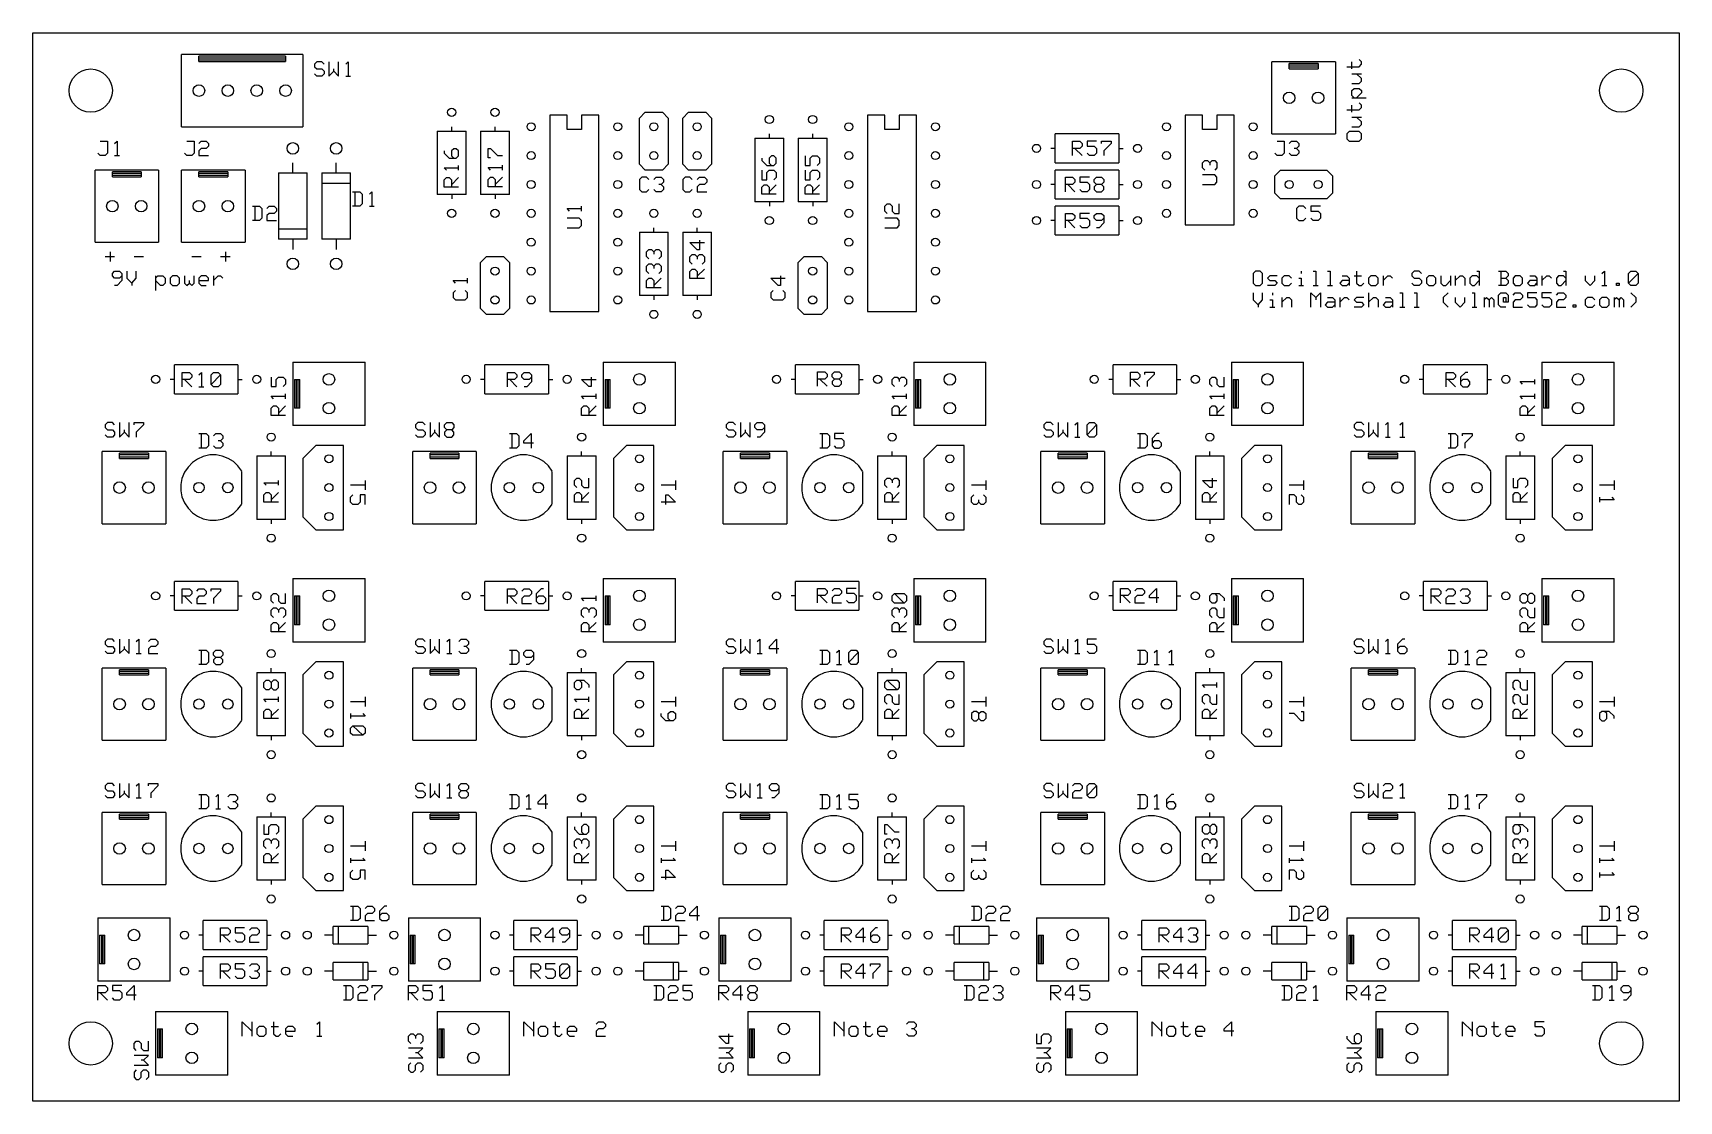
# Model space of a CAD drawing. Extents: x 0 to 5.7, y 0 to 3.7.
import ezdxf

# ---------------------------------------------------------------- set-up
doc = ezdxf.new("R2010")
doc.units = 0
doc.layers.get('0').update_dxf_attribs({"linetype": 'CONTINUOUS'})

msp = doc.modelspace()

# ---------------------------------------------------------------- linework, layer by layer
at = {"color": 7}
for p, q in [((0, 3.7), (5.7, 3.7)), ((0, 0), (0, 3.7)), ((5.7, 3.7), (5.7, 0)), ((0.515, 3.375), (0.515, 3.625)), ((0.935, 3.625), (0.515, 3.625)), ((0.575, 3.601), (0.575, 3.619)), ((0.875, 3.619), (0.575, 3.619)), ((0.575, 3.607), (0.575, 3.613)), ((0.875, 3.613), (0.575, 3.613)), ((0.575, 3.607), (0.875, 3.607)), ((0.575, 3.601), (0.875, 3.601)), ((0.875, 3.619), (0.875, 3.601)), ((0.875, 3.613), (0.875, 3.607)), ((0.935, 3.625), (0.935, 3.375)), ((0.983, 3.6), (0.975, 3.592)), ((0.975, 3.592), (0.975, 3.583)), ((1, 3.6), (0.983, 3.6)), ((1.008, 3.592), (1, 3.6)), ((1.025, 3.6), (1.025, 3.55)), ((1.058, 3.55), (1.058, 3.6)), ((1.083, 3.592), (1.092, 3.6)), ((1.092, 3.6), (1.092, 3.55)), ((4.29, 3.35), (4.29, 3.6)), ((4.51, 3.6), (4.29, 3.6)), ((4.35, 3.576), (4.35, 3.594)), ((4.45, 3.594), (4.35, 3.594)), ((4.45, 3.594), (4.45, 3.576)), ((4.51, 3.6), (4.51, 3.35)), ((4.567, 3.575), (4.567, 3.6)), ((4.6, 3.6), (4.592, 3.608)), ((4.592, 3.583), (4.6, 3.592)), ((4.6, 3.592), (4.6, 3.6)), ((0.975, 3.583), (0.983, 3.575)), ((0.983, 3.55), (0.975, 3.558)), ((0.983, 3.575), (1, 3.575)), ((1, 3.55), (0.983, 3.55)), ((1, 3.575), (1.008, 3.567)), ((1.008, 3.558), (1, 3.55)), ((1.008, 3.567), (1.008, 3.558)), ((1.025, 3.55), (1.042, 3.567)), ((1.042, 3.567), (1.042, 3.575)), ((1.042, 3.567), (1.058, 3.55)), ((1.083, 3.55), (1.1, 3.55)), ((4.35, 3.582), (4.35, 3.588)), ((4.45, 3.588), (4.35, 3.588)), ((4.35, 3.582), (4.45, 3.582)), ((4.35, 3.576), (4.45, 3.576)), ((4.45, 3.588), (4.45, 3.582)), ((4.55, 3.583), (4.592, 3.583)), ((4.567, 3.558), (4.6, 3.558)), ((4.6, 3.542), (4.583, 3.558)), ((4.6, 3.533), (4.6, 3.542)), ((4.567, 3.525), (4.592, 3.525)), ((4.567, 3.5), (4.575, 3.508)), ((4.567, 3.483), (4.567, 3.5)), ((4.575, 3.475), (4.567, 3.483)), ((4.575, 3.508), (4.592, 3.508)), ((4.6, 3.492), (4.583, 3.475)), ((4.592, 3.525), (4.6, 3.533)), ((4.592, 3.508), (4.6, 3.5)), ((4.6, 3.5), (4.6, 3.492)), ((2.1, 3.405), (2.12, 3.425)), ((2.12, 3.425), (2.18, 3.425)), ((2.18, 3.425), (2.2, 3.405)), ((2.25, 3.405), (2.27, 3.425)), ((2.27, 3.425), (2.33, 3.425)), ((2.33, 3.425), (2.35, 3.405)), ((4.55, 3.433), (4.592, 3.433)), ((4.567, 3.475), (4.617, 3.475)), ((4.567, 3.425), (4.567, 3.45)), ((4.6, 3.45), (4.592, 3.458)), ((4.592, 3.433), (4.6, 3.442)), ((4.6, 3.442), (4.6, 3.45)), ((0.515, 3.375), (0.935, 3.375)), ((1.45, 3.36), (1.45, 3.375)), ((1.6, 3.36), (1.6, 3.375)), ((1.85, 3.415), (1.79, 3.415)), ((1.79, 3.415), (1.79, 2.735)), ((1.85, 3.365), (1.85, 3.415)), ((1.9, 3.365), (1.85, 3.365)), ((1.96, 3.415), (1.9, 3.415)), ((1.9, 3.415), (1.9, 3.365)), ((1.96, 2.735), (1.96, 3.415)), ((2.1, 3.245), (2.1, 3.405)), ((2.2, 3.405), (2.2, 3.245)), ((2.25, 3.245), (2.25, 3.405)), ((2.35, 3.405), (2.35, 3.245)), ((2.95, 3.415), (2.89, 3.415)), ((2.89, 3.415), (2.89, 2.735)), ((2.95, 3.365), (2.95, 3.415)), ((3, 3.365), (2.95, 3.365)), ((3.06, 3.415), (3, 3.415)), ((3, 3.415), (3, 3.365)), ((3.06, 2.735), (3.06, 3.415)), ((4.05, 3.415), (3.99, 3.415)), ((3.99, 3.415), (3.99, 3.035)), ((4.05, 3.365), (4.05, 3.415)), ((4.1, 3.365), (4.05, 3.365)), ((4.16, 3.415), (4.1, 3.415)), ((4.1, 3.415), (4.1, 3.365)), ((4.16, 3.035), (4.16, 3.415)), ((4.567, 3.408), (4.6, 3.408)), ((4.567, 3.375), (4.592, 3.375)), ((4.6, 3.392), (4.583, 3.408)), ((4.592, 3.375), (4.6, 3.383)), ((4.6, 3.383), (4.6, 3.392)), ((0.233, 3.325), (0.258, 3.325)), ((0.258, 3.325), (0.258, 3.283)), ((0.283, 3.317), (0.292, 3.325)), ((0.292, 3.325), (0.292, 3.275)), ((0.533, 3.325), (0.558, 3.325)), ((0.558, 3.325), (0.558, 3.283)), ((0.575, 3.317), (0.583, 3.325)), ((0.583, 3.325), (0.6, 3.325)), ((0.6, 3.325), (0.608, 3.317)), ((0.608, 3.308), (0.6, 3.3)), ((0.608, 3.317), (0.608, 3.308)), ((1.4, 3.36), (1.4, 3.14)), ((1.4, 3.36), (1.5, 3.36)), ((1.5, 3.14), (1.5, 3.36)), ((1.55, 3.36), (1.55, 3.14)), ((1.55, 3.36), (1.65, 3.36)), ((1.65, 3.14), (1.65, 3.36)), ((2.5, 3.335), (2.5, 3.115)), ((2.5, 3.335), (2.6, 3.335)), ((2.55, 3.335), (2.55, 3.35)), ((2.6, 3.115), (2.6, 3.335)), ((2.65, 3.335), (2.65, 3.115)), ((2.65, 3.335), (2.75, 3.335)), ((2.7, 3.335), (2.7, 3.35)), ((2.75, 3.115), (2.75, 3.335)), ((3.54, 3.25), (3.54, 3.35)), ((3.76, 3.35), (3.54, 3.35)), ((3.6, 3.275), (3.6, 3.325)), ((3.6, 3.325), (3.625, 3.325)), ((3.625, 3.325), (3.633, 3.317)), ((3.633, 3.308), (3.625, 3.3)), ((3.633, 3.317), (3.633, 3.308)), ((3.683, 3.325), (3.65, 3.325)), ((3.65, 3.325), (3.65, 3.308)), ((3.65, 3.308), (3.675, 3.308)), ((3.675, 3.308), (3.683, 3.3)), ((3.7, 3.317), (3.7, 3.325)), ((3.7, 3.325), (3.733, 3.325)), ((3.733, 3.317), (3.708, 3.292)), ((3.733, 3.325), (3.733, 3.317)), ((3.76, 3.35), (3.76, 3.25)), ((4.29, 3.35), (4.51, 3.35)), ((4.308, 3.325), (4.333, 3.325)), ((4.333, 3.325), (4.333, 3.283)), ((4.35, 3.317), (4.358, 3.325)), ((4.358, 3.325), (4.375, 3.325)), ((4.375, 3.325), (4.383, 3.317)), ((4.383, 3.308), (4.375, 3.3)), ((4.383, 3.317), (4.383, 3.308)), ((4.558, 3.358), (4.55, 3.35)), ((4.55, 3.35), (4.55, 3.333)), ((4.55, 3.333), (4.558, 3.325)), ((4.592, 3.358), (4.558, 3.358)), ((4.558, 3.325), (4.592, 3.325)), ((4.6, 3.35), (4.592, 3.358)), ((4.592, 3.325), (4.6, 3.333)), ((4.6, 3.333), (4.6, 3.35)), ((0.233, 3.275), (0.225, 3.283)), ((0.25, 3.275), (0.233, 3.275)), ((0.258, 3.283), (0.25, 3.275)), ((0.283, 3.275), (0.3, 3.275)), ((0.533, 3.275), (0.525, 3.283)), ((0.55, 3.275), (0.533, 3.275)), ((0.558, 3.283), (0.55, 3.275)), ((0.583, 3.3), (0.575, 3.292)), ((0.575, 3.292), (0.575, 3.275)), ((0.575, 3.275), (0.608, 3.275)), ((0.6, 3.3), (0.583, 3.3)), ((0.9, 3.215), (0.9, 3.25)), ((1.05, 3.215), (1.05, 3.25)), ((1.424, 3.291), (1.424, 3.283)), ((1.424, 3.283), (1.441, 3.266)), ((1.441, 3.266), (1.466, 3.266)), ((1.457, 3.299), (1.449, 3.291)), ((1.449, 3.291), (1.449, 3.274)), ((1.449, 3.274), (1.457, 3.266)), ((1.466, 3.299), (1.457, 3.299)), ((1.474, 3.291), (1.466, 3.299)), ((1.466, 3.266), (1.474, 3.274)), ((1.474, 3.274), (1.474, 3.291)), ((1.576, 3.267), (1.576, 3.3)), ((1.576, 3.3), (1.584, 3.3)), ((1.584, 3.267), (1.576, 3.267)), ((1.584, 3.3), (1.609, 3.275)), ((1.609, 3.275), (1.626, 3.275)), ((2.524, 3.266), (2.524, 3.258)), ((2.524, 3.258), (2.541, 3.241)), ((2.557, 3.274), (2.549, 3.266)), ((2.549, 3.266), (2.549, 3.249)), ((2.549, 3.249), (2.557, 3.241)), ((2.566, 3.274), (2.557, 3.274)), ((2.574, 3.266), (2.566, 3.274)), ((2.566, 3.241), (2.574, 3.249)), ((2.574, 3.249), (2.574, 3.266)), ((2.674, 3.274), (2.674, 3.241)), ((2.691, 3.266), (2.699, 3.274)), ((2.691, 3.241), (2.691, 3.266)), ((2.699, 3.274), (2.716, 3.274)), ((2.716, 3.274), (2.724, 3.266)), ((2.724, 3.249), (2.716, 3.241)), ((2.724, 3.266), (2.724, 3.249)), ((3.54, 3.3), (3.525, 3.3)), ((3.54, 3.25), (3.76, 3.25)), ((3.625, 3.3), (3.6, 3.3)), ((3.608, 3.3), (3.633, 3.275)), ((3.658, 3.275), (3.65, 3.283)), ((3.675, 3.275), (3.658, 3.275)), ((3.683, 3.283), (3.675, 3.275)), ((3.683, 3.3), (3.683, 3.283)), ((3.708, 3.292), (3.708, 3.275)), ((3.76, 3.3), (3.775, 3.3)), ((4.05, 3.25), (4.058, 3.258)), ((4.05, 3.233), (4.05, 3.25)), ((4.058, 3.258), (4.067, 3.258)), ((4.067, 3.258), (4.075, 3.25)), ((4.075, 3.25), (4.083, 3.258)), ((4.075, 3.25), (4.075, 3.242)), ((4.083, 3.258), (4.092, 3.258)), ((4.092, 3.258), (4.1, 3.25)), ((4.1, 3.25), (4.1, 3.233)), ((4.308, 3.275), (4.3, 3.283)), ((4.325, 3.275), (4.308, 3.275)), ((4.333, 3.283), (4.325, 3.275)), ((4.358, 3.275), (4.35, 3.283)), ((4.375, 3.275), (4.358, 3.275)), ((4.375, 3.3), (4.367, 3.3)), ((4.375, 3.3), (4.383, 3.292)), ((4.383, 3.283), (4.375, 3.275)), ((4.383, 3.292), (4.383, 3.283)), ((0.215, 2.975), (0.215, 3.225)), ((0.435, 3.225), (0.215, 3.225)), ((0.275, 3.201), (0.275, 3.219)), ((0.375, 3.219), (0.275, 3.219)), ((0.275, 3.207), (0.275, 3.213)), ((0.375, 3.213), (0.275, 3.213)), ((0.275, 3.207), (0.375, 3.207)), ((0.275, 3.201), (0.375, 3.201)), ((0.375, 3.219), (0.375, 3.201)), ((0.375, 3.213), (0.375, 3.207)), ((0.435, 3.225), (0.435, 2.975)), ((0.515, 2.975), (0.515, 3.225)), ((0.735, 3.225), (0.515, 3.225)), ((0.575, 3.201), (0.575, 3.219)), ((0.675, 3.219), (0.575, 3.219)), ((0.575, 3.207), (0.575, 3.213)), ((0.675, 3.213), (0.575, 3.213)), ((0.575, 3.207), (0.675, 3.207)), ((0.575, 3.201), (0.675, 3.201)), ((0.675, 3.219), (0.675, 3.201)), ((0.675, 3.213), (0.675, 3.207)), ((0.735, 3.225), (0.735, 2.975)), ((0.85, 3.215), (0.85, 2.985)), ((0.85, 3.215), (0.95, 3.215)), ((0.95, 2.985), (0.95, 3.215)), ((1, 3.215), (1.1, 3.215)), ((1, 3.215), (1, 2.985)), ((1.1, 2.985), (1.1, 3.215)), ((1.432, 3.224), (1.424, 3.233)), ((1.424, 3.233), (1.474, 3.233)), ((1.424, 3.191), (1.432, 3.199)), ((1.432, 3.199), (1.441, 3.199)), ((1.441, 3.199), (1.449, 3.191)), ((1.449, 3.174), (1.474, 3.199)), ((1.474, 3.224), (1.474, 3.241)), ((1.584, 3.225), (1.576, 3.234)), ((1.576, 3.234), (1.626, 3.234)), ((1.576, 3.192), (1.584, 3.2)), ((1.576, 3.167), (1.576, 3.192)), ((1.584, 3.2), (1.593, 3.2)), ((1.593, 3.2), (1.601, 3.192)), ((1.601, 3.175), (1.626, 3.2)), ((1.601, 3.192), (1.601, 3.167)), ((1.626, 3.225), (1.626, 3.242)), ((2.12, 3.225), (2.1, 3.245)), ((2.108, 3.2), (2.1, 3.192)), ((2.1, 3.192), (2.1, 3.158)), ((2.125, 3.2), (2.108, 3.2)), ((2.18, 3.225), (2.12, 3.225)), ((2.133, 3.192), (2.125, 3.2)), ((2.15, 3.192), (2.158, 3.2)), ((2.158, 3.2), (2.175, 3.2)), ((2.175, 3.2), (2.183, 3.192)), ((2.2, 3.245), (2.18, 3.225)), ((2.183, 3.192), (2.183, 3.183)), ((2.27, 3.225), (2.25, 3.245)), ((2.258, 3.2), (2.25, 3.192)), ((2.25, 3.192), (2.25, 3.158)), ((2.275, 3.2), (2.258, 3.2)), ((2.33, 3.225), (2.27, 3.225)), ((2.283, 3.192), (2.275, 3.2)), ((2.3, 3.192), (2.308, 3.2)), ((2.308, 3.2), (2.325, 3.2)), ((2.325, 3.2), (2.333, 3.192)), ((2.35, 3.245), (2.33, 3.225)), ((2.333, 3.192), (2.333, 3.183)), ((2.524, 3.224), (2.524, 3.191)), ((2.541, 3.241), (2.566, 3.241)), ((2.541, 3.216), (2.549, 3.224)), ((2.541, 3.191), (2.541, 3.216)), ((2.549, 3.224), (2.566, 3.224)), ((2.566, 3.224), (2.574, 3.216)), ((2.574, 3.199), (2.566, 3.191)), ((2.574, 3.216), (2.574, 3.199)), ((2.674, 3.241), (2.691, 3.241)), ((2.674, 3.224), (2.674, 3.191)), ((2.691, 3.216), (2.699, 3.224)), ((2.691, 3.191), (2.691, 3.216)), ((2.699, 3.224), (2.716, 3.224)), ((2.716, 3.224), (2.724, 3.216)), ((2.724, 3.199), (2.716, 3.191)), ((2.724, 3.216), (2.724, 3.199)), ((3.54, 3.125), (3.54, 3.225)), ((3.76, 3.225), (3.54, 3.225)), ((3.575, 3.15), (3.575, 3.2)), ((3.575, 3.2), (3.6, 3.2)), ((3.6, 3.2), (3.608, 3.192)), ((3.608, 3.192), (3.608, 3.183)), ((3.658, 3.2), (3.625, 3.2)), ((3.625, 3.2), (3.625, 3.183)), ((3.675, 3.192), (3.683, 3.2)), ((3.675, 3.183), (3.675, 3.192)), ((3.683, 3.2), (3.7, 3.2)), ((3.7, 3.2), (3.708, 3.192)), ((3.708, 3.192), (3.708, 3.183)), ((3.76, 3.225), (3.76, 3.125)), ((4.058, 3.225), (4.05, 3.233)), ((4.092, 3.208), (4.05, 3.208)), ((4.1, 3.233), (4.092, 3.225)), ((4.1, 3.2), (4.092, 3.208)), ((4.1, 3.183), (4.1, 3.2)), ((4.3, 3.205), (4.32, 3.225)), ((4.3, 3.145), (4.3, 3.205)), ((4.32, 3.225), (4.48, 3.225)), ((4.48, 3.225), (4.5, 3.205)), ((4.5, 3.205), (4.5, 3.145)), ((1, 3.18), (1.1, 3.18)), ((1.107, 3.15), (1.132, 3.15)), ((1.115, 3.15), (1.115, 3.1)), ((1.132, 3.15), (1.14, 3.142)), ((1.14, 3.142), (1.14, 3.108)), ((1.165, 3.142), (1.174, 3.15)), ((1.174, 3.15), (1.174, 3.1)), ((1.5, 3.14), (1.4, 3.14)), ((1.424, 3.166), (1.424, 3.191)), ((1.474, 3.166), (1.424, 3.166)), ((1.449, 3.191), (1.449, 3.166)), ((1.45, 3.14), (1.45, 3.125)), ((1.65, 3.14), (1.55, 3.14)), ((1.626, 3.167), (1.576, 3.167)), ((1.6, 3.14), (1.6, 3.125)), ((2.1, 3.158), (2.108, 3.15)), ((2.108, 3.15), (2.125, 3.15)), ((2.125, 3.15), (2.133, 3.158)), ((2.158, 3.15), (2.15, 3.158)), ((2.175, 3.15), (2.158, 3.15)), ((2.175, 3.175), (2.167, 3.175)), ((2.183, 3.183), (2.175, 3.175)), ((2.175, 3.175), (2.183, 3.167)), ((2.183, 3.158), (2.175, 3.15)), ((2.183, 3.167), (2.183, 3.158)), ((2.25, 3.158), (2.258, 3.15)), ((2.258, 3.15), (2.275, 3.15)), ((2.275, 3.15), (2.283, 3.158)), ((2.308, 3.175), (2.3, 3.167)), ((2.3, 3.167), (2.3, 3.15)), ((2.3, 3.15), (2.333, 3.15)), ((2.325, 3.175), (2.308, 3.175)), ((2.333, 3.183), (2.325, 3.175)), ((2.524, 3.191), (2.541, 3.191)), ((2.524, 3.166), (2.532, 3.174)), ((2.524, 3.141), (2.524, 3.166)), ((2.574, 3.141), (2.524, 3.141)), ((2.532, 3.174), (2.541, 3.174)), ((2.541, 3.174), (2.549, 3.166)), ((2.549, 3.149), (2.574, 3.174)), ((2.549, 3.166), (2.549, 3.141)), ((2.674, 3.191), (2.691, 3.191)), ((2.674, 3.166), (2.682, 3.174)), ((2.674, 3.141), (2.674, 3.166)), ((2.724, 3.141), (2.674, 3.141)), ((2.682, 3.174), (2.691, 3.174)), ((2.691, 3.174), (2.699, 3.166)), ((2.699, 3.149), (2.724, 3.174)), ((2.699, 3.166), (2.699, 3.141)), ((3.54, 3.175), (3.525, 3.175)), ((3.6, 3.175), (3.575, 3.175)), ((3.583, 3.175), (3.608, 3.15)), ((3.608, 3.183), (3.6, 3.175)), ((3.625, 3.183), (3.65, 3.183)), ((3.633, 3.15), (3.625, 3.158)), ((3.65, 3.15), (3.633, 3.15)), ((3.65, 3.183), (3.658, 3.175)), ((3.658, 3.158), (3.65, 3.15)), ((3.658, 3.175), (3.658, 3.158)), ((3.683, 3.175), (3.675, 3.183)), ((3.683, 3.175), (3.675, 3.167)), ((3.675, 3.167), (3.675, 3.158)), ((3.675, 3.158), (3.683, 3.15)), ((3.7, 3.175), (3.683, 3.175)), ((3.683, 3.15), (3.7, 3.15)), ((3.708, 3.183), (3.7, 3.175)), ((3.708, 3.167), (3.7, 3.175)), ((3.7, 3.15), (3.708, 3.158)), ((3.708, 3.158), (3.708, 3.167)), ((3.76, 3.175), (3.775, 3.175)), ((4.05, 3.175), (4.092, 3.175)), ((4.092, 3.175), (4.1, 3.183)), ((4.32, 3.125), (4.3, 3.145)), ((4.5, 3.145), (4.48, 3.125)), ((0.76, 3.1), (0.785, 3.1)), ((0.768, 3.1), (0.768, 3.05)), ((0.785, 3.1), (0.793, 3.092)), ((0.793, 3.092), (0.793, 3.058)), ((0.81, 3.092), (0.818, 3.1)), ((0.818, 3.1), (0.835, 3.1)), ((0.835, 3.1), (0.843, 3.092)), ((0.843, 3.083), (0.835, 3.075)), ((0.843, 3.092), (0.843, 3.083)), ((1.132, 3.1), (1.107, 3.1)), ((1.14, 3.108), (1.132, 3.1)), ((1.165, 3.1), (1.182, 3.1)), ((1.858, 3.083), (1.85, 3.092)), ((1.85, 3.092), (1.9, 3.092)), ((1.9, 3.083), (1.9, 3.1)), ((2.6, 3.115), (2.5, 3.115)), ((2.55, 3.115), (2.55, 3.1)), ((2.75, 3.115), (2.65, 3.115)), ((2.7, 3.115), (2.7, 3.1)), ((2.95, 3.1), (2.958, 3.108)), ((2.95, 3.083), (2.95, 3.1)), ((2.958, 3.075), (2.95, 3.083)), ((2.958, 3.108), (2.967, 3.108)), ((2.967, 3.108), (2.975, 3.1)), ((2.975, 3.1), (2.975, 3.083)), ((2.975, 3.083), (2.983, 3.075)), ((3, 3.075), (3, 3.108)), ((3.54, 3.125), (3.76, 3.125)), ((3.54, 3), (3.54, 3.1)), ((3.76, 3.1), (3.54, 3.1)), ((3.76, 3.1), (3.76, 3)), ((4.48, 3.125), (4.32, 3.125)), ((4.383, 3.1), (4.375, 3.092)), ((4.375, 3.092), (4.375, 3.058)), ((4.4, 3.1), (4.383, 3.1)), ((4.408, 3.092), (4.4, 3.1)), ((4.458, 3.1), (4.425, 3.1)), ((4.425, 3.1), (4.425, 3.083)), ((4.425, 3.083), (4.45, 3.083)), ((4.45, 3.083), (4.458, 3.075)), ((0.785, 3.05), (0.76, 3.05)), ((0.793, 3.058), (0.785, 3.05)), ((0.818, 3.075), (0.81, 3.067)), ((0.81, 3.067), (0.81, 3.05)), ((0.81, 3.05), (0.843, 3.05)), ((0.835, 3.075), (0.818, 3.075)), ((1.892, 3.058), (1.85, 3.058)), ((1.85, 3.025), (1.892, 3.025)), ((1.9, 3.05), (1.892, 3.058)), ((1.892, 3.025), (1.9, 3.033)), ((1.9, 3.033), (1.9, 3.05)), ((2.15, 3.01), (2.15, 3.025)), ((2.3, 3.01), (2.3, 3.025)), ((2.992, 3.058), (2.95, 3.058)), ((2.95, 3.025), (2.992, 3.025)), ((2.983, 3.075), (3, 3.075)), ((3, 3.05), (2.992, 3.058)), ((2.992, 3.025), (3, 3.033)), ((3, 3.033), (3, 3.05)), ((3.54, 3.05), (3.525, 3.05)), ((3.575, 3.025), (3.575, 3.075)), ((3.575, 3.075), (3.6, 3.075)), ((3.6, 3.05), (3.575, 3.05)), ((3.583, 3.05), (3.608, 3.025)), ((3.6, 3.075), (3.608, 3.067)), ((3.608, 3.058), (3.6, 3.05)), ((3.608, 3.067), (3.608, 3.058)), ((3.658, 3.075), (3.625, 3.075)), ((3.625, 3.075), (3.625, 3.058)), ((3.625, 3.058), (3.65, 3.058)), ((3.633, 3.025), (3.625, 3.033)), ((3.65, 3.025), (3.633, 3.025)), ((3.65, 3.058), (3.658, 3.05)), ((3.658, 3.033), (3.65, 3.025)), ((3.658, 3.05), (3.658, 3.033)), ((3.675, 3.067), (3.683, 3.075)), ((3.675, 3.058), (3.675, 3.067)), ((3.683, 3.05), (3.675, 3.058)), ((3.683, 3.075), (3.7, 3.075)), ((3.7, 3.05), (3.683, 3.05)), ((3.692, 3.025), (3.683, 3.025)), ((3.708, 3.042), (3.692, 3.025)), ((3.7, 3.075), (3.708, 3.067)), ((3.708, 3.058), (3.7, 3.05)), ((3.708, 3.067), (3.708, 3.042)), ((3.76, 3.05), (3.775, 3.05)), ((3.99, 3.035), (4.16, 3.035)), ((4.375, 3.058), (4.383, 3.05)), ((4.383, 3.05), (4.4, 3.05)), ((4.4, 3.05), (4.408, 3.058)), ((4.433, 3.05), (4.425, 3.058)), ((4.45, 3.05), (4.433, 3.05)), ((4.458, 3.058), (4.45, 3.05)), ((4.458, 3.075), (4.458, 3.058)), ((0.215, 2.975), (0.435, 2.975)), ((0.515, 2.975), (0.735, 2.975)), ((0.95, 3.02), (0.85, 3.02)), ((0.95, 2.985), (0.85, 2.985)), ((0.9, 2.985), (0.9, 2.95)), ((1.1, 2.985), (1, 2.985)), ((1.05, 2.985), (1.05, 2.95)), ((2.1, 3.01), (2.1, 2.79)), ((2.1, 3.01), (2.2, 3.01)), ((2.2, 2.79), (2.2, 3.01)), ((2.25, 3.01), (2.35, 3.01)), ((2.25, 3.01), (2.25, 2.79)), ((2.3, 2.949), (2.275, 2.974)), ((2.275, 2.974), (2.325, 2.974)), ((2.308, 2.982), (2.308, 2.949)), ((2.35, 2.79), (2.35, 3.01)), ((3.54, 3), (3.76, 3)), ((0.25, 2.925), (0.283, 2.925)), ((0.267, 2.942), (0.267, 2.908)), ((0.35, 2.925), (0.383, 2.925)), ((0.55, 2.925), (0.583, 2.925)), ((0.65, 2.925), (0.683, 2.925)), ((0.667, 2.942), (0.667, 2.908)), ((1.55, 2.905), (1.57, 2.925)), ((1.57, 2.925), (1.63, 2.925)), ((1.63, 2.925), (1.65, 2.905)), ((2.125, 2.942), (2.133, 2.95)), ((2.125, 2.925), (2.125, 2.942)), ((2.133, 2.917), (2.125, 2.925)), ((2.133, 2.95), (2.142, 2.95)), ((2.142, 2.95), (2.15, 2.942)), ((2.15, 2.942), (2.158, 2.95)), ((2.15, 2.942), (2.15, 2.934)), ((2.158, 2.95), (2.167, 2.95)), ((2.167, 2.95), (2.175, 2.942)), ((2.175, 2.925), (2.167, 2.917)), ((2.175, 2.942), (2.175, 2.925)), ((2.275, 2.924), (2.283, 2.932)), ((2.275, 2.907), (2.275, 2.924)), ((2.283, 2.899), (2.275, 2.907)), ((2.283, 2.932), (2.292, 2.932)), ((2.292, 2.932), (2.3, 2.924)), ((2.308, 2.949), (2.3, 2.949)), ((2.3, 2.924), (2.308, 2.932)), ((2.3, 2.924), (2.3, 2.916)), ((2.308, 2.932), (2.317, 2.932)), ((2.317, 2.932), (2.325, 2.924)), ((2.325, 2.907), (2.317, 2.899)), ((2.325, 2.924), (2.325, 2.907)), ((2.65, 2.905), (2.67, 2.925)), ((2.67, 2.925), (2.73, 2.925)), ((2.73, 2.925), (2.75, 2.905)), ((0.275, 2.867), (0.283, 2.875)), ((0.275, 2.858), (0.275, 2.867)), ((0.283, 2.85), (0.275, 2.858)), ((0.283, 2.875), (0.3, 2.875)), ((0.3, 2.85), (0.283, 2.85)), ((0.3, 2.875), (0.308, 2.867)), ((0.308, 2.858), (0.3, 2.85)), ((0.308, 2.867), (0.308, 2.842)), ((0.325, 2.875), (0.325, 2.85)), ((0.325, 2.85), (0.342, 2.833)), ((0.342, 2.833), (0.358, 2.85)), ((0.358, 2.85), (0.358, 2.875)), ((0.425, 2.858), (0.425, 2.808)), ((0.425, 2.85), (0.433, 2.858)), ((0.433, 2.858), (0.45, 2.858)), ((0.45, 2.858), (0.458, 2.85)), ((0.458, 2.85), (0.458, 2.833)), ((0.483, 2.858), (0.475, 2.85)), ((0.475, 2.85), (0.475, 2.833)), ((0.5, 2.858), (0.483, 2.858)), ((0.508, 2.85), (0.5, 2.858)), ((0.508, 2.833), (0.508, 2.85)), ((0.525, 2.858), (0.525, 2.833)), ((0.558, 2.833), (0.558, 2.858)), ((0.583, 2.858), (0.575, 2.85)), ((0.575, 2.85), (0.575, 2.833)), ((0.6, 2.858), (0.583, 2.858)), ((0.608, 2.85), (0.6, 2.858)), ((0.608, 2.842), (0.608, 2.85)), ((0.625, 2.858), (0.625, 2.825)), ((0.625, 2.842), (0.642, 2.858)), ((0.642, 2.858), (0.65, 2.858)), ((0.65, 2.858), (0.658, 2.85)), ((1.505, 2.833), (1.505, 2.85)), ((1.55, 2.745), (1.55, 2.905)), ((1.65, 2.905), (1.65, 2.745)), ((2.125, 2.892), (2.133, 2.9)), ((2.125, 2.875), (2.125, 2.892)), ((2.133, 2.867), (2.125, 2.875)), ((2.125, 2.842), (2.133, 2.85)), ((2.133, 2.9), (2.142, 2.9)), ((2.133, 2.85), (2.142, 2.85)), ((2.142, 2.9), (2.15, 2.892)), ((2.142, 2.85), (2.15, 2.842)), ((2.15, 2.892), (2.158, 2.9)), ((2.15, 2.892), (2.15, 2.884)), ((2.15, 2.825), (2.175, 2.85)), ((2.158, 2.9), (2.167, 2.9)), ((2.167, 2.9), (2.175, 2.892)), ((2.175, 2.875), (2.167, 2.867)), ((2.175, 2.892), (2.175, 2.875)), ((2.275, 2.874), (2.283, 2.882)), ((2.275, 2.849), (2.275, 2.874)), ((2.283, 2.882), (2.292, 2.882)), ((2.292, 2.882), (2.3, 2.874)), ((2.3, 2.857), (2.325, 2.882)), ((2.3, 2.874), (2.3, 2.849)), ((2.58, 2.825), (2.555, 2.85)), ((2.555, 2.85), (2.605, 2.85)), ((2.588, 2.858), (2.588, 2.825)), ((2.65, 2.745), (2.65, 2.905)), ((2.75, 2.905), (2.75, 2.745)), ((4.233, 2.875), (4.225, 2.867)), ((4.225, 2.867), (4.225, 2.833)), ((4.25, 2.875), (4.233, 2.875)), ((4.258, 2.867), (4.25, 2.875)), ((4.258, 2.833), (4.258, 2.867)), ((4.283, 2.858), (4.275, 2.85)), ((4.275, 2.85), (4.283, 2.842)), ((4.308, 2.858), (4.283, 2.858)), ((4.333, 2.858), (4.325, 2.85)), ((4.325, 2.85), (4.325, 2.833)), ((4.35, 2.858), (4.333, 2.858)), ((4.358, 2.85), (4.35, 2.858)), ((4.383, 2.85), (4.392, 2.85)), ((4.392, 2.875), (4.392, 2.867)), ((4.392, 2.85), (4.392, 2.825)), ((4.433, 2.875), (4.442, 2.875)), ((4.442, 2.875), (4.442, 2.825)), ((4.483, 2.875), (4.492, 2.875)), ((4.492, 2.875), (4.492, 2.825)), ((4.533, 2.858), (4.55, 2.858)), ((4.55, 2.858), (4.558, 2.85)), ((4.558, 2.85), (4.558, 2.825)), ((4.575, 2.858), (4.6, 2.858)), ((4.583, 2.875), (4.583, 2.833)), ((4.633, 2.858), (4.625, 2.85)), ((4.625, 2.85), (4.625, 2.833)), ((4.65, 2.858), (4.633, 2.858)), ((4.658, 2.85), (4.65, 2.858)), ((4.658, 2.833), (4.658, 2.85)), ((4.675, 2.858), (4.675, 2.825)), ((4.675, 2.842), (4.692, 2.858)), ((4.692, 2.858), (4.7, 2.858)), ((4.7, 2.858), (4.708, 2.85)), ((4.783, 2.875), (4.775, 2.867)), ((4.775, 2.867), (4.775, 2.858)), ((4.775, 2.858), (4.783, 2.85)), ((4.8, 2.875), (4.783, 2.875)), ((4.783, 2.85), (4.8, 2.85)), ((4.808, 2.867), (4.8, 2.875)), ((4.8, 2.85), (4.808, 2.842)), ((4.833, 2.858), (4.825, 2.85)), ((4.825, 2.85), (4.825, 2.833)), ((4.85, 2.858), (4.833, 2.858)), ((4.858, 2.85), (4.85, 2.858)), ((4.858, 2.833), (4.858, 2.85)), ((4.875, 2.858), (4.875, 2.833)), ((4.908, 2.858), (4.908, 2.825)), ((4.925, 2.858), (4.925, 2.825)), ((4.925, 2.842), (4.942, 2.858)), ((4.942, 2.858), (4.95, 2.858)), ((4.95, 2.858), (4.958, 2.85)), ((4.958, 2.85), (4.958, 2.825)), ((4.983, 2.858), (4.975, 2.85)), ((4.975, 2.85), (4.975, 2.833)), ((5, 2.858), (4.983, 2.858)), ((5, 2.875), (5.008, 2.875)), ((5.008, 2.85), (5, 2.858)), ((5.008, 2.875), (5.008, 2.825)), ((5.075, 2.875), (5.1, 2.875)), ((5.083, 2.875), (5.083, 2.825)), ((5.083, 2.85), (5.1, 2.85)), ((5.1, 2.875), (5.108, 2.867)), ((5.108, 2.858), (5.1, 2.85)), ((5.1, 2.85), (5.108, 2.842)), ((5.108, 2.867), (5.108, 2.858)), ((5.133, 2.858), (5.125, 2.85)), ((5.125, 2.85), (5.125, 2.833)), ((5.15, 2.858), (5.133, 2.858)), ((5.158, 2.85), (5.15, 2.858)), ((5.158, 2.833), (5.158, 2.85)), ((5.183, 2.858), (5.2, 2.858)), ((5.2, 2.858), (5.208, 2.85)), ((5.208, 2.85), (5.208, 2.825)), ((5.225, 2.858), (5.225, 2.825)), ((5.225, 2.842), (5.242, 2.858)), ((5.242, 2.858), (5.25, 2.858)), ((5.25, 2.858), (5.258, 2.85)), ((5.283, 2.858), (5.275, 2.85)), ((5.275, 2.85), (5.275, 2.833)), ((5.3, 2.858), (5.283, 2.858)), ((5.3, 2.875), (5.308, 2.875)), ((5.308, 2.85), (5.3, 2.858)), ((5.308, 2.875), (5.308, 2.825)), ((5.375, 2.858), (5.375, 2.842)), ((5.408, 2.842), (5.408, 2.858)), ((5.433, 2.867), (5.442, 2.875)), ((5.442, 2.875), (5.442, 2.825)), ((5.525, 2.867), (5.533, 2.875)), ((5.525, 2.833), (5.525, 2.867)), ((5.525, 2.833), (5.558, 2.867)), ((5.533, 2.875), (5.55, 2.875)), ((5.55, 2.875), (5.558, 2.867)), ((5.558, 2.867), (5.558, 2.833)), ((0.292, 2.825), (0.283, 2.825)), ((0.308, 2.842), (0.292, 2.825)), ((0.342, 2.833), (0.342, 2.825)), ((0.442, 2.825), (0.425, 2.842)), ((0.45, 2.825), (0.442, 2.825)), ((0.458, 2.833), (0.45, 2.825)), ((0.475, 2.833), (0.483, 2.825)), ((0.483, 2.825), (0.5, 2.825)), ((0.5, 2.825), (0.508, 2.833)), ((0.525, 2.833), (0.533, 2.825)), ((0.533, 2.825), (0.542, 2.833)), ((0.542, 2.833), (0.542, 2.842)), ((0.542, 2.833), (0.55, 2.825)), ((0.55, 2.825), (0.558, 2.833)), ((0.575, 2.842), (0.608, 2.842)), ((0.575, 2.833), (0.583, 2.825)), ((0.583, 2.825), (0.6, 2.825)), ((1.463, 2.833), (1.455, 2.842)), ((1.455, 2.842), (1.505, 2.842)), ((1.463, 2.808), (1.455, 2.8)), ((1.455, 2.8), (1.455, 2.783)), ((1.505, 2.8), (1.497, 2.808)), ((1.505, 2.783), (1.505, 2.8)), ((2.125, 2.817), (2.125, 2.842)), ((2.175, 2.817), (2.125, 2.817)), ((2.15, 2.842), (2.15, 2.817)), ((2.325, 2.849), (2.275, 2.849)), ((2.563, 2.808), (2.555, 2.8)), ((2.555, 2.8), (2.555, 2.783)), ((2.588, 2.825), (2.58, 2.825)), ((2.605, 2.8), (2.597, 2.808)), ((2.605, 2.783), (2.605, 2.8)), ((4.225, 2.833), (4.233, 2.825)), ((4.225, 2.8), (4.225, 2.775)), ((4.233, 2.825), (4.25, 2.825)), ((4.25, 2.825), (4.258, 2.833)), ((4.258, 2.775), (4.258, 2.8)), ((4.3, 2.825), (4.275, 2.825)), ((4.283, 2.842), (4.3, 2.842)), ((4.292, 2.8), (4.292, 2.792)), ((4.3, 2.842), (4.308, 2.833)), ((4.308, 2.833), (4.3, 2.825)), ((4.325, 2.833), (4.333, 2.825)), ((4.333, 2.825), (4.35, 2.825)), ((4.35, 2.825), (4.358, 2.833)), ((4.383, 2.825), (4.4, 2.825)), ((4.425, 2.75), (4.425, 2.8)), ((4.425, 2.8), (4.442, 2.783)), ((4.433, 2.825), (4.45, 2.825)), ((4.442, 2.783), (4.458, 2.8)), ((4.458, 2.8), (4.458, 2.75)), ((4.483, 2.825), (4.5, 2.825)), ((4.533, 2.842), (4.525, 2.833)), ((4.525, 2.833), (4.533, 2.825)), ((4.558, 2.842), (4.533, 2.842)), ((4.533, 2.825), (4.55, 2.825)), ((4.55, 2.825), (4.558, 2.833)), ((4.583, 2.833), (4.592, 2.825)), ((4.592, 2.825), (4.6, 2.825)), ((4.6, 2.825), (4.608, 2.833)), ((4.625, 2.833), (4.633, 2.825)), ((4.625, 2.8), (4.625, 2.75)), ((4.633, 2.825), (4.65, 2.825)), ((4.65, 2.825), (4.658, 2.833)), ((4.733, 2.8), (4.742, 2.8)), ((4.742, 2.8), (4.742, 2.75)), ((4.783, 2.825), (4.775, 2.833)), ((4.8, 2.825), (4.783, 2.825)), ((4.783, 2.8), (4.792, 2.8)), ((4.792, 2.8), (4.792, 2.75)), ((4.808, 2.833), (4.8, 2.825)), ((4.808, 2.842), (4.808, 2.833)), ((4.825, 2.833), (4.833, 2.825)), ((4.833, 2.825), (4.85, 2.825)), ((4.85, 2.825), (4.858, 2.833)), ((4.875, 2.833), (4.883, 2.825)), ((4.883, 2.825), (4.892, 2.825)), ((4.9, 2.8), (4.883, 2.783)), ((4.892, 2.825), (4.908, 2.842)), ((4.975, 2.833), (4.983, 2.825)), ((4.983, 2.825), (4.992, 2.825)), ((4.983, 2.8), (4.992, 2.8)), ((4.992, 2.825), (5.008, 2.842)), ((4.992, 2.8), (4.992, 2.75)), ((5.1, 2.825), (5.075, 2.825)), ((5.075, 2.792), (5.083, 2.8)), ((5.083, 2.8), (5.1, 2.8)), ((5.108, 2.833), (5.1, 2.825)), ((5.1, 2.8), (5.108, 2.792)), ((5.108, 2.842), (5.108, 2.833)), ((5.125, 2.833), (5.133, 2.825)), ((5.125, 2.792), (5.133, 2.8)), ((5.133, 2.825), (5.15, 2.825)), ((5.133, 2.8), (5.15, 2.8)), ((5.15, 2.825), (5.158, 2.833)), ((5.15, 2.8), (5.158, 2.792)), ((5.183, 2.842), (5.175, 2.833)), ((5.175, 2.833), (5.183, 2.825)), ((5.208, 2.8), (5.175, 2.8)), ((5.175, 2.8), (5.175, 2.783)), ((5.208, 2.842), (5.183, 2.842)), ((5.183, 2.825), (5.2, 2.825)), ((5.2, 2.825), (5.208, 2.833)), ((5.258, 2.8), (5.225, 2.8)), ((5.225, 2.8), (5.225, 2.783)), ((5.275, 2.833), (5.283, 2.825)), ((5.275, 2.792), (5.283, 2.8)), ((5.283, 2.825), (5.292, 2.825)), ((5.283, 2.8), (5.3, 2.8)), ((5.292, 2.825), (5.308, 2.842)), ((5.3, 2.8), (5.308, 2.792)), ((5.375, 2.842), (5.392, 2.825)), ((5.392, 2.825), (5.408, 2.842)), ((5.433, 2.825), (5.45, 2.825)), ((5.483, 2.825), (5.483, 2.833)), ((5.483, 2.833), (5.492, 2.833)), ((5.492, 2.825), (5.483, 2.825)), ((5.492, 2.833), (5.492, 2.825)), ((5.533, 2.825), (5.525, 2.833)), ((5.55, 2.825), (5.533, 2.825)), ((5.533, 2.8), (5.55, 2.783)), ((5.558, 2.833), (5.55, 2.825)), ((1.455, 2.783), (1.463, 2.775)), ((1.463, 2.775), (1.497, 2.775)), ((1.497, 2.775), (1.505, 2.783)), ((1.57, 2.725), (1.55, 2.745)), ((1.65, 2.745), (1.63, 2.725)), ((2.2, 2.79), (2.1, 2.79)), ((2.15, 2.79), (2.15, 2.775)), ((2.35, 2.79), (2.25, 2.79)), ((2.3, 2.79), (2.3, 2.775)), ((2.555, 2.783), (2.563, 2.775)), ((2.563, 2.775), (2.597, 2.775)), ((2.597, 2.775), (2.605, 2.783)), ((2.67, 2.725), (2.65, 2.745)), ((2.75, 2.745), (2.73, 2.725)), ((4.225, 2.775), (4.242, 2.758)), ((4.242, 2.758), (4.258, 2.775)), ((4.242, 2.758), (4.242, 2.75)), ((4.283, 2.775), (4.292, 2.775)), ((4.283, 2.75), (4.3, 2.75)), ((4.292, 2.775), (4.292, 2.75)), ((4.325, 2.783), (4.325, 2.75)), ((4.325, 2.767), (4.342, 2.783)), ((4.342, 2.783), (4.35, 2.783)), ((4.35, 2.783), (4.358, 2.775)), ((4.358, 2.775), (4.358, 2.75)), ((4.442, 2.783), (4.442, 2.775)), ((4.483, 2.767), (4.475, 2.758)), ((4.475, 2.758), (4.483, 2.75)), ((4.483, 2.783), (4.5, 2.783)), ((4.508, 2.767), (4.483, 2.767)), ((4.483, 2.75), (4.5, 2.75)), ((4.5, 2.783), (4.508, 2.775)), ((4.5, 2.75), (4.508, 2.758)), ((4.508, 2.775), (4.508, 2.75)), ((4.525, 2.783), (4.525, 2.75)), ((4.525, 2.767), (4.542, 2.783)), ((4.542, 2.783), (4.55, 2.783)), ((4.55, 2.783), (4.558, 2.775)), ((4.583, 2.783), (4.575, 2.775)), ((4.575, 2.775), (4.583, 2.767)), ((4.6, 2.75), (4.575, 2.75)), ((4.608, 2.783), (4.583, 2.783)), ((4.583, 2.767), (4.6, 2.767)), ((4.6, 2.767), (4.608, 2.758)), ((4.608, 2.758), (4.6, 2.75)), ((4.625, 2.767), (4.642, 2.783)), ((4.642, 2.783), (4.65, 2.783)), ((4.65, 2.783), (4.658, 2.775)), ((4.658, 2.775), (4.658, 2.75)), ((4.683, 2.767), (4.675, 2.758)), ((4.675, 2.758), (4.683, 2.75)), ((4.683, 2.783), (4.7, 2.783)), ((4.708, 2.767), (4.683, 2.767)), ((4.683, 2.75), (4.7, 2.75)), ((4.7, 2.783), (4.708, 2.775)), ((4.7, 2.75), (4.708, 2.758)), ((4.708, 2.775), (4.708, 2.75)), ((4.733, 2.75), (4.75, 2.75)), ((4.783, 2.75), (4.8, 2.75)), ((4.883, 2.783), (4.883, 2.767)), ((4.883, 2.767), (4.9, 2.75)), ((4.925, 2.783), (4.925, 2.767)), ((4.925, 2.767), (4.942, 2.75)), ((4.942, 2.75), (4.958, 2.767)), ((4.958, 2.767), (4.958, 2.783)), ((4.983, 2.75), (5, 2.75)), ((5.025, 2.783), (5.025, 2.75)), ((5.025, 2.775), (5.033, 2.783)), ((5.033, 2.783), (5.042, 2.775)), ((5.042, 2.775), (5.05, 2.783)), ((5.042, 2.775), (5.042, 2.75)), ((5.05, 2.783), (5.058, 2.775)), ((5.058, 2.775), (5.058, 2.75)), ((5.075, 2.758), (5.075, 2.792)), ((5.083, 2.75), (5.075, 2.758)), ((5.1, 2.75), (5.083, 2.75)), ((5.092, 2.767), (5.092, 2.783)), ((5.092, 2.783), (5.1, 2.783)), ((5.108, 2.767), (5.092, 2.767)), ((5.1, 2.783), (5.1, 2.767)), ((5.108, 2.792), (5.108, 2.767)), ((5.133, 2.775), (5.125, 2.767)), ((5.125, 2.767), (5.125, 2.75)), ((5.125, 2.75), (5.158, 2.75)), ((5.15, 2.775), (5.133, 2.775)), ((5.158, 2.783), (5.15, 2.775)), ((5.158, 2.792), (5.158, 2.783)), ((5.175, 2.783), (5.2, 2.783)), ((5.183, 2.75), (5.175, 2.758)), ((5.2, 2.75), (5.183, 2.75)), ((5.2, 2.783), (5.208, 2.775)), ((5.208, 2.758), (5.2, 2.75)), ((5.208, 2.775), (5.208, 2.758)), ((5.225, 2.783), (5.25, 2.783)), ((5.233, 2.75), (5.225, 2.758)), ((5.25, 2.75), (5.233, 2.75)), ((5.25, 2.783), (5.258, 2.775)), ((5.258, 2.758), (5.25, 2.75)), ((5.258, 2.775), (5.258, 2.758)), ((5.283, 2.775), (5.275, 2.767)), ((5.275, 2.767), (5.275, 2.75)), ((5.275, 2.75), (5.308, 2.75)), ((5.3, 2.775), (5.283, 2.775)), ((5.308, 2.783), (5.3, 2.775)), ((5.308, 2.792), (5.308, 2.783)), ((5.333, 2.75), (5.333, 2.758)), ((5.333, 2.758), (5.342, 2.758)), ((5.342, 2.75), (5.333, 2.75)), ((5.342, 2.758), (5.342, 2.75)), ((5.383, 2.783), (5.375, 2.775)), ((5.375, 2.775), (5.375, 2.758)), ((5.375, 2.758), (5.383, 2.75)), ((5.4, 2.783), (5.383, 2.783)), ((5.383, 2.75), (5.4, 2.75)), ((5.408, 2.775), (5.4, 2.783)), ((5.4, 2.75), (5.408, 2.758)), ((5.433, 2.783), (5.425, 2.775)), ((5.425, 2.775), (5.425, 2.758)), ((5.425, 2.758), (5.433, 2.75)), ((5.45, 2.783), (5.433, 2.783)), ((5.433, 2.75), (5.45, 2.75)), ((5.458, 2.775), (5.45, 2.783)), ((5.45, 2.75), (5.458, 2.758)), ((5.458, 2.758), (5.458, 2.775)), ((5.475, 2.783), (5.475, 2.75)), ((5.475, 2.775), (5.483, 2.783)), ((5.483, 2.783), (5.492, 2.775)), ((5.492, 2.775), (5.5, 2.783)), ((5.492, 2.775), (5.492, 2.75)), ((5.5, 2.783), (5.508, 2.775)), ((5.508, 2.775), (5.508, 2.75)), ((5.55, 2.767), (5.533, 2.75)), ((5.55, 2.783), (5.55, 2.767)), ((1.63, 2.725), (1.57, 2.725)), ((1.79, 2.735), (1.96, 2.735)), ((2.73, 2.725), (2.67, 2.725)), ((2.89, 2.735), (3.06, 2.735)), ((0.49, 2.45), (0.49, 2.55)), ((0.71, 2.55), (0.49, 2.55)), ((0.517, 2.474), (0.517, 2.524)), ((0.517, 2.524), (0.542, 2.524)), ((0.542, 2.524), (0.55, 2.516)), ((0.55, 2.516), (0.55, 2.507)), ((0.575, 2.516), (0.584, 2.524)), ((0.584, 2.524), (0.584, 2.474)), ((0.617, 2.516), (0.625, 2.524)), ((0.617, 2.482), (0.617, 2.516)), ((0.617, 2.482), (0.65, 2.516)), ((0.625, 2.524), (0.642, 2.524)), ((0.642, 2.524), (0.65, 2.516)), ((0.65, 2.516), (0.65, 2.482)), ((0.71, 2.55), (0.71, 2.45)), ((0.825, 2.508), (0.825, 2.475)), ((0.842, 2.5), (0.85, 2.508)), ((0.85, 2.508), (0.867, 2.508)), ((0.867, 2.508), (0.875, 2.5)), ((0.9, 2.56), (1.15, 2.56)), ((0.9, 2.56), (0.9, 2.34)), ((1.15, 2.34), (1.15, 2.56)), ((1.565, 2.45), (1.565, 2.55)), ((1.785, 2.55), (1.565, 2.55)), ((1.643, 2.474), (1.643, 2.524)), ((1.643, 2.524), (1.668, 2.524)), ((1.668, 2.524), (1.676, 2.516)), ((1.676, 2.516), (1.676, 2.507)), ((1.693, 2.516), (1.701, 2.524)), ((1.693, 2.507), (1.693, 2.516)), ((1.701, 2.524), (1.718, 2.524)), ((1.718, 2.524), (1.726, 2.516)), ((1.726, 2.516), (1.726, 2.491)), ((1.785, 2.55), (1.785, 2.45)), ((1.933, 2.508), (1.933, 2.475)), ((1.975, 2.56), (2.225, 2.56)), ((1.975, 2.56), (1.975, 2.34)), ((2.225, 2.34), (2.225, 2.56)), ((2.64, 2.45), (2.64, 2.55)), ((2.86, 2.55), (2.64, 2.55)), ((2.717, 2.476), (2.717, 2.526)), ((2.717, 2.526), (2.742, 2.526)), ((2.742, 2.526), (2.75, 2.518)), ((2.75, 2.509), (2.742, 2.501)), ((2.75, 2.518), (2.75, 2.509)), ((2.767, 2.518), (2.775, 2.526)), ((2.767, 2.509), (2.767, 2.518)), ((2.775, 2.501), (2.767, 2.509)), ((2.775, 2.526), (2.792, 2.526)), ((2.792, 2.526), (2.8, 2.518)), ((2.8, 2.509), (2.792, 2.501)), ((2.8, 2.518), (2.8, 2.509)), ((2.86, 2.55), (2.86, 2.45)), ((2.975, 2.5), (2.983, 2.508)), ((2.983, 2.508), (2.992, 2.508)), ((2.992, 2.508), (3, 2.5)), ((3, 2.5), (3.008, 2.508)), ((3.008, 2.508), (3.017, 2.508)), ((3.017, 2.508), (3.025, 2.5)), ((3.05, 2.56), (3.3, 2.56)), ((3.05, 2.56), (3.05, 2.34)), ((3.3, 2.34), (3.3, 2.56)), ((3.74, 2.45), (3.74, 2.55)), ((3.96, 2.55), (3.74, 2.55)), ((3.8, 2.475), (3.8, 2.525)), ((3.8, 2.525), (3.825, 2.525)), ((3.825, 2.525), (3.833, 2.517)), ((3.833, 2.508), (3.825, 2.5)), ((3.833, 2.517), (3.833, 2.508)), ((3.85, 2.517), (3.85, 2.525)), ((3.85, 2.525), (3.883, 2.525)), ((3.883, 2.517), (3.858, 2.492)), ((3.883, 2.525), (3.883, 2.517)), ((3.96, 2.55), (3.96, 2.45)), ((4.075, 2.5), (4.083, 2.508)), ((4.083, 2.508), (4.092, 2.508)), ((4.092, 2.508), (4.1, 2.5)), ((4.125, 2.475), (4.125, 2.508)), ((4.15, 2.56), (4.4, 2.56)), ((4.15, 2.56), (4.15, 2.34)), ((4.4, 2.34), (4.4, 2.56)), ((4.815, 2.45), (4.815, 2.55)), ((5.035, 2.55), (4.815, 2.55)), ((4.893, 2.474), (4.893, 2.524)), ((4.893, 2.524), (4.918, 2.524)), ((4.918, 2.524), (4.926, 2.516)), ((4.926, 2.516), (4.926, 2.507)), ((4.96, 2.524), (4.943, 2.507)), ((4.968, 2.524), (4.96, 2.524)), ((5.035, 2.55), (5.035, 2.45)), ((5.225, 2.56), (5.475, 2.56)), ((5.225, 2.56), (5.225, 2.34)), ((5.475, 2.34), (5.475, 2.56)), ((0.49, 2.5), (0.475, 2.5)), ((0.542, 2.499), (0.517, 2.499)), ((0.525, 2.499), (0.55, 2.474)), ((0.55, 2.507), (0.542, 2.499)), ((0.575, 2.474), (0.592, 2.474)), ((0.625, 2.474), (0.617, 2.482)), ((0.642, 2.474), (0.625, 2.474)), ((0.65, 2.482), (0.642, 2.474)), ((0.71, 2.5), (0.725, 2.5)), ((0.825, 2.475), (0.842, 2.475)), ((0.842, 2.475), (0.842, 2.5)), ((0.875, 2.483), (0.867, 2.475)), ((0.875, 2.5), (0.875, 2.483)), ((0.906, 2.5), (0.924, 2.5)), ((0.906, 2.5), (0.906, 2.4)), ((0.912, 2.5), (0.918, 2.5)), ((0.912, 2.5), (0.912, 2.4)), ((0.918, 2.4), (0.918, 2.5)), ((0.924, 2.4), (0.924, 2.5)), ((1.565, 2.5), (1.55, 2.5)), ((1.668, 2.499), (1.643, 2.499)), ((1.651, 2.499), (1.676, 2.474)), ((1.676, 2.507), (1.668, 2.499)), ((1.701, 2.499), (1.693, 2.507)), ((1.718, 2.499), (1.701, 2.499)), ((1.71, 2.474), (1.701, 2.474)), ((1.726, 2.491), (1.71, 2.474)), ((1.726, 2.507), (1.718, 2.499)), ((1.785, 2.5), (1.8, 2.5)), ((1.925, 2.475), (1.9, 2.5)), ((1.9, 2.5), (1.95, 2.5)), ((1.933, 2.475), (1.925, 2.475)), ((1.981, 2.5), (1.999, 2.5)), ((1.981, 2.5), (1.981, 2.4)), ((1.987, 2.5), (1.993, 2.5)), ((1.987, 2.5), (1.987, 2.4)), ((1.993, 2.4), (1.993, 2.5)), ((1.999, 2.4), (1.999, 2.5)), ((2.64, 2.5), (2.625, 2.5)), ((2.742, 2.501), (2.717, 2.501)), ((2.725, 2.501), (2.75, 2.476)), ((2.775, 2.501), (2.767, 2.493)), ((2.767, 2.493), (2.767, 2.484)), ((2.767, 2.484), (2.775, 2.476)), ((2.792, 2.501), (2.775, 2.501)), ((2.775, 2.476), (2.792, 2.476)), ((2.8, 2.493), (2.792, 2.501)), ((2.792, 2.476), (2.8, 2.484)), ((2.8, 2.484), (2.8, 2.493)), ((2.86, 2.5), (2.875, 2.5)), ((2.975, 2.483), (2.975, 2.5)), ((2.983, 2.475), (2.975, 2.483)), ((3, 2.5), (3, 2.492)), ((3.025, 2.483), (3.017, 2.475)), ((3.025, 2.5), (3.025, 2.483)), ((3.056, 2.5), (3.074, 2.5)), ((3.056, 2.5), (3.056, 2.4)), ((3.062, 2.5), (3.068, 2.5)), ((3.062, 2.5), (3.062, 2.4)), ((3.068, 2.4), (3.068, 2.5)), ((3.074, 2.4), (3.074, 2.5)), ((3.74, 2.5), (3.725, 2.5)), ((3.825, 2.5), (3.8, 2.5)), ((3.808, 2.5), (3.833, 2.475)), ((3.858, 2.492), (3.858, 2.475)), ((3.96, 2.5), (3.975, 2.5)), ((4.075, 2.483), (4.075, 2.5)), ((4.083, 2.475), (4.075, 2.483)), ((4.1, 2.5), (4.1, 2.483)), ((4.1, 2.483), (4.108, 2.475)), ((4.108, 2.475), (4.125, 2.475)), ((4.156, 2.5), (4.174, 2.5)), ((4.156, 2.5), (4.156, 2.4)), ((4.162, 2.5), (4.168, 2.5)), ((4.162, 2.5), (4.162, 2.4)), ((4.168, 2.4), (4.168, 2.5)), ((4.174, 2.4), (4.174, 2.5)), ((4.815, 2.5), (4.8, 2.5)), ((4.918, 2.499), (4.893, 2.499)), ((4.901, 2.499), (4.926, 2.474)), ((4.926, 2.507), (4.918, 2.499)), ((4.943, 2.507), (4.943, 2.482)), ((4.951, 2.499), (4.943, 2.491)), ((4.943, 2.482), (4.951, 2.474)), ((4.968, 2.499), (4.951, 2.499)), ((4.951, 2.474), (4.968, 2.474)), ((4.976, 2.491), (4.968, 2.499)), ((4.968, 2.474), (4.976, 2.482)), ((4.976, 2.482), (4.976, 2.491)), ((5.035, 2.5), (5.05, 2.5)), ((5.158, 2.483), (5.15, 2.492)), ((5.15, 2.492), (5.2, 2.492)), ((5.2, 2.483), (5.2, 2.5)), ((5.231, 2.5), (5.249, 2.5)), ((5.231, 2.5), (5.231, 2.4)), ((5.237, 2.5), (5.243, 2.5)), ((5.237, 2.5), (5.237, 2.4)), ((5.243, 2.4), (5.243, 2.5)), ((5.249, 2.4), (5.249, 2.5)), ((0.49, 2.45), (0.71, 2.45)), ((0.833, 2.433), (0.825, 2.442)), ((0.825, 2.442), (0.875, 2.442)), ((0.825, 2.4), (0.833, 2.408)), ((0.825, 2.375), (0.825, 2.4)), ((0.833, 2.408), (0.842, 2.408)), ((0.842, 2.408), (0.85, 2.4)), ((0.85, 2.383), (0.875, 2.408)), ((0.85, 2.4), (0.85, 2.375)), ((0.875, 2.433), (0.875, 2.45)), ((0.924, 2.4), (0.906, 2.4)), ((0.918, 2.4), (0.912, 2.4)), ((1.565, 2.45), (1.785, 2.45)), ((1.908, 2.433), (1.9, 2.442)), ((1.9, 2.442), (1.95, 2.442)), ((1.9, 2.4), (1.908, 2.408)), ((1.9, 2.375), (1.9, 2.4)), ((1.908, 2.408), (1.917, 2.408)), ((1.917, 2.408), (1.925, 2.4)), ((1.925, 2.383), (1.95, 2.408)), ((1.925, 2.4), (1.925, 2.375)), ((1.95, 2.433), (1.95, 2.45)), ((1.999, 2.4), (1.981, 2.4)), ((1.993, 2.4), (1.987, 2.4)), ((2.64, 2.45), (2.86, 2.45)), ((2.983, 2.433), (2.975, 2.442)), ((2.975, 2.442), (3.025, 2.442)), ((2.975, 2.4), (2.983, 2.408)), ((2.975, 2.375), (2.975, 2.4)), ((2.983, 2.408), (2.992, 2.408)), ((2.992, 2.408), (3, 2.4)), ((3, 2.383), (3.025, 2.408)), ((3, 2.4), (3, 2.375)), ((3.025, 2.433), (3.025, 2.45)), ((3.074, 2.4), (3.056, 2.4)), ((3.068, 2.4), (3.062, 2.4)), ((3.74, 2.45), (3.96, 2.45)), ((4.083, 2.433), (4.075, 2.442)), ((4.075, 2.442), (4.125, 2.442)), ((4.075, 2.4), (4.083, 2.408)), ((4.075, 2.375), (4.075, 2.4)), ((4.083, 2.408), (4.092, 2.408)), ((4.092, 2.408), (4.1, 2.4)), ((4.1, 2.383), (4.125, 2.408)), ((4.1, 2.4), (4.1, 2.375)), ((4.125, 2.433), (4.125, 2.45)), ((4.174, 2.4), (4.156, 2.4)), ((4.168, 2.4), (4.162, 2.4)), ((4.815, 2.45), (5.035, 2.45)), ((5.158, 2.433), (5.15, 2.442)), ((5.15, 2.442), (5.2, 2.442)), ((5.15, 2.4), (5.158, 2.408)), ((5.15, 2.375), (5.15, 2.4)), ((5.158, 2.408), (5.167, 2.408)), ((5.167, 2.408), (5.175, 2.4)), ((5.175, 2.383), (5.2, 2.408)), ((5.175, 2.4), (5.175, 2.375)), ((5.2, 2.433), (5.2, 2.45)), ((5.249, 2.4), (5.231, 2.4)), ((5.243, 2.4), (5.237, 2.4)), ((0.258, 2.35), (0.25, 2.342)), ((0.25, 2.342), (0.25, 2.333)), ((0.275, 2.35), (0.258, 2.35)), ((0.283, 2.342), (0.275, 2.35)), ((0.3, 2.35), (0.3, 2.3)), ((0.333, 2.3), (0.333, 2.35)), ((0.35, 2.342), (0.35, 2.35)), ((0.35, 2.35), (0.383, 2.35)), ((0.383, 2.342), (0.358, 2.317)), ((0.383, 2.35), (0.383, 2.342)), ((0.875, 2.375), (0.825, 2.375)), ((1.15, 2.34), (0.9, 2.34)), ((1.333, 2.35), (1.325, 2.342)), ((1.325, 2.342), (1.325, 2.333)), ((1.35, 2.35), (1.333, 2.35)), ((1.358, 2.342), (1.35, 2.35)), ((1.375, 2.35), (1.375, 2.3)), ((1.408, 2.3), (1.408, 2.35)), ((1.425, 2.342), (1.433, 2.35)), ((1.425, 2.333), (1.425, 2.342)), ((1.433, 2.35), (1.45, 2.35)), ((1.45, 2.35), (1.458, 2.342)), ((1.458, 2.342), (1.458, 2.333)), ((1.95, 2.375), (1.9, 2.375)), ((2.225, 2.34), (1.975, 2.34)), ((2.408, 2.35), (2.4, 2.342)), ((2.4, 2.342), (2.4, 2.333)), ((2.425, 2.35), (2.408, 2.35)), ((2.433, 2.342), (2.425, 2.35)), ((2.45, 2.35), (2.45, 2.3)), ((2.483, 2.3), (2.483, 2.35)), ((2.5, 2.342), (2.508, 2.35)), ((2.5, 2.333), (2.5, 2.342)), ((2.508, 2.35), (2.525, 2.35)), ((2.525, 2.35), (2.533, 2.342)), ((2.533, 2.342), (2.533, 2.317)), ((3.025, 2.375), (2.975, 2.375)), ((3.3, 2.34), (3.05, 2.34)), ((3.508, 2.35), (3.5, 2.342)), ((3.5, 2.342), (3.5, 2.333)), ((3.525, 2.35), (3.508, 2.35)), ((3.533, 2.342), (3.525, 2.35)), ((3.55, 2.35), (3.55, 2.3)), ((3.583, 2.3), (3.583, 2.35)), ((3.608, 2.342), (3.617, 2.35)), ((3.617, 2.35), (3.617, 2.3)), ((3.65, 2.342), (3.658, 2.35)), ((3.65, 2.308), (3.65, 2.342)), ((3.65, 2.308), (3.683, 2.342)), ((3.658, 2.35), (3.675, 2.35)), ((3.675, 2.35), (3.683, 2.342)), ((3.683, 2.342), (3.683, 2.308)), ((4.125, 2.375), (4.075, 2.375)), ((4.4, 2.34), (4.15, 2.34)), ((4.583, 2.35), (4.575, 2.342)), ((4.575, 2.342), (4.575, 2.333)), ((4.6, 2.35), (4.583, 2.35)), ((4.608, 2.342), (4.6, 2.35)), ((4.625, 2.35), (4.625, 2.3)), ((4.658, 2.3), (4.658, 2.35)), ((4.683, 2.342), (4.692, 2.35)), ((4.692, 2.35), (4.692, 2.3)), ((4.733, 2.342), (4.742, 2.35)), ((4.742, 2.35), (4.742, 2.3)), ((5.2, 2.375), (5.15, 2.375)), ((5.475, 2.34), (5.225, 2.34)), ((0.25, 2.333), (0.258, 2.325)), ((0.258, 2.3), (0.25, 2.308)), ((0.258, 2.325), (0.275, 2.325)), ((0.275, 2.3), (0.258, 2.3)), ((0.275, 2.325), (0.283, 2.317)), ((0.283, 2.308), (0.275, 2.3)), ((0.283, 2.317), (0.283, 2.308)), ((0.3, 2.3), (0.317, 2.317)), ((0.317, 2.317), (0.317, 2.325)), ((0.317, 2.317), (0.333, 2.3)), ((0.358, 2.317), (0.358, 2.3)), ((0.575, 2.312), (0.6, 2.312)), ((0.583, 2.312), (0.583, 2.262)), ((0.6, 2.312), (0.608, 2.304)), ((0.608, 2.304), (0.608, 2.27)), ((0.625, 2.304), (0.633, 2.312)), ((0.633, 2.312), (0.65, 2.312)), ((0.65, 2.287), (0.642, 2.287)), ((0.65, 2.312), (0.658, 2.304)), ((0.658, 2.295), (0.65, 2.287)), ((0.65, 2.287), (0.658, 2.279)), ((0.658, 2.304), (0.658, 2.295)), ((1.325, 2.333), (1.333, 2.325)), ((1.333, 2.3), (1.325, 2.308)), ((1.333, 2.325), (1.35, 2.325)), ((1.35, 2.3), (1.333, 2.3)), ((1.35, 2.325), (1.358, 2.317)), ((1.358, 2.308), (1.35, 2.3)), ((1.358, 2.317), (1.358, 2.308)), ((1.375, 2.3), (1.392, 2.317)), ((1.392, 2.317), (1.392, 2.325)), ((1.392, 2.317), (1.408, 2.3)), ((1.433, 2.325), (1.425, 2.333)), ((1.433, 2.325), (1.425, 2.317)), ((1.425, 2.317), (1.425, 2.308)), ((1.425, 2.308), (1.433, 2.3)), ((1.45, 2.325), (1.433, 2.325)), ((1.433, 2.3), (1.45, 2.3)), ((1.458, 2.333), (1.45, 2.325)), ((1.458, 2.317), (1.45, 2.325)), ((1.45, 2.3), (1.458, 2.308)), ((1.458, 2.308), (1.458, 2.317)), ((1.65, 2.312), (1.675, 2.312)), ((1.658, 2.312), (1.658, 2.262)), ((1.675, 2.312), (1.683, 2.304)), ((1.683, 2.304), (1.683, 2.27)), ((1.7, 2.287), (1.725, 2.312)), ((1.7, 2.279), (1.7, 2.287)), ((1.725, 2.312), (1.725, 2.262)), ((2.4, 2.333), (2.408, 2.325)), ((2.408, 2.3), (2.4, 2.308)), ((2.408, 2.325), (2.425, 2.325)), ((2.425, 2.3), (2.408, 2.3)), ((2.425, 2.325), (2.433, 2.317)), ((2.433, 2.308), (2.425, 2.3)), ((2.433, 2.317), (2.433, 2.308)), ((2.45, 2.3), (2.467, 2.317)), ((2.467, 2.317), (2.467, 2.325)), ((2.467, 2.317), (2.483, 2.3)), ((2.508, 2.325), (2.5, 2.333)), ((2.525, 2.325), (2.508, 2.325)), ((2.517, 2.3), (2.508, 2.3)), ((2.533, 2.317), (2.517, 2.3)), ((2.533, 2.333), (2.525, 2.325)), ((2.725, 2.312), (2.75, 2.312)), ((2.733, 2.312), (2.733, 2.262)), ((2.75, 2.312), (2.758, 2.304)), ((2.758, 2.304), (2.758, 2.27)), ((2.808, 2.312), (2.775, 2.312)), ((2.775, 2.312), (2.775, 2.295)), ((2.775, 2.295), (2.8, 2.295)), ((2.8, 2.295), (2.808, 2.287)), ((2.808, 2.287), (2.808, 2.27)), ((3.5, 2.333), (3.508, 2.325)), ((3.508, 2.3), (3.5, 2.308)), ((3.508, 2.325), (3.525, 2.325)), ((3.525, 2.3), (3.508, 2.3)), ((3.525, 2.325), (3.533, 2.317)), ((3.533, 2.308), (3.525, 2.3)), ((3.533, 2.317), (3.533, 2.308)), ((3.55, 2.3), (3.567, 2.317)), ((3.567, 2.317), (3.567, 2.325)), ((3.567, 2.317), (3.583, 2.3)), ((3.608, 2.3), (3.625, 2.3)), ((3.658, 2.3), (3.65, 2.308)), ((3.675, 2.3), (3.658, 2.3)), ((3.683, 2.308), (3.675, 2.3)), ((3.825, 2.312), (3.85, 2.312)), ((3.833, 2.312), (3.833, 2.262)), ((3.85, 2.312), (3.858, 2.304)), ((3.858, 2.304), (3.858, 2.27)), ((3.892, 2.312), (3.875, 2.295)), ((3.875, 2.295), (3.875, 2.27)), ((3.883, 2.287), (3.875, 2.279)), ((3.9, 2.287), (3.883, 2.287)), ((3.9, 2.312), (3.892, 2.312)), ((3.908, 2.279), (3.9, 2.287)), ((4.575, 2.333), (4.583, 2.325)), ((4.583, 2.3), (4.575, 2.308)), ((4.583, 2.325), (4.6, 2.325)), ((4.6, 2.3), (4.583, 2.3)), ((4.6, 2.325), (4.608, 2.317)), ((4.608, 2.308), (4.6, 2.3)), ((4.608, 2.317), (4.608, 2.308)), ((4.625, 2.3), (4.642, 2.317)), ((4.642, 2.317), (4.642, 2.325)), ((4.642, 2.317), (4.658, 2.3)), ((4.683, 2.3), (4.7, 2.3)), ((4.733, 2.3), (4.75, 2.3)), ((4.9, 2.312), (4.925, 2.312)), ((4.908, 2.312), (4.908, 2.262)), ((4.925, 2.312), (4.933, 2.304)), ((4.933, 2.304), (4.933, 2.27)), ((4.95, 2.304), (4.95, 2.312)), ((4.95, 2.312), (4.983, 2.312)), ((4.983, 2.304), (4.958, 2.279)), ((4.983, 2.312), (4.983, 2.304)), ((0.24, 2), (0.24, 2.25)), ((0.46, 2.25), (0.24, 2.25)), ((0.3, 2.226), (0.3, 2.244)), ((0.4, 2.244), (0.3, 2.244)), ((0.3, 2.232), (0.3, 2.238)), ((0.4, 2.238), (0.3, 2.238)), ((0.3, 2.232), (0.4, 2.232)), ((0.3, 2.226), (0.4, 2.226)), ((0.4, 2.244), (0.4, 2.226)), ((0.4, 2.238), (0.4, 2.232)), ((0.46, 2.25), (0.46, 2)), ((0.57, 2.224), (0.552, 2.212)), ((0.59, 2.233), (0.57, 2.224)), ((0.6, 2.262), (0.575, 2.262)), ((0.612, 2.238), (0.59, 2.233)), ((0.608, 2.27), (0.6, 2.262)), ((0.634, 2.238), (0.612, 2.238)), ((0.633, 2.262), (0.625, 2.27)), ((0.65, 2.262), (0.633, 2.262)), ((0.655, 2.234), (0.634, 2.238)), ((0.658, 2.27), (0.65, 2.262)), ((0.676, 2.226), (0.655, 2.234)), ((0.658, 2.279), (0.658, 2.27)), ((0.694, 2.215), (0.676, 2.226)), ((0.775, 2.235), (0.875, 2.235)), ((0.775, 2.235), (0.775, 2.015)), ((0.825, 2.235), (0.825, 2.25)), ((0.875, 2.015), (0.875, 2.235)), ((0.98, 2.271), (0.935, 2.226)), ((0.935, 2.226), (0.935, 2.024)), ((1.075, 2.271), (0.98, 2.271)), ((1.075, 1.979), (1.075, 2.271)), ((1.315, 2), (1.315, 2.25)), ((1.535, 2.25), (1.315, 2.25)), ((1.375, 2.226), (1.375, 2.244)), ((1.475, 2.244), (1.375, 2.244)), ((1.375, 2.232), (1.375, 2.238)), ((1.475, 2.238), (1.375, 2.238)), ((1.375, 2.232), (1.475, 2.232)), ((1.375, 2.226), (1.475, 2.226)), ((1.475, 2.244), (1.475, 2.226)), ((1.475, 2.238), (1.475, 2.232)), ((1.535, 2.25), (1.535, 2)), ((1.645, 2.224), (1.627, 2.212)), ((1.665, 2.233), (1.645, 2.224)), ((1.675, 2.262), (1.65, 2.262)), ((1.687, 2.238), (1.665, 2.233)), ((1.683, 2.27), (1.675, 2.262)), ((1.709, 2.238), (1.687, 2.238)), ((1.733, 2.279), (1.7, 2.279)), ((1.73, 2.234), (1.709, 2.238)), ((1.751, 2.226), (1.73, 2.234)), ((1.769, 2.215), (1.751, 2.226)), ((1.85, 2.235), (1.95, 2.235)), ((1.85, 2.235), (1.85, 2.015)), ((1.9, 2.235), (1.9, 2.25)), ((1.95, 2.015), (1.95, 2.235)), ((2.055, 2.271), (2.01, 2.226)), ((2.01, 2.226), (2.01, 2.024)), ((2.15, 2.271), (2.055, 2.271)), ((2.15, 1.979), (2.15, 2.271)), ((2.39, 2), (2.39, 2.25)), ((2.61, 2.25), (2.39, 2.25)), ((2.45, 2.226), (2.45, 2.244)), ((2.55, 2.244), (2.45, 2.244)), ((2.45, 2.232), (2.45, 2.238)), ((2.55, 2.238), (2.45, 2.238)), ((2.45, 2.232), (2.55, 2.232)), ((2.45, 2.226), (2.55, 2.226)), ((2.55, 2.244), (2.55, 2.226)), ((2.55, 2.238), (2.55, 2.232)), ((2.61, 2.25), (2.61, 2)), ((2.72, 2.224), (2.702, 2.212)), ((2.74, 2.233), (2.72, 2.224)), ((2.75, 2.262), (2.725, 2.262)), ((2.762, 2.238), (2.74, 2.233)), ((2.758, 2.27), (2.75, 2.262)), ((2.784, 2.238), (2.762, 2.238)), ((2.783, 2.262), (2.775, 2.27)), ((2.8, 2.262), (2.783, 2.262)), ((2.805, 2.234), (2.784, 2.238)), ((2.808, 2.27), (2.8, 2.262)), ((2.826, 2.226), (2.805, 2.234)), ((2.844, 2.215), (2.826, 2.226)), ((2.925, 2.235), (3.025, 2.235)), ((2.925, 2.235), (2.925, 2.015)), ((2.975, 2.235), (2.975, 2.25)), ((3.025, 2.015), (3.025, 2.235)), ((3.13, 2.271), (3.085, 2.226)), ((3.085, 2.226), (3.085, 2.024)), ((3.225, 2.271), (3.13, 2.271)), ((3.225, 1.979), (3.225, 2.271)), ((3.49, 2), (3.49, 2.25)), ((3.71, 2.25), (3.49, 2.25)), ((3.55, 2.226), (3.55, 2.244)), ((3.65, 2.244), (3.55, 2.244)), ((3.55, 2.232), (3.55, 2.238)), ((3.65, 2.238), (3.55, 2.238)), ((3.55, 2.232), (3.65, 2.232)), ((3.55, 2.226), (3.65, 2.226)), ((3.65, 2.244), (3.65, 2.226)), ((3.65, 2.238), (3.65, 2.232)), ((3.71, 2.25), (3.71, 2)), ((3.82, 2.224), (3.802, 2.212)), ((3.84, 2.233), (3.82, 2.224)), ((3.85, 2.262), (3.825, 2.262)), ((3.862, 2.238), (3.84, 2.233)), ((3.858, 2.27), (3.85, 2.262)), ((3.884, 2.238), (3.862, 2.238)), ((3.875, 2.27), (3.883, 2.262)), ((3.883, 2.262), (3.9, 2.262)), ((3.905, 2.234), (3.884, 2.238)), ((3.9, 2.262), (3.908, 2.27)), ((3.926, 2.226), (3.905, 2.234)), ((3.908, 2.27), (3.908, 2.279)), ((3.944, 2.215), (3.926, 2.226)), ((4.025, 2.235), (4.125, 2.235)), ((4.025, 2.235), (4.025, 2.015)), ((4.075, 2.235), (4.075, 2.25)), ((4.125, 2.015), (4.125, 2.235)), ((4.23, 2.271), (4.185, 2.226)), ((4.185, 2.226), (4.185, 2.024)), ((4.325, 2.271), (4.23, 2.271)), ((4.325, 1.979), (4.325, 2.271)), ((4.565, 2), (4.565, 2.25)), ((4.785, 2.25), (4.565, 2.25)), ((4.625, 2.226), (4.625, 2.244)), ((4.725, 2.244), (4.625, 2.244)), ((4.625, 2.232), (4.625, 2.238)), ((4.725, 2.238), (4.625, 2.238)), ((4.625, 2.232), (4.725, 2.232)), ((4.625, 2.226), (4.725, 2.226)), ((4.725, 2.244), (4.725, 2.226)), ((4.725, 2.238), (4.725, 2.232)), ((4.785, 2.25), (4.785, 2)), ((4.895, 2.224), (4.877, 2.212)), ((4.915, 2.233), (4.895, 2.224)), ((4.925, 2.262), (4.9, 2.262)), ((4.937, 2.238), (4.915, 2.233)), ((4.933, 2.27), (4.925, 2.262)), ((4.959, 2.238), (4.937, 2.238)), ((4.958, 2.279), (4.958, 2.262)), ((4.98, 2.234), (4.959, 2.238)), ((5.001, 2.226), (4.98, 2.234)), ((5.019, 2.215), (5.001, 2.226)), ((5.1, 2.235), (5.2, 2.235)), ((5.1, 2.235), (5.1, 2.015)), ((5.15, 2.235), (5.15, 2.25)), ((5.2, 2.015), (5.2, 2.235)), ((5.305, 2.271), (5.26, 2.226)), ((5.26, 2.226), (5.26, 2.024)), ((5.4, 2.271), (5.305, 2.271)), ((5.4, 1.979), (5.4, 2.271)), ((0.525, 2.178), (0.516, 2.157)), ((0.537, 2.196), (0.525, 2.178)), ((0.552, 2.212), (0.537, 2.196)), ((0.71, 2.2), (0.694, 2.215)), ((0.723, 2.182), (0.71, 2.2)), ((0.722, 2.181), (0.722, 2.069)), ((1.6, 2.178), (1.591, 2.157)), ((1.612, 2.196), (1.6, 2.178)), ((1.627, 2.212), (1.612, 2.196)), ((1.785, 2.2), (1.769, 2.215)), ((1.798, 2.182), (1.785, 2.2)), ((1.797, 2.181), (1.797, 2.069)), ((2.675, 2.178), (2.666, 2.157)), ((2.687, 2.196), (2.675, 2.178)), ((2.702, 2.212), (2.687, 2.196)), ((2.86, 2.2), (2.844, 2.215)), ((2.873, 2.182), (2.86, 2.2)), ((2.872, 2.181), (2.872, 2.069)), ((3.775, 2.178), (3.766, 2.157)), ((3.787, 2.196), (3.775, 2.178)), ((3.802, 2.212), (3.787, 2.196)), ((3.96, 2.2), (3.944, 2.215)), ((3.973, 2.182), (3.96, 2.2)), ((3.972, 2.181), (3.972, 2.069)), ((4.85, 2.178), (4.841, 2.157)), ((4.862, 2.196), (4.85, 2.178)), ((4.877, 2.212), (4.862, 2.196)), ((5.035, 2.2), (5.019, 2.215)), ((5.048, 2.182), (5.035, 2.2)), ((5.047, 2.181), (5.047, 2.069)), ((0.516, 2.157), (0.512, 2.136)), ((0.512, 2.136), (0.512, 2.114)), ((0.512, 2.114), (0.516, 2.093)), ((0.808, 2.133), (0.8, 2.142)), ((0.8, 2.142), (0.85, 2.142)), ((0.85, 2.133), (0.85, 2.15)), ((1.15, 2.133), (1.1, 2.133)), ((1.15, 2.15), (1.15, 2.117)), ((1.591, 2.157), (1.587, 2.136)), ((1.587, 2.136), (1.587, 2.114)), ((1.587, 2.114), (1.591, 2.093)), ((1.875, 2.15), (1.883, 2.158)), ((1.875, 2.133), (1.875, 2.15)), ((1.883, 2.125), (1.875, 2.133)), ((1.883, 2.158), (1.892, 2.158)), ((1.892, 2.158), (1.9, 2.15)), ((1.9, 2.15), (1.9, 2.133)), ((1.9, 2.133), (1.908, 2.125)), ((1.908, 2.125), (1.925, 2.125)), ((1.925, 2.125), (1.925, 2.158)), ((2.225, 2.133), (2.175, 2.133)), ((2.225, 2.15), (2.225, 2.117)), ((2.666, 2.157), (2.662, 2.136)), ((2.662, 2.136), (2.662, 2.114)), ((2.662, 2.114), (2.666, 2.093)), ((2.95, 2.15), (2.958, 2.158)), ((2.95, 2.133), (2.95, 2.15)), ((2.958, 2.125), (2.95, 2.133)), ((2.958, 2.158), (2.967, 2.158)), ((2.967, 2.158), (2.975, 2.15)), ((2.975, 2.15), (2.983, 2.158)), ((2.975, 2.15), (2.975, 2.142)), ((2.983, 2.158), (2.992, 2.158)), ((2.992, 2.158), (3, 2.15)), ((3, 2.133), (2.992, 2.125)), ((3, 2.15), (3, 2.133)), ((3.3, 2.133), (3.25, 2.133)), ((3.3, 2.15), (3.3, 2.117)), ((3.766, 2.157), (3.762, 2.136)), ((3.762, 2.136), (3.762, 2.114)), ((3.762, 2.114), (3.766, 2.093)), ((4.075, 2.125), (4.05, 2.15)), ((4.05, 2.15), (4.1, 2.15)), ((4.083, 2.125), (4.075, 2.125)), ((4.083, 2.158), (4.083, 2.125)), ((4.4, 2.133), (4.35, 2.133)), ((4.4, 2.15), (4.4, 2.117)), ((4.841, 2.157), (4.837, 2.136)), ((4.837, 2.136), (4.837, 2.114)), ((4.837, 2.114), (4.841, 2.093)), ((5.125, 2.158), (5.125, 2.125)), ((5.125, 2.125), (5.142, 2.125)), ((5.142, 2.15), (5.15, 2.158)), ((5.142, 2.125), (5.142, 2.15)), ((5.15, 2.158), (5.167, 2.158)), ((5.167, 2.158), (5.175, 2.15)), ((5.175, 2.133), (5.167, 2.125)), ((5.175, 2.15), (5.175, 2.133)), ((5.475, 2.133), (5.425, 2.133)), ((5.475, 2.15), (5.475, 2.117)), ((0.516, 2.093), (0.525, 2.072)), ((0.525, 2.072), (0.537, 2.054)), ((0.537, 2.054), (0.552, 2.038)), ((0.71, 2.05), (0.723, 2.068)), ((0.8, 2.1), (0.808, 2.108)), ((0.8, 2.075), (0.8, 2.1)), ((0.85, 2.075), (0.8, 2.075)), ((0.808, 2.108), (0.817, 2.108)), ((0.817, 2.108), (0.825, 2.1)), ((0.825, 2.083), (0.85, 2.108)), ((0.825, 2.1), (0.825, 2.075)), ((1.1, 2.092), (1.108, 2.1)), ((1.1, 2.075), (1.1, 2.092)), ((1.108, 2.067), (1.1, 2.075)), ((1.125, 2.067), (1.108, 2.067)), ((1.133, 2.075), (1.125, 2.067)), ((1.15, 2.1), (1.133, 2.1)), ((1.133, 2.1), (1.133, 2.075)), ((1.15, 2.067), (1.15, 2.1)), ((1.591, 2.093), (1.6, 2.072)), ((1.6, 2.072), (1.612, 2.054)), ((1.612, 2.054), (1.627, 2.038)), ((1.785, 2.05), (1.798, 2.068)), ((1.875, 2.1), (1.883, 2.108)), ((1.875, 2.075), (1.875, 2.1)), ((1.925, 2.075), (1.875, 2.075)), ((1.883, 2.108), (1.892, 2.108)), ((1.892, 2.108), (1.9, 2.1)), ((1.9, 2.083), (1.925, 2.108)), ((1.9, 2.1), (1.9, 2.075)), ((2.225, 2.075), (2.175, 2.075)), ((2.192, 2.067), (2.192, 2.1)), ((2.192, 2.1), (2.2, 2.1)), ((2.2, 2.1), (2.225, 2.075)), ((2.666, 2.093), (2.675, 2.072)), ((2.675, 2.072), (2.687, 2.054)), ((2.687, 2.054), (2.702, 2.038)), ((2.86, 2.05), (2.873, 2.068)), ((2.95, 2.1), (2.958, 2.108)), ((2.95, 2.075), (2.95, 2.1)), ((3, 2.075), (2.95, 2.075)), ((2.958, 2.108), (2.967, 2.108)), ((2.967, 2.108), (2.975, 2.1)), ((2.975, 2.083), (3, 2.108)), ((2.975, 2.1), (2.975, 2.075)), ((3.25, 2.092), (3.258, 2.1)), ((3.25, 2.075), (3.25, 2.092)), ((3.258, 2.067), (3.25, 2.075)), ((3.267, 2.067), (3.258, 2.067)), ((3.275, 2.075), (3.267, 2.067)), ((3.275, 2.075), (3.275, 2.083)), ((3.283, 2.067), (3.275, 2.075)), ((3.292, 2.067), (3.283, 2.067)), ((3.292, 2.1), (3.3, 2.092)), ((3.3, 2.075), (3.292, 2.067)), ((3.3, 2.092), (3.3, 2.075)), ((3.766, 2.093), (3.775, 2.072)), ((3.775, 2.072), (3.787, 2.054)), ((3.787, 2.054), (3.802, 2.038)), ((3.96, 2.05), (3.973, 2.068)), ((4.05, 2.1), (4.058, 2.108)), ((4.05, 2.075), (4.05, 2.1)), ((4.1, 2.075), (4.05, 2.075)), ((4.058, 2.108), (4.067, 2.108)), ((4.067, 2.108), (4.075, 2.1)), ((4.075, 2.083), (4.1, 2.108)), ((4.075, 2.1), (4.075, 2.075)), ((4.367, 2.1), (4.35, 2.1)), ((4.35, 2.1), (4.35, 2.067)), ((4.375, 2.092), (4.367, 2.1)), ((4.375, 2.075), (4.375, 2.092)), ((4.383, 2.067), (4.375, 2.075)), ((4.392, 2.067), (4.383, 2.067)), ((4.392, 2.1), (4.4, 2.092)), ((4.4, 2.075), (4.392, 2.067)), ((4.4, 2.092), (4.4, 2.075)), ((4.841, 2.093), (4.85, 2.072)), ((4.85, 2.072), (4.862, 2.054)), ((4.862, 2.054), (4.877, 2.038)), ((5.035, 2.05), (5.048, 2.068)), ((5.125, 2.1), (5.133, 2.108)), ((5.125, 2.075), (5.125, 2.1)), ((5.175, 2.075), (5.125, 2.075)), ((5.133, 2.108), (5.142, 2.108)), ((5.142, 2.108), (5.15, 2.1)), ((5.15, 2.083), (5.175, 2.108)), ((5.15, 2.1), (5.15, 2.075)), ((5.425, 2.092), (5.425, 2.075)), ((5.475, 2.083), (5.425, 2.083)), ((5.467, 2.092), (5.475, 2.083)), ((0.24, 2), (0.46, 2)), ((0.552, 2.038), (0.57, 2.026)), ((0.57, 2.026), (0.59, 2.017)), ((0.59, 2.017), (0.612, 2.012)), ((0.612, 2.012), (0.634, 2.012)), ((0.634, 2.012), (0.655, 2.016)), ((0.655, 2.016), (0.676, 2.024)), ((0.676, 2.024), (0.694, 2.035)), ((0.694, 2.035), (0.71, 2.05)), ((0.875, 2.015), (0.775, 2.015)), ((0.825, 2.015), (0.825, 2)), ((0.935, 2.024), (0.98, 1.979)), ((1.315, 2), (1.535, 2)), ((1.627, 2.038), (1.645, 2.026)), ((1.645, 2.026), (1.665, 2.017)), ((1.665, 2.017), (1.687, 2.012)), ((1.687, 2.012), (1.709, 2.012)), ((1.709, 2.012), (1.73, 2.016)), ((1.73, 2.016), (1.751, 2.024)), ((1.751, 2.024), (1.769, 2.035)), ((1.769, 2.035), (1.785, 2.05)), ((1.95, 2.015), (1.85, 2.015)), ((1.9, 2.015), (1.9, 2)), ((2.01, 2.024), (2.055, 1.979)), ((2.39, 2), (2.61, 2)), ((2.702, 2.038), (2.72, 2.026)), ((2.72, 2.026), (2.74, 2.017)), ((2.74, 2.017), (2.762, 2.012)), ((2.762, 2.012), (2.784, 2.012)), ((2.784, 2.012), (2.805, 2.016)), ((2.805, 2.016), (2.826, 2.024)), ((2.826, 2.024), (2.844, 2.035)), ((2.844, 2.035), (2.86, 2.05)), ((3.025, 2.015), (2.925, 2.015)), ((2.975, 2.015), (2.975, 2)), ((3.085, 2.024), (3.13, 1.979)), ((3.49, 2), (3.71, 2)), ((3.802, 2.038), (3.82, 2.026)), ((3.82, 2.026), (3.84, 2.017)), ((3.84, 2.017), (3.862, 2.012)), ((3.862, 2.012), (3.884, 2.012)), ((3.884, 2.012), (3.905, 2.016)), ((3.905, 2.016), (3.926, 2.024)), ((3.926, 2.024), (3.944, 2.035)), ((3.944, 2.035), (3.96, 2.05)), ((4.125, 2.015), (4.025, 2.015)), ((4.075, 2.015), (4.075, 2)), ((4.185, 2.024), (4.23, 1.979)), ((4.565, 2), (4.785, 2)), ((4.877, 2.038), (4.895, 2.026)), ((4.895, 2.026), (4.915, 2.017)), ((4.915, 2.017), (4.937, 2.012)), ((4.937, 2.012), (4.959, 2.012)), ((4.959, 2.012), (4.98, 2.016)), ((4.98, 2.016), (5.001, 2.024)), ((5.001, 2.024), (5.019, 2.035)), ((5.019, 2.035), (5.035, 2.05)), ((5.2, 2.015), (5.1, 2.015)), ((5.15, 2.015), (5.15, 2)), ((5.26, 2.024), (5.305, 1.979)), ((0.98, 1.979), (1.075, 1.979)), ((2.055, 1.979), (2.15, 1.979)), ((3.13, 1.979), (3.225, 1.979)), ((4.23, 1.979), (4.325, 1.979)), ((5.305, 1.979), (5.4, 1.979)), ((0.49, 1.7), (0.49, 1.8)), ((0.71, 1.8), (0.49, 1.8)), ((0.517, 1.724), (0.517, 1.774)), ((0.517, 1.774), (0.542, 1.774)), ((0.542, 1.774), (0.55, 1.766)), ((0.567, 1.766), (0.575, 1.774)), ((0.575, 1.774), (0.592, 1.774)), ((0.592, 1.774), (0.6, 1.766)), ((0.617, 1.766), (0.617, 1.774)), ((0.617, 1.774), (0.65, 1.774)), ((0.65, 1.774), (0.65, 1.766)), ((0.71, 1.8), (0.71, 1.7)), ((0.9, 1.81), (1.15, 1.81)), ((0.9, 1.81), (0.9, 1.59)), ((1.15, 1.59), (1.15, 1.81)), ((1.565, 1.7), (1.565, 1.8)), ((1.785, 1.8), (1.565, 1.8)), ((1.643, 1.724), (1.643, 1.774)), ((1.643, 1.774), (1.668, 1.774)), ((1.668, 1.774), (1.676, 1.766)), ((1.693, 1.766), (1.701, 1.774)), ((1.701, 1.774), (1.718, 1.774)), ((1.718, 1.774), (1.726, 1.766)), ((1.76, 1.774), (1.743, 1.757)), ((1.768, 1.774), (1.76, 1.774)), ((1.785, 1.8), (1.785, 1.7)), ((1.975, 1.81), (2.225, 1.81)), ((1.975, 1.81), (1.975, 1.59)), ((2.225, 1.59), (2.225, 1.81)), ((2.64, 1.7), (2.64, 1.8)), ((2.86, 1.8), (2.64, 1.8)), ((2.717, 1.726), (2.717, 1.776)), ((2.717, 1.776), (2.742, 1.776)), ((2.742, 1.776), (2.75, 1.768)), ((2.75, 1.768), (2.75, 1.759)), ((2.767, 1.768), (2.775, 1.776)), ((2.775, 1.776), (2.792, 1.776)), ((2.792, 1.776), (2.8, 1.768)), ((2.8, 1.768), (2.8, 1.759)), ((2.85, 1.776), (2.817, 1.776)), ((2.817, 1.776), (2.817, 1.759)), ((2.86, 1.8), (2.86, 1.7)), ((3.05, 1.81), (3.3, 1.81)), ((3.05, 1.81), (3.05, 1.59)), ((3.3, 1.59), (3.3, 1.81)), ((3.74, 1.7), (3.74, 1.8)), ((3.96, 1.8), (3.74, 1.8)), ((3.766, 1.726), (3.766, 1.776)), ((3.766, 1.776), (3.791, 1.776)), ((3.791, 1.776), (3.799, 1.768)), ((3.799, 1.768), (3.799, 1.759)), ((3.816, 1.768), (3.824, 1.776)), ((3.824, 1.776), (3.841, 1.776)), ((3.841, 1.776), (3.849, 1.768)), ((3.849, 1.768), (3.849, 1.759)), ((3.866, 1.751), (3.891, 1.776)), ((3.891, 1.776), (3.891, 1.726)), ((3.96, 1.8), (3.96, 1.7)), ((4.15, 1.81), (4.4, 1.81)), ((4.15, 1.81), (4.15, 1.59)), ((4.4, 1.59), (4.4, 1.81)), ((4.815, 1.7), (4.815, 1.8)), ((5.035, 1.8), (4.815, 1.8)), ((4.842, 1.724), (4.842, 1.774)), ((4.842, 1.774), (4.867, 1.774)), ((4.867, 1.774), (4.875, 1.766)), ((4.892, 1.766), (4.9, 1.774)), ((4.9, 1.774), (4.917, 1.774)), ((4.917, 1.774), (4.925, 1.766)), ((4.942, 1.766), (4.95, 1.774)), ((4.95, 1.774), (4.967, 1.774)), ((4.967, 1.774), (4.975, 1.766)), ((5.035, 1.8), (5.035, 1.7)), ((5.225, 1.81), (5.475, 1.81)), ((5.225, 1.81), (5.225, 1.59)), ((5.475, 1.59), (5.475, 1.81)), ((0.49, 1.75), (0.475, 1.75)), ((0.542, 1.749), (0.517, 1.749)), ((0.525, 1.749), (0.55, 1.724)), ((0.55, 1.757), (0.542, 1.749)), ((0.55, 1.766), (0.55, 1.757)), ((0.575, 1.749), (0.567, 1.741)), ((0.567, 1.741), (0.567, 1.724)), ((0.567, 1.724), (0.6, 1.724)), ((0.592, 1.749), (0.575, 1.749)), ((0.6, 1.757), (0.592, 1.749)), ((0.6, 1.766), (0.6, 1.757)), ((0.65, 1.766), (0.625, 1.741)), ((0.625, 1.741), (0.625, 1.724)), ((0.71, 1.75), (0.725, 1.75)), ((0.825, 1.75), (0.833, 1.758)), ((0.825, 1.733), (0.825, 1.75)), ((0.833, 1.725), (0.825, 1.733)), ((0.833, 1.758), (0.842, 1.758)), ((0.842, 1.758), (0.85, 1.75)), ((0.85, 1.75), (0.85, 1.733)), ((0.85, 1.733), (0.858, 1.725)), ((0.858, 1.725), (0.875, 1.725)), ((0.875, 1.725), (0.875, 1.758)), ((0.906, 1.75), (0.924, 1.75)), ((0.906, 1.75), (0.906, 1.65)), ((0.912, 1.75), (0.918, 1.75)), ((0.912, 1.75), (0.912, 1.65)), ((0.918, 1.65), (0.918, 1.75)), ((0.924, 1.65), (0.924, 1.75)), ((1.565, 1.75), (1.55, 1.75)), ((1.668, 1.749), (1.643, 1.749)), ((1.651, 1.749), (1.676, 1.724)), ((1.676, 1.757), (1.668, 1.749)), ((1.676, 1.766), (1.676, 1.757)), ((1.701, 1.749), (1.693, 1.741)), ((1.693, 1.741), (1.693, 1.724)), ((1.693, 1.724), (1.726, 1.724)), ((1.718, 1.749), (1.701, 1.749)), ((1.726, 1.757), (1.718, 1.749)), ((1.726, 1.766), (1.726, 1.757)), ((1.743, 1.757), (1.743, 1.732)), ((1.751, 1.749), (1.743, 1.741)), ((1.743, 1.732), (1.751, 1.724)), ((1.768, 1.749), (1.751, 1.749)), ((1.751, 1.724), (1.768, 1.724)), ((1.776, 1.741), (1.768, 1.749)), ((1.768, 1.724), (1.776, 1.732)), ((1.776, 1.732), (1.776, 1.741)), ((1.785, 1.75), (1.8, 1.75)), ((1.908, 1.733), (1.9, 1.742)), ((1.9, 1.742), (1.95, 1.742)), ((1.95, 1.733), (1.95, 1.75)), ((1.981, 1.75), (1.999, 1.75)), ((1.981, 1.75), (1.981, 1.65)), ((1.987, 1.75), (1.993, 1.75)), ((1.987, 1.75), (1.987, 1.65)), ((1.993, 1.65), (1.993, 1.75)), ((1.999, 1.65), (1.999, 1.75)), ((2.64, 1.75), (2.625, 1.75)), ((2.742, 1.751), (2.717, 1.751)), ((2.725, 1.751), (2.75, 1.726)), ((2.75, 1.759), (2.742, 1.751)), ((2.775, 1.751), (2.767, 1.743)), ((2.767, 1.743), (2.767, 1.726)), ((2.767, 1.726), (2.8, 1.726)), ((2.792, 1.751), (2.775, 1.751)), ((2.8, 1.759), (2.792, 1.751)), ((2.817, 1.759), (2.842, 1.759)), ((2.825, 1.726), (2.817, 1.734)), ((2.842, 1.726), (2.825, 1.726)), ((2.842, 1.759), (2.85, 1.751)), ((2.85, 1.734), (2.842, 1.726)), ((2.85, 1.751), (2.85, 1.734)), ((2.86, 1.75), (2.875, 1.75)), ((2.975, 1.75), (2.983, 1.758)), ((2.975, 1.733), (2.975, 1.75)), ((2.983, 1.725), (2.975, 1.733)), ((2.983, 1.758), (3.017, 1.758)), ((3.017, 1.725), (2.983, 1.758)), ((3.017, 1.725), (2.983, 1.725)), ((3.017, 1.758), (3.025, 1.75)), ((3.025, 1.733), (3.017, 1.725)), ((3.025, 1.75), (3.025, 1.733)), ((3.056, 1.75), (3.074, 1.75)), ((3.056, 1.75), (3.056, 1.65)), ((3.062, 1.75), (3.068, 1.75)), ((3.062, 1.75), (3.062, 1.65)), ((3.068, 1.65), (3.068, 1.75)), ((3.074, 1.65), (3.074, 1.75)), ((3.74, 1.75), (3.725, 1.75)), ((3.791, 1.751), (3.766, 1.751)), ((3.774, 1.751), (3.799, 1.726)), ((3.799, 1.759), (3.791, 1.751)), ((3.824, 1.751), (3.816, 1.743)), ((3.816, 1.743), (3.816, 1.726)), ((3.816, 1.726), (3.849, 1.726)), ((3.841, 1.751), (3.824, 1.751)), ((3.849, 1.759), (3.841, 1.751)), ((3.866, 1.743), (3.866, 1.751)), ((3.899, 1.743), (3.866, 1.743)), ((3.96, 1.75), (3.975, 1.75)), ((4.075, 1.75), (4.083, 1.758)), ((4.075, 1.733), (4.075, 1.75)), ((4.083, 1.725), (4.075, 1.733)), ((4.083, 1.758), (4.108, 1.758)), ((4.092, 1.725), (4.083, 1.725)), ((4.092, 1.758), (4.1, 1.75)), ((4.1, 1.733), (4.092, 1.725)), ((4.1, 1.75), (4.1, 1.733)), ((4.108, 1.758), (4.125, 1.742)), ((4.125, 1.742), (4.125, 1.733)), ((4.156, 1.75), (4.174, 1.75)), ((4.156, 1.75), (4.156, 1.65)), ((4.162, 1.75), (4.168, 1.75)), ((4.162, 1.75), (4.162, 1.65)), ((4.168, 1.65), (4.168, 1.75)), ((4.174, 1.65), (4.174, 1.75)), ((4.815, 1.75), (4.8, 1.75)), ((4.867, 1.749), (4.842, 1.749)), ((4.85, 1.749), (4.875, 1.724)), ((4.875, 1.757), (4.867, 1.749)), ((4.875, 1.766), (4.875, 1.757)), ((4.9, 1.749), (4.892, 1.741)), ((4.892, 1.741), (4.892, 1.724)), ((4.892, 1.724), (4.925, 1.724)), ((4.917, 1.749), (4.9, 1.749)), ((4.925, 1.757), (4.917, 1.749)), ((4.925, 1.766), (4.925, 1.757)), ((4.95, 1.724), (4.942, 1.732)), ((4.967, 1.724), (4.95, 1.724)), ((4.967, 1.749), (4.959, 1.749)), ((4.975, 1.757), (4.967, 1.749)), ((4.967, 1.749), (4.975, 1.741)), ((4.975, 1.732), (4.967, 1.724)), ((4.975, 1.766), (4.975, 1.757)), ((4.975, 1.741), (4.975, 1.732)), ((5.035, 1.75), (5.05, 1.75)), ((5.15, 1.75), (5.158, 1.758)), ((5.15, 1.733), (5.15, 1.75)), ((5.158, 1.725), (5.15, 1.733)), ((5.158, 1.758), (5.167, 1.758)), ((5.167, 1.725), (5.158, 1.725)), ((5.167, 1.758), (5.175, 1.75)), ((5.175, 1.733), (5.167, 1.725)), ((5.183, 1.758), (5.175, 1.75)), ((5.175, 1.75), (5.175, 1.733)), ((5.175, 1.733), (5.183, 1.725)), ((5.192, 1.758), (5.183, 1.758)), ((5.183, 1.725), (5.192, 1.725)), ((5.2, 1.75), (5.192, 1.758)), ((5.192, 1.725), (5.2, 1.733)), ((5.2, 1.733), (5.2, 1.75)), ((5.231, 1.75), (5.249, 1.75)), ((5.231, 1.75), (5.231, 1.65)), ((5.237, 1.75), (5.243, 1.75)), ((5.237, 1.75), (5.237, 1.65)), ((5.243, 1.65), (5.243, 1.75)), ((5.249, 1.65), (5.249, 1.75)), ((0.49, 1.7), (0.71, 1.7)), ((0.825, 1.7), (0.833, 1.708)), ((0.825, 1.683), (0.825, 1.7)), ((0.833, 1.675), (0.825, 1.683)), ((0.825, 1.65), (0.833, 1.658)), ((0.833, 1.708), (0.842, 1.708)), ((0.833, 1.658), (0.842, 1.658)), ((0.842, 1.708), (0.85, 1.7)), ((0.842, 1.658), (0.85, 1.65)), ((0.85, 1.7), (0.858, 1.708)), ((0.85, 1.7), (0.85, 1.692)), ((0.85, 1.633), (0.875, 1.658)), ((0.858, 1.708), (0.867, 1.708)), ((0.867, 1.708), (0.875, 1.7)), ((0.875, 1.683), (0.867, 1.675)), ((0.875, 1.7), (0.875, 1.683)), ((1.565, 1.7), (1.785, 1.7)), ((1.9, 1.7), (1.908, 1.708)), ((1.9, 1.683), (1.9, 1.7)), ((1.908, 1.675), (1.9, 1.683)), ((1.9, 1.65), (1.908, 1.658)), ((1.908, 1.708), (1.917, 1.708)), ((1.908, 1.658), (1.917, 1.658)), ((1.917, 1.708), (1.925, 1.7)), ((1.917, 1.658), (1.925, 1.65)), ((1.925, 1.7), (1.933, 1.708)), ((1.925, 1.7), (1.925, 1.692)), ((1.925, 1.633), (1.95, 1.658)), ((1.933, 1.708), (1.942, 1.708)), ((1.942, 1.708), (1.95, 1.7)), ((1.95, 1.683), (1.942, 1.675)), ((1.95, 1.7), (1.95, 1.683)), ((2.64, 1.7), (2.86, 1.7)), ((2.975, 1.7), (2.983, 1.708)), ((2.975, 1.683), (2.975, 1.7)), ((2.983, 1.675), (2.975, 1.683)), ((2.975, 1.65), (2.983, 1.658)), ((2.983, 1.708), (2.992, 1.708)), ((2.983, 1.658), (2.992, 1.658)), ((2.992, 1.708), (3, 1.7)), ((2.992, 1.658), (3, 1.65)), ((3, 1.7), (3.008, 1.708)), ((3, 1.7), (3, 1.692)), ((3, 1.633), (3.025, 1.658)), ((3.008, 1.708), (3.017, 1.708)), ((3.017, 1.708), (3.025, 1.7)), ((3.025, 1.683), (3.017, 1.675)), ((3.025, 1.7), (3.025, 1.683)), ((3.74, 1.7), (3.96, 1.7)), ((4.075, 1.7), (4.083, 1.708)), ((4.075, 1.683), (4.075, 1.7)), ((4.083, 1.675), (4.075, 1.683)), ((4.075, 1.65), (4.083, 1.658)), ((4.083, 1.708), (4.092, 1.708)), ((4.083, 1.658), (4.092, 1.658)), ((4.092, 1.708), (4.1, 1.7)), ((4.092, 1.658), (4.1, 1.65)), ((4.1, 1.7), (4.1, 1.683)), ((4.1, 1.683), (4.108, 1.675)), ((4.1, 1.633), (4.125, 1.658)), ((4.108, 1.675), (4.125, 1.675)), ((4.125, 1.675), (4.125, 1.708)), ((4.815, 1.7), (5.035, 1.7)), ((5.15, 1.7), (5.158, 1.708)), ((5.15, 1.683), (5.15, 1.7)), ((5.158, 1.675), (5.15, 1.683)), ((5.15, 1.65), (5.158, 1.658)), ((5.158, 1.708), (5.167, 1.708)), ((5.158, 1.658), (5.167, 1.658)), ((5.167, 1.708), (5.175, 1.7)), ((5.167, 1.658), (5.175, 1.65)), ((5.175, 1.7), (5.175, 1.683)), ((5.175, 1.683), (5.183, 1.675)), ((5.175, 1.633), (5.2, 1.658)), ((5.183, 1.675), (5.2, 1.675)), ((5.2, 1.675), (5.2, 1.708)), ((0.258, 1.6), (0.25, 1.592)), ((0.275, 1.6), (0.258, 1.6)), ((0.283, 1.592), (0.275, 1.6)), ((0.3, 1.6), (0.3, 1.55)), ((0.333, 1.55), (0.333, 1.6)), ((0.358, 1.592), (0.367, 1.6)), ((0.367, 1.6), (0.367, 1.55)), ((0.4, 1.592), (0.408, 1.6)), ((0.408, 1.6), (0.425, 1.6)), ((0.425, 1.6), (0.433, 1.592)), ((0.825, 1.625), (0.825, 1.65)), ((0.875, 1.625), (0.825, 1.625)), ((0.85, 1.65), (0.85, 1.625)), ((0.924, 1.65), (0.906, 1.65)), ((0.918, 1.65), (0.912, 1.65)), ((1.333, 1.6), (1.325, 1.592)), ((1.35, 1.6), (1.333, 1.6)), ((1.358, 1.592), (1.35, 1.6)), ((1.375, 1.6), (1.375, 1.55)), ((1.408, 1.55), (1.408, 1.6)), ((1.433, 1.592), (1.442, 1.6)), ((1.442, 1.6), (1.442, 1.55)), ((1.475, 1.592), (1.483, 1.6)), ((1.483, 1.6), (1.5, 1.6)), ((1.5, 1.6), (1.508, 1.592)), ((1.9, 1.625), (1.9, 1.65)), ((1.95, 1.625), (1.9, 1.625)), ((1.925, 1.65), (1.925, 1.625)), ((1.999, 1.65), (1.981, 1.65)), ((1.993, 1.65), (1.987, 1.65)), ((2.408, 1.6), (2.4, 1.592)), ((2.425, 1.6), (2.408, 1.6)), ((2.433, 1.592), (2.425, 1.6)), ((2.45, 1.6), (2.45, 1.55)), ((2.483, 1.55), (2.483, 1.6)), ((2.508, 1.592), (2.517, 1.6)), ((2.517, 1.6), (2.517, 1.55)), ((2.55, 1.575), (2.575, 1.6)), ((2.575, 1.6), (2.575, 1.55)), ((2.975, 1.625), (2.975, 1.65)), ((3.025, 1.625), (2.975, 1.625)), ((3, 1.65), (3, 1.625)), ((3.074, 1.65), (3.056, 1.65)), ((3.068, 1.65), (3.062, 1.65)), ((3.508, 1.6), (3.5, 1.592)), ((3.525, 1.6), (3.508, 1.6)), ((3.533, 1.592), (3.525, 1.6)), ((3.55, 1.6), (3.55, 1.55)), ((3.583, 1.55), (3.583, 1.6)), ((3.608, 1.592), (3.617, 1.6)), ((3.617, 1.6), (3.617, 1.55)), ((3.683, 1.6), (3.65, 1.6)), ((3.65, 1.6), (3.65, 1.583)), ((4.075, 1.625), (4.075, 1.65)), ((4.125, 1.625), (4.075, 1.625)), ((4.1, 1.65), (4.1, 1.625)), ((4.174, 1.65), (4.156, 1.65)), ((4.168, 1.65), (4.162, 1.65)), ((4.583, 1.6), (4.575, 1.592)), ((4.6, 1.6), (4.583, 1.6)), ((4.608, 1.592), (4.6, 1.6)), ((4.625, 1.6), (4.625, 1.55)), ((4.658, 1.55), (4.658, 1.6)), ((4.683, 1.592), (4.692, 1.6)), ((4.692, 1.6), (4.692, 1.55)), ((4.742, 1.6), (4.725, 1.583)), ((4.75, 1.6), (4.742, 1.6)), ((5.15, 1.625), (5.15, 1.65)), ((5.2, 1.625), (5.15, 1.625)), ((5.175, 1.65), (5.175, 1.625)), ((5.249, 1.65), (5.231, 1.65)), ((5.243, 1.65), (5.237, 1.65)), ((0.25, 1.592), (0.25, 1.583)), ((0.25, 1.583), (0.258, 1.575)), ((0.258, 1.55), (0.25, 1.558)), ((0.258, 1.575), (0.275, 1.575)), ((0.275, 1.55), (0.258, 1.55)), ((0.275, 1.575), (0.283, 1.567)), ((0.283, 1.558), (0.275, 1.55)), ((0.283, 1.567), (0.283, 1.558)), ((0.3, 1.55), (0.317, 1.567)), ((0.317, 1.567), (0.317, 1.575)), ((0.317, 1.567), (0.333, 1.55)), ((0.358, 1.55), (0.375, 1.55)), ((0.408, 1.575), (0.4, 1.567)), ((0.4, 1.567), (0.4, 1.55)), ((0.4, 1.55), (0.433, 1.55)), ((0.425, 1.575), (0.408, 1.575)), ((0.433, 1.583), (0.425, 1.575)), ((0.433, 1.592), (0.433, 1.583)), ((0.575, 1.562), (0.6, 1.562)), ((0.583, 1.562), (0.583, 1.512)), ((0.6, 1.562), (0.608, 1.554)), ((0.608, 1.554), (0.608, 1.52)), ((0.625, 1.554), (0.633, 1.562)), ((0.625, 1.545), (0.625, 1.554)), ((0.633, 1.537), (0.625, 1.545)), ((0.633, 1.562), (0.65, 1.562)), ((0.65, 1.562), (0.658, 1.554)), ((0.658, 1.545), (0.65, 1.537)), ((0.658, 1.554), (0.658, 1.545)), ((1.15, 1.59), (0.9, 1.59)), ((1.325, 1.592), (1.325, 1.583)), ((1.325, 1.583), (1.333, 1.575)), ((1.333, 1.55), (1.325, 1.558)), ((1.333, 1.575), (1.35, 1.575)), ((1.35, 1.55), (1.333, 1.55)), ((1.35, 1.575), (1.358, 1.567)), ((1.358, 1.558), (1.35, 1.55)), ((1.358, 1.567), (1.358, 1.558)), ((1.375, 1.55), (1.392, 1.567)), ((1.392, 1.567), (1.392, 1.575)), ((1.392, 1.567), (1.408, 1.55)), ((1.433, 1.55), (1.45, 1.55)), ((1.483, 1.55), (1.475, 1.558)), ((1.5, 1.55), (1.483, 1.55)), ((1.5, 1.575), (1.492, 1.575)), ((1.508, 1.583), (1.5, 1.575)), ((1.5, 1.575), (1.508, 1.567)), ((1.508, 1.558), (1.5, 1.55)), ((1.508, 1.592), (1.508, 1.583)), ((1.508, 1.567), (1.508, 1.558)), ((1.65, 1.562), (1.675, 1.562)), ((1.658, 1.562), (1.658, 1.512)), ((1.675, 1.562), (1.683, 1.554)), ((1.683, 1.554), (1.683, 1.52)), ((1.7, 1.554), (1.708, 1.562)), ((1.7, 1.545), (1.7, 1.554)), ((1.708, 1.537), (1.7, 1.545)), ((1.708, 1.562), (1.725, 1.562)), ((1.725, 1.562), (1.733, 1.554)), ((1.733, 1.545), (1.725, 1.537)), ((1.733, 1.554), (1.733, 1.529)), ((2.225, 1.59), (1.975, 1.59)), ((2.4, 1.592), (2.4, 1.583)), ((2.4, 1.583), (2.408, 1.575)), ((2.408, 1.55), (2.4, 1.558)), ((2.408, 1.575), (2.425, 1.575)), ((2.425, 1.55), (2.408, 1.55)), ((2.425, 1.575), (2.433, 1.567)), ((2.433, 1.558), (2.425, 1.55)), ((2.433, 1.567), (2.433, 1.558)), ((2.45, 1.55), (2.467, 1.567)), ((2.467, 1.567), (2.467, 1.575)), ((2.467, 1.567), (2.483, 1.55)), ((2.508, 1.55), (2.525, 1.55)), ((2.55, 1.567), (2.55, 1.575)), ((2.583, 1.567), (2.55, 1.567)), ((2.725, 1.562), (2.75, 1.562)), ((2.733, 1.562), (2.733, 1.512)), ((2.75, 1.562), (2.758, 1.554)), ((2.758, 1.554), (2.758, 1.52)), ((2.783, 1.554), (2.792, 1.562)), ((2.792, 1.562), (2.792, 1.512)), ((2.825, 1.554), (2.833, 1.562)), ((2.825, 1.52), (2.825, 1.554)), ((2.825, 1.52), (2.858, 1.554)), ((2.833, 1.562), (2.85, 1.562)), ((2.85, 1.562), (2.858, 1.554)), ((2.858, 1.554), (2.858, 1.52)), ((3.3, 1.59), (3.05, 1.59)), ((3.5, 1.592), (3.5, 1.583)), ((3.5, 1.583), (3.508, 1.575)), ((3.508, 1.55), (3.5, 1.558)), ((3.508, 1.575), (3.525, 1.575)), ((3.525, 1.55), (3.508, 1.55)), ((3.525, 1.575), (3.533, 1.567)), ((3.533, 1.558), (3.525, 1.55)), ((3.533, 1.567), (3.533, 1.558)), ((3.55, 1.55), (3.567, 1.567)), ((3.567, 1.567), (3.567, 1.575)), ((3.567, 1.567), (3.583, 1.55)), ((3.608, 1.55), (3.625, 1.55)), ((3.65, 1.583), (3.675, 1.583)), ((3.658, 1.55), (3.65, 1.558)), ((3.675, 1.55), (3.658, 1.55)), ((3.675, 1.583), (3.683, 1.575)), ((3.683, 1.558), (3.675, 1.55)), ((3.683, 1.575), (3.683, 1.558)), ((3.825, 1.562), (3.85, 1.562)), ((3.833, 1.562), (3.833, 1.512)), ((3.85, 1.562), (3.858, 1.554)), ((3.858, 1.554), (3.858, 1.52)), ((3.883, 1.554), (3.892, 1.562)), ((3.892, 1.562), (3.892, 1.512)), ((3.933, 1.554), (3.942, 1.562)), ((3.942, 1.562), (3.942, 1.512)), ((4.4, 1.59), (4.15, 1.59)), ((4.575, 1.592), (4.575, 1.583)), ((4.575, 1.583), (4.583, 1.575)), ((4.583, 1.55), (4.575, 1.558)), ((4.583, 1.575), (4.6, 1.575)), ((4.6, 1.55), (4.583, 1.55)), ((4.6, 1.575), (4.608, 1.567)), ((4.608, 1.558), (4.6, 1.55)), ((4.608, 1.567), (4.608, 1.558)), ((4.625, 1.55), (4.642, 1.567)), ((4.642, 1.567), (4.642, 1.575)), ((4.642, 1.567), (4.658, 1.55)), ((4.683, 1.55), (4.7, 1.55)), ((4.725, 1.583), (4.725, 1.558)), ((4.733, 1.575), (4.725, 1.567)), ((4.725, 1.558), (4.733, 1.55)), ((4.75, 1.575), (4.733, 1.575)), ((4.733, 1.55), (4.75, 1.55)), ((4.758, 1.567), (4.75, 1.575)), ((4.75, 1.55), (4.758, 1.558)), ((4.758, 1.558), (4.758, 1.567)), ((4.9, 1.562), (4.925, 1.562)), ((4.908, 1.562), (4.908, 1.512)), ((4.925, 1.562), (4.933, 1.554)), ((4.933, 1.554), (4.933, 1.52)), ((4.958, 1.554), (4.967, 1.562)), ((4.967, 1.562), (4.967, 1.512)), ((5, 1.554), (5.008, 1.562)), ((5.008, 1.562), (5.025, 1.562)), ((5.025, 1.562), (5.033, 1.554)), ((5.033, 1.545), (5.025, 1.537)), ((5.033, 1.554), (5.033, 1.545)), ((5.475, 1.59), (5.225, 1.59)), ((0.24, 1.25), (0.24, 1.5)), ((0.46, 1.5), (0.24, 1.5)), ((0.3, 1.476), (0.3, 1.494)), ((0.4, 1.494), (0.3, 1.494)), ((0.3, 1.482), (0.3, 1.488)), ((0.4, 1.488), (0.3, 1.488)), ((0.3, 1.482), (0.4, 1.482)), ((0.4, 1.494), (0.4, 1.476)), ((0.4, 1.488), (0.4, 1.482)), ((0.46, 1.5), (0.46, 1.25)), ((0.59, 1.483), (0.57, 1.474)), ((0.6, 1.512), (0.575, 1.512)), ((0.612, 1.488), (0.59, 1.483)), ((0.608, 1.52), (0.6, 1.512)), ((0.634, 1.488), (0.612, 1.488)), ((0.633, 1.537), (0.625, 1.529)), ((0.625, 1.529), (0.625, 1.52)), ((0.625, 1.52), (0.633, 1.512)), ((0.65, 1.537), (0.633, 1.537)), ((0.633, 1.512), (0.65, 1.512)), ((0.655, 1.484), (0.634, 1.488)), ((0.658, 1.529), (0.65, 1.537)), ((0.65, 1.512), (0.658, 1.52)), ((0.676, 1.476), (0.655, 1.484)), ((0.658, 1.52), (0.658, 1.529)), ((0.775, 1.485), (0.875, 1.485)), ((0.775, 1.485), (0.775, 1.265)), ((0.825, 1.485), (0.825, 1.5)), ((0.875, 1.265), (0.875, 1.485)), ((0.98, 1.521), (0.935, 1.476)), ((1.075, 1.521), (0.98, 1.521)), ((1.075, 1.229), (1.075, 1.521)), ((1.315, 1.25), (1.315, 1.5)), ((1.535, 1.5), (1.315, 1.5)), ((1.375, 1.476), (1.375, 1.494)), ((1.475, 1.494), (1.375, 1.494)), ((1.375, 1.482), (1.375, 1.488)), ((1.475, 1.488), (1.375, 1.488)), ((1.375, 1.482), (1.475, 1.482)), ((1.475, 1.494), (1.475, 1.476)), ((1.475, 1.488), (1.475, 1.482)), ((1.535, 1.5), (1.535, 1.25)), ((1.665, 1.483), (1.645, 1.474)), ((1.675, 1.512), (1.65, 1.512)), ((1.687, 1.488), (1.665, 1.483)), ((1.683, 1.52), (1.675, 1.512)), ((1.709, 1.488), (1.687, 1.488)), ((1.725, 1.537), (1.708, 1.537)), ((1.717, 1.512), (1.708, 1.512)), ((1.73, 1.484), (1.709, 1.488)), ((1.733, 1.529), (1.717, 1.512)), ((1.751, 1.476), (1.73, 1.484)), ((1.85, 1.485), (1.95, 1.485)), ((1.85, 1.485), (1.85, 1.265)), ((1.9, 1.485), (1.9, 1.5)), ((1.95, 1.265), (1.95, 1.485)), ((2.055, 1.521), (2.01, 1.476)), ((2.15, 1.521), (2.055, 1.521)), ((2.15, 1.229), (2.15, 1.521)), ((2.39, 1.25), (2.39, 1.5)), ((2.61, 1.5), (2.39, 1.5)), ((2.45, 1.476), (2.45, 1.494)), ((2.55, 1.494), (2.45, 1.494)), ((2.45, 1.482), (2.45, 1.488)), ((2.55, 1.488), (2.45, 1.488)), ((2.45, 1.482), (2.55, 1.482)), ((2.55, 1.494), (2.55, 1.476)), ((2.55, 1.488), (2.55, 1.482)), ((2.61, 1.5), (2.61, 1.25)), ((2.74, 1.483), (2.72, 1.474)), ((2.75, 1.512), (2.725, 1.512)), ((2.762, 1.488), (2.74, 1.483)), ((2.758, 1.52), (2.75, 1.512)), ((2.784, 1.488), (2.762, 1.488)), ((2.783, 1.512), (2.8, 1.512)), ((2.805, 1.484), (2.784, 1.488)), ((2.826, 1.476), (2.805, 1.484)), ((2.833, 1.512), (2.825, 1.52)), ((2.85, 1.512), (2.833, 1.512)), ((2.858, 1.52), (2.85, 1.512)), ((2.925, 1.485), (3.025, 1.485)), ((2.925, 1.485), (2.925, 1.265)), ((2.975, 1.485), (2.975, 1.5)), ((3.025, 1.265), (3.025, 1.485)), ((3.13, 1.521), (3.085, 1.476)), ((3.225, 1.521), (3.13, 1.521)), ((3.225, 1.229), (3.225, 1.521)), ((3.49, 1.25), (3.49, 1.5)), ((3.71, 1.5), (3.49, 1.5)), ((3.55, 1.476), (3.55, 1.494)), ((3.65, 1.494), (3.55, 1.494)), ((3.55, 1.482), (3.55, 1.488)), ((3.65, 1.488), (3.55, 1.488)), ((3.55, 1.482), (3.65, 1.482)), ((3.65, 1.494), (3.65, 1.476)), ((3.65, 1.488), (3.65, 1.482)), ((3.71, 1.5), (3.71, 1.25)), ((3.84, 1.483), (3.82, 1.474)), ((3.85, 1.512), (3.825, 1.512)), ((3.862, 1.488), (3.84, 1.483)), ((3.858, 1.52), (3.85, 1.512)), ((3.884, 1.488), (3.862, 1.488)), ((3.883, 1.512), (3.9, 1.512)), ((3.905, 1.484), (3.884, 1.488)), ((3.926, 1.476), (3.905, 1.484)), ((3.933, 1.512), (3.95, 1.512)), ((4.025, 1.485), (4.125, 1.485)), ((4.025, 1.485), (4.025, 1.265)), ((4.075, 1.485), (4.075, 1.5)), ((4.125, 1.265), (4.125, 1.485)), ((4.23, 1.521), (4.185, 1.476)), ((4.325, 1.521), (4.23, 1.521)), ((4.325, 1.229), (4.325, 1.521)), ((4.565, 1.25), (4.565, 1.5)), ((4.785, 1.5), (4.565, 1.5)), ((4.625, 1.476), (4.625, 1.494)), ((4.725, 1.494), (4.625, 1.494)), ((4.625, 1.482), (4.625, 1.488)), ((4.725, 1.488), (4.625, 1.488)), ((4.625, 1.482), (4.725, 1.482)), ((4.725, 1.494), (4.725, 1.476)), ((4.725, 1.488), (4.725, 1.482)), ((4.785, 1.5), (4.785, 1.25)), ((4.915, 1.483), (4.895, 1.474)), ((4.925, 1.512), (4.9, 1.512)), ((4.937, 1.488), (4.915, 1.483)), ((4.933, 1.52), (4.925, 1.512)), ((4.959, 1.488), (4.937, 1.488)), ((4.958, 1.512), (4.975, 1.512)), ((4.98, 1.484), (4.959, 1.488)), ((5.001, 1.476), (4.98, 1.484)), ((5.008, 1.537), (5, 1.529)), ((5, 1.529), (5, 1.512)), ((5, 1.512), (5.033, 1.512)), ((5.025, 1.537), (5.008, 1.537)), ((5.1, 1.485), (5.2, 1.485)), ((5.1, 1.485), (5.1, 1.265)), ((5.15, 1.485), (5.15, 1.5)), ((5.2, 1.265), (5.2, 1.485)), ((5.305, 1.521), (5.26, 1.476)), ((5.4, 1.521), (5.305, 1.521)), ((5.4, 1.229), (5.4, 1.521)), ((0.3, 1.476), (0.4, 1.476)), ((0.525, 1.428), (0.516, 1.407)), ((0.537, 1.446), (0.525, 1.428)), ((0.552, 1.462), (0.537, 1.446)), ((0.57, 1.474), (0.552, 1.462)), ((0.694, 1.465), (0.676, 1.476)), ((0.71, 1.45), (0.694, 1.465)), ((0.723, 1.432), (0.71, 1.45)), ((0.722, 1.431), (0.722, 1.319)), ((0.8, 1.45), (0.808, 1.458)), ((0.8, 1.433), (0.8, 1.45)), ((0.808, 1.425), (0.8, 1.433)), ((0.808, 1.458), (0.817, 1.458)), ((0.817, 1.425), (0.808, 1.425)), ((0.817, 1.458), (0.825, 1.45)), ((0.825, 1.433), (0.817, 1.425)), ((0.833, 1.458), (0.825, 1.45)), ((0.825, 1.45), (0.825, 1.433)), ((0.825, 1.433), (0.833, 1.425)), ((0.842, 1.458), (0.833, 1.458)), ((0.833, 1.425), (0.842, 1.425)), ((0.85, 1.45), (0.842, 1.458)), ((0.842, 1.425), (0.85, 1.433)), ((0.85, 1.433), (0.85, 1.45)), ((0.935, 1.476), (0.935, 1.274)), ((1.375, 1.476), (1.475, 1.476)), ((1.6, 1.428), (1.591, 1.407)), ((1.612, 1.446), (1.6, 1.428)), ((1.627, 1.462), (1.612, 1.446)), ((1.645, 1.474), (1.627, 1.462)), ((1.769, 1.465), (1.751, 1.476)), ((1.785, 1.45), (1.769, 1.465)), ((1.798, 1.432), (1.785, 1.45)), ((1.797, 1.431), (1.797, 1.319)), ((1.875, 1.45), (1.883, 1.458)), ((1.875, 1.433), (1.875, 1.45)), ((1.883, 1.425), (1.875, 1.433)), ((1.883, 1.458), (1.908, 1.458)), ((1.892, 1.425), (1.883, 1.425)), ((1.892, 1.458), (1.9, 1.45)), ((1.9, 1.433), (1.892, 1.425)), ((1.9, 1.45), (1.9, 1.433)), ((1.908, 1.458), (1.925, 1.442)), ((1.925, 1.442), (1.925, 1.433)), ((2.01, 1.476), (2.01, 1.274)), ((2.45, 1.476), (2.55, 1.476)), ((2.675, 1.428), (2.666, 1.407)), ((2.687, 1.446), (2.675, 1.428)), ((2.702, 1.462), (2.687, 1.446)), ((2.72, 1.474), (2.702, 1.462)), ((2.844, 1.465), (2.826, 1.476)), ((2.86, 1.45), (2.844, 1.465)), ((2.873, 1.432), (2.86, 1.45)), ((2.872, 1.431), (2.872, 1.319)), ((2.95, 1.45), (2.958, 1.458)), ((2.95, 1.433), (2.95, 1.45)), ((2.958, 1.425), (2.95, 1.433)), ((2.958, 1.458), (2.992, 1.458)), ((2.992, 1.425), (2.958, 1.458)), ((2.992, 1.425), (2.958, 1.425)), ((2.992, 1.458), (3, 1.45)), ((3, 1.433), (2.992, 1.425)), ((3, 1.45), (3, 1.433)), ((3.085, 1.476), (3.085, 1.274)), ((3.55, 1.476), (3.65, 1.476)), ((3.775, 1.428), (3.766, 1.407)), ((3.787, 1.446), (3.775, 1.428)), ((3.802, 1.462), (3.787, 1.446)), ((3.82, 1.474), (3.802, 1.462)), ((3.944, 1.465), (3.926, 1.476)), ((3.96, 1.45), (3.944, 1.465)), ((3.973, 1.432), (3.96, 1.45)), ((3.972, 1.431), (3.972, 1.319)), ((4.058, 1.433), (4.05, 1.442)), ((4.05, 1.442), (4.1, 1.442)), ((4.1, 1.433), (4.1, 1.45)), ((4.185, 1.476), (4.185, 1.274)), ((4.625, 1.476), (4.725, 1.476)), ((4.85, 1.428), (4.841, 1.407)), ((4.862, 1.446), (4.85, 1.428)), ((4.877, 1.462), (4.862, 1.446)), ((4.895, 1.474), (4.877, 1.462)), ((5.019, 1.465), (5.001, 1.476)), ((5.035, 1.45), (5.019, 1.465)), ((5.048, 1.432), (5.035, 1.45)), ((5.047, 1.431), (5.047, 1.319)), ((5.125, 1.45), (5.133, 1.458)), ((5.125, 1.433), (5.125, 1.45)), ((5.133, 1.425), (5.125, 1.433)), ((5.133, 1.458), (5.142, 1.458)), ((5.142, 1.458), (5.15, 1.45)), ((5.15, 1.45), (5.15, 1.433)), ((5.15, 1.433), (5.158, 1.425)), ((5.158, 1.425), (5.175, 1.425)), ((5.175, 1.425), (5.175, 1.458)), ((5.26, 1.476), (5.26, 1.274)), ((0.516, 1.407), (0.512, 1.386)), ((0.512, 1.386), (0.512, 1.364)), ((0.808, 1.383), (0.8, 1.392)), ((0.8, 1.392), (0.85, 1.392)), ((0.85, 1.383), (0.85, 1.4)), ((1.15, 1.383), (1.1, 1.383)), ((1.15, 1.4), (1.15, 1.367)), ((1.591, 1.407), (1.587, 1.386)), ((1.587, 1.386), (1.587, 1.364)), ((1.883, 1.383), (1.875, 1.392)), ((1.875, 1.392), (1.925, 1.392)), ((1.925, 1.383), (1.925, 1.4)), ((2.225, 1.383), (2.175, 1.383)), ((2.225, 1.4), (2.225, 1.367)), ((2.666, 1.407), (2.662, 1.386)), ((2.662, 1.386), (2.662, 1.364)), ((2.95, 1.4), (2.958, 1.408)), ((2.95, 1.383), (2.95, 1.4)), ((2.958, 1.375), (2.95, 1.383)), ((2.958, 1.408), (2.967, 1.408)), ((2.967, 1.408), (2.975, 1.4)), ((2.975, 1.4), (2.975, 1.383)), ((2.975, 1.383), (2.983, 1.375)), ((2.983, 1.375), (3, 1.375)), ((3, 1.375), (3, 1.408)), ((3.3, 1.383), (3.25, 1.383)), ((3.3, 1.4), (3.3, 1.367)), ((3.766, 1.407), (3.762, 1.386)), ((3.762, 1.386), (3.762, 1.364)), ((4.05, 1.4), (4.058, 1.408)), ((4.05, 1.383), (4.05, 1.4)), ((4.058, 1.375), (4.05, 1.383)), ((4.058, 1.408), (4.067, 1.408)), ((4.067, 1.408), (4.075, 1.4)), ((4.075, 1.4), (4.075, 1.383)), ((4.075, 1.383), (4.083, 1.375)), ((4.083, 1.375), (4.1, 1.375)), ((4.1, 1.375), (4.1, 1.408)), ((4.4, 1.383), (4.35, 1.383)), ((4.4, 1.4), (4.4, 1.367)), ((4.841, 1.407), (4.837, 1.386)), ((4.837, 1.386), (4.837, 1.364)), ((5.125, 1.4), (5.133, 1.408)), ((5.125, 1.383), (5.125, 1.4)), ((5.133, 1.375), (5.125, 1.383)), ((5.133, 1.408), (5.142, 1.408)), ((5.142, 1.408), (5.15, 1.4)), ((5.15, 1.4), (5.15, 1.383)), ((5.15, 1.383), (5.158, 1.375)), ((5.158, 1.375), (5.175, 1.375)), ((5.175, 1.375), (5.175, 1.408)), ((5.475, 1.383), (5.425, 1.383)), ((5.475, 1.4), (5.475, 1.367)), ((0.512, 1.364), (0.516, 1.343)), ((0.516, 1.343), (0.525, 1.322)), ((0.525, 1.322), (0.537, 1.304)), ((0.71, 1.3), (0.723, 1.318)), ((0.8, 1.35), (0.808, 1.358)), ((0.8, 1.325), (0.8, 1.35)), ((0.85, 1.325), (0.8, 1.325)), ((0.808, 1.358), (0.817, 1.358)), ((0.817, 1.358), (0.825, 1.35)), ((0.825, 1.333), (0.85, 1.358)), ((0.825, 1.35), (0.825, 1.325)), ((1.1, 1.342), (1.1, 1.325)), ((1.15, 1.333), (1.1, 1.333)), ((1.142, 1.342), (1.15, 1.333)), ((1.587, 1.364), (1.591, 1.343)), ((1.591, 1.343), (1.6, 1.322)), ((1.6, 1.322), (1.612, 1.304)), ((1.785, 1.3), (1.798, 1.318)), ((1.875, 1.35), (1.883, 1.358)), ((1.875, 1.325), (1.875, 1.35)), ((1.925, 1.325), (1.875, 1.325)), ((1.883, 1.358), (1.892, 1.358)), ((1.892, 1.358), (1.9, 1.35)), ((1.9, 1.333), (1.925, 1.358)), ((1.9, 1.35), (1.9, 1.325)), ((2.175, 1.333), (2.175, 1.342)), ((2.192, 1.317), (2.175, 1.333)), ((2.217, 1.317), (2.192, 1.317)), ((2.2, 1.342), (2.208, 1.35)), ((2.2, 1.325), (2.2, 1.342)), ((2.208, 1.317), (2.2, 1.325)), ((2.208, 1.35), (2.217, 1.35)), ((2.217, 1.35), (2.225, 1.342)), ((2.225, 1.325), (2.217, 1.317)), ((2.225, 1.342), (2.225, 1.325)), ((2.662, 1.364), (2.666, 1.343)), ((2.666, 1.343), (2.675, 1.322)), ((2.675, 1.322), (2.687, 1.304)), ((2.86, 1.3), (2.873, 1.318)), ((2.95, 1.35), (2.958, 1.358)), ((2.95, 1.325), (2.95, 1.35)), ((3, 1.325), (2.95, 1.325)), ((2.958, 1.358), (2.967, 1.358)), ((2.967, 1.358), (2.975, 1.35)), ((2.975, 1.333), (3, 1.358)), ((2.975, 1.35), (2.975, 1.325)), ((3.258, 1.35), (3.25, 1.342)), ((3.25, 1.342), (3.25, 1.325)), ((3.25, 1.325), (3.258, 1.317)), ((3.267, 1.35), (3.258, 1.35)), ((3.258, 1.317), (3.267, 1.317)), ((3.275, 1.342), (3.267, 1.35)), ((3.267, 1.317), (3.275, 1.325)), ((3.275, 1.342), (3.283, 1.35)), ((3.275, 1.325), (3.275, 1.342)), ((3.283, 1.317), (3.275, 1.325)), ((3.283, 1.35), (3.292, 1.35)), ((3.292, 1.317), (3.283, 1.317)), ((3.292, 1.35), (3.3, 1.342)), ((3.3, 1.325), (3.292, 1.317)), ((3.3, 1.342), (3.3, 1.325)), ((3.762, 1.364), (3.766, 1.343)), ((3.766, 1.343), (3.775, 1.322)), ((3.775, 1.322), (3.787, 1.304)), ((3.96, 1.3), (3.973, 1.318)), ((4.05, 1.35), (4.058, 1.358)), ((4.05, 1.325), (4.05, 1.35)), ((4.1, 1.325), (4.05, 1.325)), ((4.058, 1.358), (4.067, 1.358)), ((4.067, 1.358), (4.075, 1.35)), ((4.075, 1.333), (4.1, 1.358)), ((4.075, 1.35), (4.075, 1.325)), ((4.367, 1.342), (4.35, 1.342)), ((4.392, 1.317), (4.367, 1.342)), ((4.392, 1.35), (4.4, 1.35)), ((4.4, 1.317), (4.392, 1.317)), ((4.4, 1.35), (4.4, 1.317)), ((4.837, 1.364), (4.841, 1.343)), ((4.841, 1.343), (4.85, 1.322)), ((4.85, 1.322), (4.862, 1.304)), ((5.035, 1.3), (5.048, 1.318)), ((5.125, 1.35), (5.133, 1.358)), ((5.125, 1.325), (5.125, 1.35)), ((5.175, 1.325), (5.125, 1.325)), ((5.133, 1.358), (5.142, 1.358)), ((5.142, 1.358), (5.15, 1.35)), ((5.15, 1.333), (5.175, 1.358)), ((5.15, 1.35), (5.15, 1.325)), ((5.433, 1.35), (5.425, 1.342)), ((5.425, 1.342), (5.425, 1.325)), ((5.425, 1.325), (5.433, 1.317)), ((5.458, 1.35), (5.433, 1.35)), ((5.433, 1.317), (5.442, 1.317)), ((5.45, 1.342), (5.442, 1.35)), ((5.442, 1.317), (5.45, 1.325)), ((5.45, 1.325), (5.45, 1.342)), ((5.475, 1.333), (5.458, 1.35)), ((5.475, 1.325), (5.475, 1.333)), ((0.537, 1.304), (0.552, 1.288)), ((0.552, 1.288), (0.57, 1.276)), ((0.57, 1.276), (0.59, 1.267)), ((0.59, 1.267), (0.612, 1.262)), ((0.612, 1.262), (0.634, 1.262)), ((0.634, 1.262), (0.655, 1.266)), ((0.655, 1.266), (0.676, 1.274)), ((0.676, 1.274), (0.694, 1.285)), ((0.694, 1.285), (0.71, 1.3)), ((0.875, 1.265), (0.775, 1.265)), ((0.825, 1.265), (0.825, 1.25)), ((0.935, 1.274), (0.98, 1.229)), ((1.1, 1.292), (1.108, 1.3)), ((1.1, 1.275), (1.1, 1.292)), ((1.108, 1.267), (1.1, 1.275)), ((1.108, 1.3), (1.142, 1.3)), ((1.108, 1.3), (1.142, 1.267)), ((1.142, 1.267), (1.108, 1.267)), ((1.142, 1.3), (1.15, 1.292)), ((1.15, 1.275), (1.142, 1.267)), ((1.15, 1.292), (1.15, 1.275)), ((1.612, 1.304), (1.627, 1.288)), ((1.627, 1.288), (1.645, 1.276)), ((1.645, 1.276), (1.665, 1.267)), ((1.665, 1.267), (1.687, 1.262)), ((1.687, 1.262), (1.709, 1.262)), ((1.709, 1.262), (1.73, 1.266)), ((1.73, 1.266), (1.751, 1.274)), ((1.751, 1.274), (1.769, 1.285)), ((1.769, 1.285), (1.785, 1.3)), ((1.95, 1.265), (1.85, 1.265)), ((1.9, 1.265), (1.9, 1.25)), ((2.01, 1.274), (2.055, 1.229)), ((2.687, 1.304), (2.702, 1.288)), ((2.702, 1.288), (2.72, 1.276)), ((2.72, 1.276), (2.74, 1.267)), ((2.74, 1.267), (2.762, 1.262)), ((2.762, 1.262), (2.784, 1.262)), ((2.784, 1.262), (2.805, 1.266)), ((2.805, 1.266), (2.826, 1.274)), ((2.826, 1.274), (2.844, 1.285)), ((2.844, 1.285), (2.86, 1.3)), ((3.025, 1.265), (2.925, 1.265)), ((2.975, 1.265), (2.975, 1.25)), ((3.085, 1.274), (3.13, 1.229)), ((3.787, 1.304), (3.802, 1.288)), ((3.802, 1.288), (3.82, 1.276)), ((3.82, 1.276), (3.84, 1.267)), ((3.84, 1.267), (3.862, 1.262)), ((3.862, 1.262), (3.884, 1.262)), ((3.884, 1.262), (3.905, 1.266)), ((3.905, 1.266), (3.926, 1.274)), ((3.926, 1.274), (3.944, 1.285)), ((3.944, 1.285), (3.96, 1.3)), ((4.125, 1.265), (4.025, 1.265)), ((4.075, 1.265), (4.075, 1.25)), ((4.185, 1.274), (4.23, 1.229)), ((4.862, 1.304), (4.877, 1.288)), ((4.877, 1.288), (4.895, 1.276)), ((4.895, 1.276), (4.915, 1.267)), ((4.915, 1.267), (4.937, 1.262)), ((4.937, 1.262), (4.959, 1.262)), ((4.959, 1.262), (4.98, 1.266)), ((4.98, 1.266), (5.001, 1.274)), ((5.001, 1.274), (5.019, 1.285)), ((5.019, 1.285), (5.035, 1.3)), ((5.2, 1.265), (5.1, 1.265)), ((5.15, 1.265), (5.15, 1.25)), ((5.26, 1.274), (5.305, 1.229)), ((0.24, 1.25), (0.46, 1.25)), ((0.98, 1.229), (1.075, 1.229)), ((1.315, 1.25), (1.535, 1.25)), ((2.055, 1.229), (2.15, 1.229)), ((2.39, 1.25), (2.61, 1.25)), ((3.13, 1.229), (3.225, 1.229)), ((3.49, 1.25), (3.71, 1.25)), ((4.23, 1.229), (4.325, 1.229)), ((4.565, 1.25), (4.785, 1.25)), ((5.305, 1.229), (5.4, 1.229)), ((0.258, 1.1), (0.25, 1.092)), ((0.25, 1.092), (0.25, 1.083)), ((0.25, 1.083), (0.258, 1.075)), ((0.275, 1.1), (0.258, 1.1)), ((0.283, 1.092), (0.275, 1.1)), ((0.3, 1.1), (0.3, 1.05)), ((0.333, 1.05), (0.333, 1.1)), ((0.358, 1.092), (0.367, 1.1)), ((0.367, 1.1), (0.367, 1.05)), ((0.4, 1.092), (0.4, 1.1)), ((0.4, 1.1), (0.433, 1.1)), ((0.433, 1.092), (0.408, 1.067)), ((0.433, 1.1), (0.433, 1.092)), ((1.333, 1.1), (1.325, 1.092)), ((1.325, 1.092), (1.325, 1.083)), ((1.325, 1.083), (1.333, 1.075)), ((1.35, 1.1), (1.333, 1.1)), ((1.358, 1.092), (1.35, 1.1)), ((1.375, 1.1), (1.375, 1.05)), ((1.408, 1.05), (1.408, 1.1)), ((1.433, 1.092), (1.442, 1.1)), ((1.442, 1.1), (1.442, 1.05)), ((1.475, 1.092), (1.483, 1.1)), ((1.475, 1.083), (1.475, 1.092)), ((1.483, 1.075), (1.475, 1.083)), ((1.483, 1.1), (1.5, 1.1)), ((1.5, 1.1), (1.508, 1.092)), ((1.508, 1.083), (1.5, 1.075)), ((1.508, 1.092), (1.508, 1.083)), ((2.408, 1.1), (2.4, 1.092)), ((2.4, 1.092), (2.4, 1.083)), ((2.4, 1.083), (2.408, 1.075)), ((2.425, 1.1), (2.408, 1.1)), ((2.433, 1.092), (2.425, 1.1)), ((2.45, 1.1), (2.45, 1.05)), ((2.483, 1.05), (2.483, 1.1)), ((2.508, 1.092), (2.517, 1.1)), ((2.517, 1.1), (2.517, 1.05)), ((2.55, 1.092), (2.558, 1.1)), ((2.55, 1.083), (2.55, 1.092)), ((2.558, 1.075), (2.55, 1.083)), ((2.558, 1.1), (2.575, 1.1)), ((2.575, 1.1), (2.583, 1.092)), ((2.583, 1.083), (2.575, 1.075)), ((2.583, 1.092), (2.583, 1.067)), ((3.508, 1.1), (3.5, 1.092)), ((3.5, 1.092), (3.5, 1.083)), ((3.5, 1.083), (3.508, 1.075)), ((3.525, 1.1), (3.508, 1.1)), ((3.533, 1.092), (3.525, 1.1)), ((3.55, 1.1), (3.55, 1.05)), ((3.583, 1.05), (3.583, 1.1)), ((3.6, 1.092), (3.608, 1.1)), ((3.608, 1.1), (3.625, 1.1)), ((3.625, 1.1), (3.633, 1.092)), ((3.633, 1.083), (3.625, 1.075)), ((3.633, 1.092), (3.633, 1.083)), ((3.65, 1.092), (3.658, 1.1)), ((3.65, 1.058), (3.65, 1.092)), ((3.65, 1.058), (3.683, 1.092)), ((3.658, 1.1), (3.675, 1.1)), ((3.675, 1.1), (3.683, 1.092)), ((3.683, 1.092), (3.683, 1.058)), ((4.583, 1.1), (4.575, 1.092)), ((4.575, 1.092), (4.575, 1.083)), ((4.575, 1.083), (4.583, 1.075)), ((4.6, 1.1), (4.583, 1.1)), ((4.608, 1.092), (4.6, 1.1)), ((4.625, 1.1), (4.625, 1.05)), ((4.658, 1.05), (4.658, 1.1)), ((4.675, 1.092), (4.683, 1.1)), ((4.683, 1.1), (4.7, 1.1)), ((4.7, 1.1), (4.708, 1.092)), ((4.708, 1.083), (4.7, 1.075)), ((4.708, 1.092), (4.708, 1.083)), ((4.733, 1.092), (4.742, 1.1)), ((4.742, 1.1), (4.742, 1.05)), ((0.258, 1.05), (0.25, 1.058)), ((0.258, 1.075), (0.275, 1.075)), ((0.275, 1.05), (0.258, 1.05)), ((0.275, 1.075), (0.283, 1.067)), ((0.283, 1.058), (0.275, 1.05)), ((0.283, 1.067), (0.283, 1.058)), ((0.3, 1.05), (0.317, 1.067)), ((0.317, 1.067), (0.317, 1.075)), ((0.317, 1.067), (0.333, 1.05)), ((0.358, 1.05), (0.375, 1.05)), ((0.408, 1.067), (0.408, 1.05)), ((0.575, 1.062), (0.6, 1.062)), ((0.583, 1.062), (0.583, 1.012)), ((0.6, 1.062), (0.608, 1.054)), ((0.608, 1.054), (0.608, 1.02)), ((0.633, 1.054), (0.642, 1.062)), ((0.642, 1.062), (0.642, 1.012)), ((0.675, 1.054), (0.683, 1.062)), ((0.683, 1.062), (0.7, 1.062)), ((0.7, 1.037), (0.692, 1.037)), ((0.7, 1.062), (0.708, 1.054)), ((0.708, 1.045), (0.7, 1.037)), ((0.7, 1.037), (0.708, 1.029)), ((0.708, 1.054), (0.708, 1.045)), ((0.708, 1.029), (0.708, 1.02)), ((1.333, 1.05), (1.325, 1.058)), ((1.333, 1.075), (1.35, 1.075)), ((1.35, 1.05), (1.333, 1.05)), ((1.35, 1.075), (1.358, 1.067)), ((1.358, 1.058), (1.35, 1.05)), ((1.358, 1.067), (1.358, 1.058)), ((1.375, 1.05), (1.392, 1.067)), ((1.392, 1.067), (1.392, 1.075)), ((1.392, 1.067), (1.408, 1.05)), ((1.433, 1.05), (1.45, 1.05)), ((1.483, 1.075), (1.475, 1.067)), ((1.475, 1.067), (1.475, 1.058)), ((1.475, 1.058), (1.483, 1.05)), ((1.5, 1.075), (1.483, 1.075)), ((1.483, 1.05), (1.5, 1.05)), ((1.508, 1.067), (1.5, 1.075)), ((1.5, 1.05), (1.508, 1.058)), ((1.508, 1.058), (1.508, 1.067)), ((1.65, 1.062), (1.675, 1.062)), ((1.658, 1.062), (1.658, 1.012)), ((1.675, 1.062), (1.683, 1.054)), ((1.683, 1.054), (1.683, 1.02)), ((1.708, 1.054), (1.717, 1.062)), ((1.717, 1.062), (1.717, 1.012)), ((1.75, 1.037), (1.775, 1.062)), ((1.75, 1.029), (1.75, 1.037)), ((1.783, 1.029), (1.75, 1.029)), ((1.775, 1.062), (1.775, 1.012)), ((2.408, 1.05), (2.4, 1.058)), ((2.408, 1.075), (2.425, 1.075)), ((2.425, 1.05), (2.408, 1.05)), ((2.425, 1.075), (2.433, 1.067)), ((2.433, 1.058), (2.425, 1.05)), ((2.433, 1.067), (2.433, 1.058)), ((2.45, 1.05), (2.467, 1.067)), ((2.467, 1.067), (2.467, 1.075)), ((2.467, 1.067), (2.483, 1.05)), ((2.508, 1.05), (2.525, 1.05)), ((2.575, 1.075), (2.558, 1.075)), ((2.567, 1.05), (2.558, 1.05)), ((2.583, 1.067), (2.567, 1.05)), ((2.725, 1.062), (2.75, 1.062)), ((2.733, 1.062), (2.733, 1.012)), ((2.75, 1.062), (2.758, 1.054)), ((2.758, 1.054), (2.758, 1.02)), ((2.783, 1.054), (2.792, 1.062)), ((2.792, 1.062), (2.792, 1.012)), ((2.858, 1.062), (2.825, 1.062)), ((2.825, 1.062), (2.825, 1.045)), ((2.825, 1.045), (2.85, 1.045)), ((2.85, 1.045), (2.858, 1.037)), ((2.858, 1.037), (2.858, 1.02)), ((3.508, 1.05), (3.5, 1.058)), ((3.508, 1.075), (3.525, 1.075)), ((3.525, 1.05), (3.508, 1.05)), ((3.525, 1.075), (3.533, 1.067)), ((3.533, 1.058), (3.525, 1.05)), ((3.533, 1.067), (3.533, 1.058)), ((3.55, 1.05), (3.567, 1.067)), ((3.567, 1.067), (3.567, 1.075)), ((3.567, 1.067), (3.583, 1.05)), ((3.608, 1.075), (3.6, 1.067)), ((3.6, 1.067), (3.6, 1.05)), ((3.6, 1.05), (3.633, 1.05)), ((3.625, 1.075), (3.608, 1.075)), ((3.658, 1.05), (3.65, 1.058)), ((3.675, 1.05), (3.658, 1.05)), ((3.683, 1.058), (3.675, 1.05)), ((3.825, 1.062), (3.85, 1.062)), ((3.833, 1.062), (3.833, 1.012)), ((3.85, 1.062), (3.858, 1.054)), ((3.858, 1.054), (3.858, 1.02)), ((3.883, 1.054), (3.892, 1.062)), ((3.892, 1.062), (3.892, 1.012)), ((3.942, 1.062), (3.925, 1.045)), ((3.925, 1.045), (3.925, 1.02)), ((3.933, 1.037), (3.925, 1.029)), ((3.95, 1.037), (3.933, 1.037)), ((3.95, 1.062), (3.942, 1.062)), ((3.958, 1.029), (3.95, 1.037)), ((3.958, 1.02), (3.958, 1.029)), ((4.583, 1.05), (4.575, 1.058)), ((4.583, 1.075), (4.6, 1.075)), ((4.6, 1.05), (4.583, 1.05)), ((4.6, 1.075), (4.608, 1.067)), ((4.608, 1.058), (4.6, 1.05)), ((4.608, 1.067), (4.608, 1.058)), ((4.625, 1.05), (4.642, 1.067)), ((4.642, 1.067), (4.642, 1.075)), ((4.642, 1.067), (4.658, 1.05)), ((4.683, 1.075), (4.675, 1.067)), ((4.675, 1.067), (4.675, 1.05)), ((4.675, 1.05), (4.708, 1.05)), ((4.7, 1.075), (4.683, 1.075)), ((4.733, 1.05), (4.75, 1.05)), ((4.9, 1.062), (4.925, 1.062)), ((4.908, 1.062), (4.908, 1.012)), ((4.925, 1.062), (4.933, 1.054)), ((4.933, 1.054), (4.933, 1.02)), ((4.958, 1.054), (4.967, 1.062)), ((4.967, 1.062), (4.967, 1.012)), ((5, 1.054), (5, 1.062)), ((5, 1.062), (5.033, 1.062)), ((5.033, 1.054), (5.008, 1.029)), ((5.008, 1.029), (5.008, 1.012)), ((5.033, 1.062), (5.033, 1.054)), ((0.24, 0.75), (0.24, 1)), ((0.46, 1), (0.24, 1)), ((0.3, 0.976), (0.3, 0.994)), ((0.4, 0.994), (0.3, 0.994)), ((0.3, 0.982), (0.3, 0.988)), ((0.4, 0.988), (0.3, 0.988)), ((0.3, 0.982), (0.4, 0.982)), ((0.3, 0.976), (0.4, 0.976)), ((0.4, 0.994), (0.4, 0.976)), ((0.4, 0.988), (0.4, 0.982)), ((0.46, 1), (0.46, 0.75)), ((0.57, 0.974), (0.552, 0.962)), ((0.59, 0.983), (0.57, 0.974)), ((0.6, 1.012), (0.575, 1.012)), ((0.612, 0.988), (0.59, 0.983)), ((0.608, 1.02), (0.6, 1.012)), ((0.634, 0.988), (0.612, 0.988)), ((0.633, 1.012), (0.65, 1.012)), ((0.655, 0.984), (0.634, 0.988)), ((0.676, 0.976), (0.655, 0.984)), ((0.683, 1.012), (0.675, 1.02)), ((0.694, 0.965), (0.676, 0.976)), ((0.7, 1.012), (0.683, 1.012)), ((0.708, 1.02), (0.7, 1.012)), ((0.775, 0.985), (0.875, 0.985)), ((0.775, 0.985), (0.775, 0.765)), ((0.825, 0.985), (0.825, 1)), ((0.875, 0.765), (0.875, 0.985)), ((0.98, 1.021), (0.935, 0.976)), ((0.935, 0.976), (0.935, 0.774)), ((1.075, 1.021), (0.98, 1.021)), ((1.075, 0.729), (1.075, 1.021)), ((1.315, 0.75), (1.315, 1)), ((1.535, 1), (1.315, 1)), ((1.375, 0.976), (1.375, 0.994)), ((1.475, 0.994), (1.375, 0.994)), ((1.375, 0.982), (1.375, 0.988)), ((1.475, 0.988), (1.375, 0.988)), ((1.375, 0.982), (1.475, 0.982)), ((1.375, 0.976), (1.475, 0.976)), ((1.475, 0.994), (1.475, 0.976)), ((1.475, 0.988), (1.475, 0.982)), ((1.535, 1), (1.535, 0.75)), ((1.645, 0.974), (1.627, 0.962)), ((1.665, 0.983), (1.645, 0.974)), ((1.675, 1.012), (1.65, 1.012)), ((1.687, 0.988), (1.665, 0.983)), ((1.683, 1.02), (1.675, 1.012)), ((1.709, 0.988), (1.687, 0.988)), ((1.708, 1.012), (1.725, 1.012)), ((1.73, 0.984), (1.709, 0.988)), ((1.751, 0.976), (1.73, 0.984)), ((1.769, 0.965), (1.751, 0.976)), ((1.85, 0.985), (1.95, 0.985)), ((1.85, 0.985), (1.85, 0.765)), ((1.9, 0.985), (1.9, 1)), ((1.95, 0.765), (1.95, 0.985)), ((2.055, 1.021), (2.01, 0.976)), ((2.01, 0.976), (2.01, 0.774)), ((2.15, 1.021), (2.055, 1.021)), ((2.15, 0.729), (2.15, 1.021)), ((2.39, 0.75), (2.39, 1)), ((2.61, 1), (2.39, 1)), ((2.45, 0.976), (2.45, 0.994)), ((2.55, 0.994), (2.45, 0.994)), ((2.45, 0.982), (2.45, 0.988)), ((2.55, 0.988), (2.45, 0.988)), ((2.45, 0.982), (2.55, 0.982)), ((2.45, 0.976), (2.55, 0.976)), ((2.55, 0.994), (2.55, 0.976)), ((2.55, 0.988), (2.55, 0.982)), ((2.61, 1), (2.61, 0.75)), ((2.72, 0.974), (2.702, 0.962)), ((2.74, 0.983), (2.72, 0.974)), ((2.75, 1.012), (2.725, 1.012)), ((2.762, 0.988), (2.74, 0.983)), ((2.758, 1.02), (2.75, 1.012)), ((2.784, 0.988), (2.762, 0.988)), ((2.783, 1.012), (2.8, 1.012)), ((2.805, 0.984), (2.784, 0.988)), ((2.826, 0.976), (2.805, 0.984)), ((2.833, 1.012), (2.825, 1.02)), ((2.844, 0.965), (2.826, 0.976)), ((2.85, 1.012), (2.833, 1.012)), ((2.858, 1.02), (2.85, 1.012)), ((2.925, 0.985), (3.025, 0.985)), ((2.925, 0.985), (2.925, 0.765)), ((2.975, 0.985), (2.975, 1)), ((3.025, 0.765), (3.025, 0.985)), ((3.13, 1.021), (3.085, 0.976)), ((3.085, 0.976), (3.085, 0.774)), ((3.225, 1.021), (3.13, 1.021)), ((3.225, 0.729), (3.225, 1.021)), ((3.49, 0.75), (3.49, 1)), ((3.71, 1), (3.49, 1)), ((3.55, 0.976), (3.55, 0.994)), ((3.65, 0.994), (3.55, 0.994)), ((3.55, 0.982), (3.55, 0.988)), ((3.65, 0.988), (3.55, 0.988)), ((3.55, 0.982), (3.65, 0.982)), ((3.55, 0.976), (3.65, 0.976)), ((3.65, 0.994), (3.65, 0.976)), ((3.65, 0.988), (3.65, 0.982)), ((3.71, 1), (3.71, 0.75)), ((3.82, 0.974), (3.802, 0.962)), ((3.84, 0.983), (3.82, 0.974)), ((3.85, 1.012), (3.825, 1.012)), ((3.862, 0.988), (3.84, 0.983)), ((3.858, 1.02), (3.85, 1.012)), ((3.884, 0.988), (3.862, 0.988)), ((3.883, 1.012), (3.9, 1.012)), ((3.905, 0.984), (3.884, 0.988)), ((3.926, 0.976), (3.905, 0.984)), ((3.925, 1.02), (3.933, 1.012)), ((3.944, 0.965), (3.926, 0.976)), ((3.933, 1.012), (3.95, 1.012)), ((3.95, 1.012), (3.958, 1.02)), ((4.025, 0.985), (4.125, 0.985)), ((4.025, 0.985), (4.025, 0.765)), ((4.075, 0.985), (4.075, 1)), ((4.125, 0.765), (4.125, 0.985)), ((4.23, 1.021), (4.185, 0.976)), ((4.185, 0.976), (4.185, 0.774)), ((4.325, 1.021), (4.23, 1.021)), ((4.325, 0.729), (4.325, 1.021)), ((4.565, 0.75), (4.565, 1)), ((4.785, 1), (4.565, 1)), ((4.625, 0.976), (4.625, 0.994)), ((4.725, 0.994), (4.625, 0.994)), ((4.625, 0.982), (4.625, 0.988)), ((4.725, 0.988), (4.625, 0.988)), ((4.625, 0.982), (4.725, 0.982)), ((4.625, 0.976), (4.725, 0.976)), ((4.725, 0.994), (4.725, 0.976)), ((4.725, 0.988), (4.725, 0.982)), ((4.785, 1), (4.785, 0.75)), ((4.895, 0.974), (4.877, 0.962)), ((4.915, 0.983), (4.895, 0.974)), ((4.925, 1.012), (4.9, 1.012)), ((4.937, 0.988), (4.915, 0.983)), ((4.933, 1.02), (4.925, 1.012)), ((4.959, 0.988), (4.937, 0.988)), ((4.958, 1.012), (4.975, 1.012)), ((4.98, 0.984), (4.959, 0.988)), ((5.001, 0.976), (4.98, 0.984)), ((5.019, 0.965), (5.001, 0.976)), ((5.1, 0.985), (5.2, 0.985)), ((5.1, 0.985), (5.1, 0.765)), ((5.15, 0.985), (5.15, 1)), ((5.2, 0.765), (5.2, 0.985)), ((5.305, 1.021), (5.26, 0.976)), ((5.26, 0.976), (5.26, 0.774)), ((5.4, 1.021), (5.305, 1.021)), ((5.4, 0.729), (5.4, 1.021)), ((0.525, 0.928), (0.516, 0.907)), ((0.537, 0.946), (0.525, 0.928)), ((0.552, 0.962), (0.537, 0.946)), ((0.71, 0.95), (0.694, 0.965)), ((0.723, 0.932), (0.71, 0.95)), ((0.722, 0.931), (0.722, 0.819)), ((0.8, 0.958), (0.8, 0.925)), ((0.8, 0.925), (0.817, 0.925)), ((0.817, 0.95), (0.825, 0.958)), ((0.817, 0.925), (0.817, 0.95)), ((0.825, 0.958), (0.842, 0.958)), ((0.842, 0.958), (0.85, 0.95)), ((0.85, 0.933), (0.842, 0.925)), ((0.85, 0.95), (0.85, 0.933)), ((1.6, 0.928), (1.591, 0.907)), ((1.612, 0.946), (1.6, 0.928)), ((1.627, 0.962), (1.612, 0.946)), ((1.785, 0.95), (1.769, 0.965)), ((1.798, 0.932), (1.785, 0.95)), ((1.797, 0.931), (1.797, 0.819)), ((1.875, 0.95), (1.875, 0.942)), ((1.875, 0.942), (1.892, 0.925)), ((1.892, 0.925), (1.917, 0.925)), ((1.908, 0.958), (1.9, 0.95)), ((1.9, 0.95), (1.9, 0.933)), ((1.9, 0.933), (1.908, 0.925)), ((1.917, 0.958), (1.908, 0.958)), ((1.925, 0.95), (1.917, 0.958)), ((1.917, 0.925), (1.925, 0.933)), ((1.925, 0.933), (1.925, 0.95)), ((2.675, 0.928), (2.666, 0.907)), ((2.687, 0.946), (2.675, 0.928)), ((2.702, 0.962), (2.687, 0.946)), ((2.86, 0.95), (2.844, 0.965)), ((2.873, 0.932), (2.86, 0.95)), ((2.872, 0.931), (2.872, 0.819)), ((2.95, 0.925), (2.95, 0.958)), ((2.95, 0.958), (2.958, 0.958)), ((2.958, 0.925), (2.95, 0.925)), ((2.958, 0.958), (2.983, 0.933)), ((2.983, 0.933), (3, 0.933)), ((3.775, 0.928), (3.766, 0.907)), ((3.787, 0.946), (3.775, 0.928)), ((3.802, 0.962), (3.787, 0.946)), ((3.96, 0.95), (3.944, 0.965)), ((3.973, 0.932), (3.96, 0.95)), ((3.972, 0.931), (3.972, 0.819)), ((4.05, 0.95), (4.058, 0.958)), ((4.05, 0.933), (4.05, 0.95)), ((4.058, 0.925), (4.05, 0.933)), ((4.058, 0.958), (4.067, 0.958)), ((4.067, 0.925), (4.058, 0.925)), ((4.067, 0.958), (4.075, 0.95)), ((4.075, 0.933), (4.067, 0.925)), ((4.083, 0.958), (4.075, 0.95)), ((4.075, 0.95), (4.075, 0.933)), ((4.075, 0.933), (4.083, 0.925)), ((4.092, 0.958), (4.083, 0.958)), ((4.083, 0.925), (4.092, 0.925)), ((4.1, 0.95), (4.092, 0.958)), ((4.092, 0.925), (4.1, 0.933)), ((4.1, 0.933), (4.1, 0.95)), ((4.85, 0.928), (4.841, 0.907)), ((4.862, 0.946), (4.85, 0.928)), ((4.877, 0.962), (4.862, 0.946)), ((5.035, 0.95), (5.019, 0.965)), ((5.048, 0.932), (5.035, 0.95)), ((5.047, 0.931), (5.047, 0.819)), ((5.125, 0.95), (5.133, 0.958)), ((5.125, 0.933), (5.125, 0.95)), ((5.133, 0.925), (5.125, 0.933)), ((5.133, 0.958), (5.158, 0.958)), ((5.142, 0.925), (5.133, 0.925)), ((5.142, 0.958), (5.15, 0.95)), ((5.15, 0.933), (5.142, 0.925)), ((5.15, 0.95), (5.15, 0.933)), ((5.158, 0.958), (5.175, 0.942)), ((5.175, 0.942), (5.175, 0.933)), ((0.516, 0.907), (0.512, 0.886)), ((0.512, 0.886), (0.512, 0.864)), ((0.512, 0.864), (0.516, 0.843)), ((0.8, 0.9), (0.808, 0.908)), ((0.8, 0.883), (0.8, 0.9)), ((0.808, 0.875), (0.8, 0.883)), ((0.8, 0.85), (0.808, 0.858)), ((0.808, 0.908), (0.817, 0.908)), ((0.808, 0.858), (0.817, 0.858)), ((0.817, 0.908), (0.825, 0.9)), ((0.817, 0.858), (0.825, 0.85)), ((0.825, 0.9), (0.833, 0.908)), ((0.825, 0.9), (0.825, 0.892)), ((0.825, 0.833), (0.85, 0.858)), ((0.833, 0.908), (0.842, 0.908)), ((0.842, 0.908), (0.85, 0.9)), ((0.85, 0.883), (0.842, 0.875)), ((0.85, 0.9), (0.85, 0.883)), ((1.15, 0.883), (1.1, 0.883)), ((1.15, 0.9), (1.15, 0.867)), ((1.591, 0.907), (1.587, 0.886)), ((1.587, 0.886), (1.587, 0.864)), ((1.587, 0.864), (1.591, 0.843)), ((1.875, 0.9), (1.883, 0.908)), ((1.875, 0.883), (1.875, 0.9)), ((1.883, 0.875), (1.875, 0.883)), ((1.875, 0.85), (1.883, 0.858)), ((1.883, 0.908), (1.892, 0.908)), ((1.883, 0.858), (1.892, 0.858)), ((1.892, 0.908), (1.9, 0.9)), ((1.892, 0.858), (1.9, 0.85)), ((1.9, 0.9), (1.908, 0.908)), ((1.9, 0.9), (1.9, 0.892)), ((1.9, 0.833), (1.925, 0.858)), ((1.908, 0.908), (1.917, 0.908)), ((1.917, 0.908), (1.925, 0.9)), ((1.925, 0.883), (1.917, 0.875)), ((1.925, 0.9), (1.925, 0.883)), ((2.225, 0.883), (2.175, 0.883)), ((2.225, 0.9), (2.225, 0.867)), ((2.666, 0.907), (2.662, 0.886)), ((2.662, 0.886), (2.662, 0.864)), ((2.662, 0.864), (2.666, 0.843)), ((2.95, 0.9), (2.958, 0.908)), ((2.95, 0.883), (2.95, 0.9)), ((2.958, 0.875), (2.95, 0.883)), ((2.95, 0.85), (2.958, 0.858)), ((2.958, 0.908), (2.967, 0.908)), ((2.958, 0.858), (2.967, 0.858)), ((2.967, 0.908), (2.975, 0.9)), ((2.967, 0.858), (2.975, 0.85)), ((2.975, 0.9), (2.983, 0.908)), ((2.975, 0.9), (2.975, 0.892)), ((2.975, 0.833), (3, 0.858)), ((2.983, 0.908), (2.992, 0.908)), ((2.992, 0.908), (3, 0.9)), ((3, 0.883), (2.992, 0.875)), ((3, 0.9), (3, 0.883)), ((3.3, 0.883), (3.25, 0.883)), ((3.3, 0.9), (3.3, 0.867)), ((3.766, 0.907), (3.762, 0.886)), ((3.762, 0.886), (3.762, 0.864)), ((3.762, 0.864), (3.766, 0.843)), ((4.05, 0.9), (4.058, 0.908)), ((4.05, 0.883), (4.05, 0.9)), ((4.058, 0.875), (4.05, 0.883)), ((4.05, 0.85), (4.058, 0.858)), ((4.058, 0.908), (4.067, 0.908)), ((4.058, 0.858), (4.067, 0.858)), ((4.067, 0.908), (4.075, 0.9)), ((4.067, 0.858), (4.075, 0.85)), ((4.075, 0.9), (4.083, 0.908)), ((4.075, 0.9), (4.075, 0.892)), ((4.075, 0.833), (4.1, 0.858)), ((4.083, 0.908), (4.092, 0.908)), ((4.092, 0.908), (4.1, 0.9)), ((4.1, 0.883), (4.092, 0.875)), ((4.1, 0.9), (4.1, 0.883)), ((4.4, 0.883), (4.35, 0.883)), ((4.4, 0.9), (4.4, 0.867)), ((4.841, 0.907), (4.837, 0.886)), ((4.837, 0.886), (4.837, 0.864)), ((4.837, 0.864), (4.841, 0.843)), ((5.125, 0.9), (5.133, 0.908)), ((5.125, 0.883), (5.125, 0.9)), ((5.133, 0.875), (5.125, 0.883)), ((5.125, 0.85), (5.133, 0.858)), ((5.133, 0.908), (5.142, 0.908)), ((5.133, 0.858), (5.142, 0.858)), ((5.142, 0.908), (5.15, 0.9)), ((5.142, 0.858), (5.15, 0.85)), ((5.15, 0.9), (5.158, 0.908)), ((5.15, 0.9), (5.15, 0.892)), ((5.15, 0.833), (5.175, 0.858)), ((5.158, 0.908), (5.167, 0.908)), ((5.167, 0.908), (5.175, 0.9)), ((5.175, 0.883), (5.167, 0.875)), ((5.175, 0.9), (5.175, 0.883)), ((5.475, 0.883), (5.425, 0.883)), ((5.475, 0.9), (5.475, 0.867)), ((0.516, 0.843), (0.525, 0.822)), ((0.525, 0.822), (0.537, 0.804)), ((0.537, 0.804), (0.552, 0.788)), ((0.694, 0.785), (0.71, 0.8)), ((0.71, 0.8), (0.723, 0.818)), ((0.8, 0.825), (0.8, 0.85)), ((0.85, 0.825), (0.8, 0.825)), ((0.825, 0.85), (0.825, 0.825)), ((1.1, 0.842), (1.1, 0.825)), ((1.15, 0.833), (1.1, 0.833)), ((1.1, 0.792), (1.108, 0.8)), ((1.15, 0.8), (1.133, 0.8)), ((1.133, 0.8), (1.133, 0.775)), ((1.142, 0.842), (1.15, 0.833)), ((1.15, 0.767), (1.15, 0.8)), ((1.591, 0.843), (1.6, 0.822)), ((1.6, 0.822), (1.612, 0.804)), ((1.612, 0.804), (1.627, 0.788)), ((1.769, 0.785), (1.785, 0.8)), ((1.785, 0.8), (1.798, 0.818)), ((1.875, 0.825), (1.875, 0.85)), ((1.925, 0.825), (1.875, 0.825)), ((1.9, 0.85), (1.9, 0.825)), ((2.175, 0.842), (2.175, 0.825)), ((2.225, 0.833), (2.175, 0.833)), ((2.192, 0.767), (2.192, 0.8)), ((2.192, 0.8), (2.2, 0.8)), ((2.2, 0.8), (2.225, 0.775)), ((2.217, 0.842), (2.225, 0.833)), ((2.666, 0.843), (2.675, 0.822)), ((2.675, 0.822), (2.687, 0.804)), ((2.687, 0.804), (2.702, 0.788)), ((2.844, 0.785), (2.86, 0.8)), ((2.86, 0.8), (2.873, 0.818)), ((2.95, 0.825), (2.95, 0.85)), ((3, 0.825), (2.95, 0.825)), ((2.975, 0.85), (2.975, 0.825)), ((3.25, 0.842), (3.25, 0.825)), ((3.3, 0.833), (3.25, 0.833)), ((3.25, 0.792), (3.258, 0.8)), ((3.292, 0.842), (3.3, 0.833)), ((3.292, 0.8), (3.3, 0.792)), ((3.766, 0.843), (3.775, 0.822)), ((3.775, 0.822), (3.787, 0.804)), ((3.787, 0.804), (3.802, 0.788)), ((3.944, 0.785), (3.96, 0.8)), ((3.96, 0.8), (3.973, 0.818)), ((4.05, 0.825), (4.05, 0.85)), ((4.1, 0.825), (4.05, 0.825)), ((4.075, 0.85), (4.075, 0.825)), ((4.35, 0.842), (4.35, 0.825)), ((4.4, 0.833), (4.35, 0.833)), ((4.367, 0.8), (4.35, 0.8)), ((4.35, 0.8), (4.35, 0.767)), ((4.375, 0.792), (4.367, 0.8)), ((4.392, 0.842), (4.4, 0.833)), ((4.392, 0.8), (4.4, 0.792)), ((4.841, 0.843), (4.85, 0.822)), ((4.85, 0.822), (4.862, 0.804)), ((4.862, 0.804), (4.877, 0.788)), ((5.019, 0.785), (5.035, 0.8)), ((5.035, 0.8), (5.048, 0.818)), ((5.125, 0.825), (5.125, 0.85)), ((5.175, 0.825), (5.125, 0.825)), ((5.15, 0.85), (5.15, 0.825)), ((5.425, 0.842), (5.425, 0.825)), ((5.475, 0.833), (5.425, 0.833)), ((5.467, 0.842), (5.475, 0.833)), ((0.24, 0.75), (0.46, 0.75)), ((0.552, 0.788), (0.57, 0.776)), ((0.57, 0.776), (0.59, 0.767)), ((0.59, 0.767), (0.612, 0.762)), ((0.612, 0.762), (0.634, 0.762)), ((0.634, 0.762), (0.655, 0.766)), ((0.655, 0.766), (0.676, 0.774)), ((0.676, 0.774), (0.694, 0.785)), ((0.875, 0.765), (0.775, 0.765)), ((0.825, 0.765), (0.825, 0.75)), ((0.935, 0.774), (0.98, 0.729)), ((1.1, 0.775), (1.1, 0.792)), ((1.108, 0.767), (1.1, 0.775)), ((1.125, 0.767), (1.108, 0.767)), ((1.133, 0.775), (1.125, 0.767)), ((1.315, 0.75), (1.535, 0.75)), ((1.627, 0.788), (1.645, 0.776)), ((1.645, 0.776), (1.665, 0.767)), ((1.665, 0.767), (1.687, 0.762)), ((1.687, 0.762), (1.709, 0.762)), ((1.709, 0.762), (1.73, 0.766)), ((1.73, 0.766), (1.751, 0.774)), ((1.751, 0.774), (1.769, 0.785)), ((1.95, 0.765), (1.85, 0.765)), ((1.9, 0.765), (1.9, 0.75)), ((2.01, 0.774), (2.055, 0.729)), ((2.225, 0.775), (2.175, 0.775)), ((2.39, 0.75), (2.61, 0.75)), ((2.702, 0.788), (2.72, 0.776)), ((2.72, 0.776), (2.74, 0.767)), ((2.74, 0.767), (2.762, 0.762)), ((2.762, 0.762), (2.784, 0.762)), ((2.784, 0.762), (2.805, 0.766)), ((2.805, 0.766), (2.826, 0.774)), ((2.826, 0.774), (2.844, 0.785)), ((3.025, 0.765), (2.925, 0.765)), ((2.975, 0.765), (2.975, 0.75)), ((3.085, 0.774), (3.13, 0.729)), ((3.25, 0.775), (3.25, 0.792)), ((3.258, 0.767), (3.25, 0.775)), ((3.267, 0.767), (3.258, 0.767)), ((3.275, 0.775), (3.267, 0.767)), ((3.275, 0.775), (3.275, 0.783)), ((3.283, 0.767), (3.275, 0.775)), ((3.292, 0.767), (3.283, 0.767)), ((3.3, 0.775), (3.292, 0.767)), ((3.3, 0.792), (3.3, 0.775)), ((3.49, 0.75), (3.71, 0.75)), ((3.802, 0.788), (3.82, 0.776)), ((3.82, 0.776), (3.84, 0.767)), ((3.84, 0.767), (3.862, 0.762)), ((3.862, 0.762), (3.884, 0.762)), ((3.884, 0.762), (3.905, 0.766)), ((3.905, 0.766), (3.926, 0.774)), ((3.926, 0.774), (3.944, 0.785)), ((4.125, 0.765), (4.025, 0.765)), ((4.075, 0.765), (4.075, 0.75)), ((4.185, 0.774), (4.23, 0.729)), ((4.375, 0.775), (4.375, 0.792)), ((4.383, 0.767), (4.375, 0.775)), ((4.392, 0.767), (4.383, 0.767)), ((4.4, 0.775), (4.392, 0.767)), ((4.4, 0.792), (4.4, 0.775)), ((4.565, 0.75), (4.785, 0.75)), ((4.877, 0.788), (4.895, 0.776)), ((4.895, 0.776), (4.915, 0.767)), ((4.915, 0.767), (4.937, 0.762)), ((4.937, 0.762), (4.959, 0.762)), ((4.959, 0.762), (4.98, 0.766)), ((4.98, 0.766), (5.001, 0.774)), ((5.001, 0.774), (5.019, 0.785)), ((5.2, 0.765), (5.1, 0.765)), ((5.15, 0.765), (5.15, 0.75)), ((5.26, 0.774), (5.305, 0.729)), ((5.425, 0.792), (5.425, 0.775)), ((5.475, 0.783), (5.425, 0.783)), ((5.467, 0.792), (5.475, 0.783)), ((0.98, 0.729), (1.075, 0.729)), ((2.055, 0.729), (2.15, 0.729)), ((3.13, 0.729), (3.225, 0.729)), ((4.23, 0.729), (4.325, 0.729)), ((5.305, 0.729), (5.4, 0.729)), ((0.225, 0.635), (0.475, 0.635)), ((0.225, 0.635), (0.225, 0.415)), ((0.475, 0.415), (0.475, 0.635)), ((1.1, 0.675), (1.125, 0.675)), ((1.108, 0.675), (1.108, 0.625)), ((1.125, 0.675), (1.133, 0.667)), ((1.133, 0.633), (1.125, 0.625)), ((1.133, 0.667), (1.133, 0.633)), ((1.15, 0.667), (1.158, 0.675)), ((1.158, 0.65), (1.15, 0.642)), ((1.15, 0.642), (1.15, 0.625)), ((1.158, 0.675), (1.175, 0.675)), ((1.175, 0.65), (1.158, 0.65)), ((1.175, 0.675), (1.183, 0.667)), ((1.183, 0.658), (1.175, 0.65)), ((1.183, 0.667), (1.183, 0.658)), ((1.217, 0.675), (1.2, 0.658)), ((1.2, 0.658), (1.2, 0.633)), ((1.208, 0.65), (1.2, 0.642)), ((1.2, 0.633), (1.208, 0.625)), ((1.225, 0.65), (1.208, 0.65)), ((1.225, 0.675), (1.217, 0.675)), ((1.233, 0.642), (1.225, 0.65)), ((1.225, 0.625), (1.233, 0.633)), ((1.233, 0.633), (1.233, 0.642)), ((1.3, 0.635), (1.55, 0.635)), ((1.3, 0.635), (1.3, 0.415)), ((1.55, 0.415), (1.55, 0.635)), ((2.175, 0.675), (2.2, 0.675)), ((2.183, 0.675), (2.183, 0.625)), ((2.2, 0.675), (2.208, 0.667)), ((2.208, 0.633), (2.2, 0.625)), ((2.208, 0.667), (2.208, 0.633)), ((2.225, 0.667), (2.233, 0.675)), ((2.233, 0.65), (2.225, 0.642)), ((2.225, 0.642), (2.225, 0.625)), ((2.233, 0.675), (2.25, 0.675)), ((2.25, 0.65), (2.233, 0.65)), ((2.25, 0.675), (2.258, 0.667)), ((2.258, 0.658), (2.25, 0.65)), ((2.258, 0.667), (2.258, 0.658)), ((2.275, 0.65), (2.3, 0.675)), ((2.275, 0.642), (2.275, 0.65)), ((2.308, 0.642), (2.275, 0.642)), ((2.3, 0.675), (2.3, 0.625)), ((2.375, 0.635), (2.625, 0.635)), ((2.375, 0.635), (2.375, 0.415)), ((2.625, 0.415), (2.625, 0.635)), ((3.25, 0.675), (3.275, 0.675)), ((3.258, 0.675), (3.258, 0.625)), ((3.275, 0.675), (3.283, 0.667)), ((3.283, 0.633), (3.275, 0.625)), ((3.283, 0.667), (3.283, 0.633)), ((3.3, 0.667), (3.308, 0.675)), ((3.308, 0.65), (3.3, 0.642)), ((3.3, 0.642), (3.3, 0.625)), ((3.308, 0.675), (3.325, 0.675)), ((3.325, 0.65), (3.308, 0.65)), ((3.325, 0.675), (3.333, 0.667)), ((3.333, 0.658), (3.325, 0.65)), ((3.333, 0.667), (3.333, 0.658)), ((3.35, 0.667), (3.358, 0.675)), ((3.358, 0.65), (3.35, 0.642)), ((3.35, 0.642), (3.35, 0.625)), ((3.358, 0.675), (3.375, 0.675)), ((3.375, 0.65), (3.358, 0.65)), ((3.375, 0.675), (3.383, 0.667)), ((3.383, 0.658), (3.375, 0.65)), ((3.383, 0.667), (3.383, 0.658)), ((3.475, 0.635), (3.725, 0.635)), ((3.475, 0.635), (3.475, 0.415)), ((3.725, 0.415), (3.725, 0.635)), ((4.35, 0.675), (4.375, 0.675)), ((4.358, 0.675), (4.358, 0.625)), ((4.375, 0.675), (4.383, 0.667)), ((4.383, 0.633), (4.375, 0.625)), ((4.383, 0.667), (4.383, 0.633)), ((4.4, 0.667), (4.408, 0.675)), ((4.408, 0.65), (4.4, 0.642)), ((4.4, 0.642), (4.4, 0.625)), ((4.408, 0.675), (4.425, 0.675)), ((4.425, 0.65), (4.408, 0.65)), ((4.425, 0.675), (4.433, 0.667)), ((4.433, 0.658), (4.425, 0.65)), ((4.433, 0.667), (4.433, 0.658)), ((4.45, 0.667), (4.458, 0.675)), ((4.45, 0.633), (4.45, 0.667)), ((4.45, 0.633), (4.483, 0.667)), ((4.458, 0.625), (4.45, 0.633)), ((4.458, 0.675), (4.475, 0.675)), ((4.475, 0.675), (4.483, 0.667)), ((4.483, 0.633), (4.475, 0.625)), ((4.483, 0.667), (4.483, 0.633)), ((4.55, 0.635), (4.8, 0.635)), ((4.55, 0.635), (4.55, 0.415)), ((4.8, 0.415), (4.8, 0.635)), ((5.425, 0.675), (5.45, 0.675)), ((5.433, 0.675), (5.433, 0.625)), ((5.45, 0.675), (5.458, 0.667)), ((5.458, 0.633), (5.45, 0.625)), ((5.458, 0.667), (5.458, 0.633)), ((5.483, 0.667), (5.492, 0.675)), ((5.492, 0.675), (5.492, 0.625)), ((5.525, 0.667), (5.533, 0.675)), ((5.525, 0.658), (5.525, 0.667)), ((5.533, 0.65), (5.525, 0.658)), ((5.533, 0.65), (5.525, 0.642)), ((5.525, 0.642), (5.525, 0.633)), ((5.525, 0.633), (5.533, 0.625)), ((5.533, 0.675), (5.55, 0.675)), ((5.55, 0.65), (5.533, 0.65)), ((5.55, 0.675), (5.558, 0.667)), ((5.558, 0.658), (5.55, 0.65)), ((5.558, 0.642), (5.55, 0.65)), ((5.55, 0.625), (5.558, 0.633)), ((5.558, 0.667), (5.558, 0.658)), ((5.558, 0.633), (5.558, 0.642)), ((0.231, 0.575), (0.249, 0.575)), ((0.231, 0.575), (0.231, 0.475)), ((0.237, 0.575), (0.243, 0.575)), ((0.237, 0.575), (0.237, 0.475)), ((0.243, 0.475), (0.243, 0.575)), ((0.249, 0.475), (0.249, 0.575)), ((0.59, 0.575), (0.575, 0.575)), ((0.59, 0.525), (0.59, 0.625)), ((0.81, 0.625), (0.59, 0.625)), ((0.65, 0.55), (0.65, 0.6)), ((0.65, 0.6), (0.675, 0.6)), ((0.675, 0.575), (0.65, 0.575)), ((0.658, 0.575), (0.683, 0.55)), ((0.675, 0.6), (0.683, 0.592)), ((0.683, 0.583), (0.675, 0.575)), ((0.683, 0.592), (0.683, 0.583)), ((0.733, 0.6), (0.7, 0.6)), ((0.7, 0.6), (0.7, 0.583)), ((0.7, 0.583), (0.725, 0.583)), ((0.725, 0.583), (0.733, 0.575)), ((0.733, 0.575), (0.733, 0.558)), ((0.75, 0.592), (0.758, 0.6)), ((0.758, 0.575), (0.75, 0.567)), ((0.758, 0.6), (0.775, 0.6)), ((0.775, 0.575), (0.758, 0.575)), ((0.775, 0.6), (0.783, 0.592)), ((0.783, 0.583), (0.775, 0.575)), ((0.783, 0.592), (0.783, 0.583)), ((0.81, 0.625), (0.81, 0.525)), ((0.81, 0.575), (0.825, 0.575)), ((1.04, 0.575), (1.01, 0.575)), ((1.04, 0.545), (1.04, 0.605)), ((1.16, 0.605), (1.04, 0.605)), ((1.058, 0.545), (1.058, 0.605)), ((1.125, 0.625), (1.1, 0.625)), ((1.15, 0.625), (1.183, 0.625)), ((1.16, 0.605), (1.16, 0.545)), ((1.16, 0.575), (1.19, 0.575)), ((1.208, 0.625), (1.225, 0.625)), ((1.306, 0.575), (1.324, 0.575)), ((1.306, 0.575), (1.306, 0.475)), ((1.312, 0.575), (1.318, 0.575)), ((1.312, 0.575), (1.312, 0.475)), ((1.318, 0.475), (1.318, 0.575)), ((1.324, 0.475), (1.324, 0.575)), ((1.665, 0.575), (1.65, 0.575)), ((1.665, 0.525), (1.665, 0.625)), ((1.885, 0.625), (1.665, 0.625)), ((1.725, 0.55), (1.725, 0.6)), ((1.725, 0.6), (1.75, 0.6)), ((1.75, 0.575), (1.725, 0.575)), ((1.733, 0.575), (1.758, 0.55)), ((1.75, 0.6), (1.758, 0.592)), ((1.758, 0.583), (1.75, 0.575)), ((1.758, 0.592), (1.758, 0.583)), ((1.775, 0.575), (1.8, 0.6)), ((1.775, 0.567), (1.775, 0.575)), ((1.8, 0.6), (1.8, 0.55)), ((1.825, 0.592), (1.833, 0.6)), ((1.825, 0.583), (1.825, 0.592)), ((1.833, 0.575), (1.825, 0.583)), ((1.833, 0.6), (1.85, 0.6)), ((1.85, 0.575), (1.833, 0.575)), ((1.85, 0.6), (1.858, 0.592)), ((1.858, 0.583), (1.85, 0.575)), ((1.858, 0.592), (1.858, 0.567)), ((1.885, 0.625), (1.885, 0.525)), ((1.885, 0.575), (1.9, 0.575)), ((2.115, 0.575), (2.085, 0.575)), ((2.115, 0.545), (2.115, 0.605)), ((2.235, 0.605), (2.115, 0.605)), ((2.133, 0.545), (2.133, 0.605)), ((2.2, 0.625), (2.175, 0.625)), ((2.225, 0.625), (2.258, 0.625)), ((2.235, 0.605), (2.235, 0.545)), ((2.235, 0.575), (2.265, 0.575)), ((2.381, 0.575), (2.399, 0.575)), ((2.381, 0.575), (2.381, 0.475)), ((2.387, 0.575), (2.393, 0.575)), ((2.387, 0.575), (2.387, 0.475)), ((2.393, 0.475), (2.393, 0.575)), ((2.399, 0.475), (2.399, 0.575)), ((2.74, 0.575), (2.725, 0.575)), ((2.74, 0.525), (2.74, 0.625)), ((2.96, 0.625), (2.74, 0.625)), ((2.8, 0.55), (2.8, 0.6)), ((2.8, 0.6), (2.825, 0.6)), ((2.825, 0.575), (2.8, 0.575)), ((2.808, 0.575), (2.833, 0.55)), ((2.825, 0.6), (2.833, 0.592)), ((2.833, 0.583), (2.825, 0.575)), ((2.833, 0.592), (2.833, 0.583)), ((2.85, 0.575), (2.875, 0.6)), ((2.85, 0.567), (2.85, 0.575)), ((2.875, 0.6), (2.875, 0.55)), ((2.917, 0.6), (2.9, 0.583)), ((2.9, 0.583), (2.9, 0.558)), ((2.908, 0.575), (2.9, 0.567)), ((2.925, 0.575), (2.908, 0.575)), ((2.925, 0.6), (2.917, 0.6)), ((2.933, 0.567), (2.925, 0.575)), ((2.96, 0.625), (2.96, 0.525)), ((2.96, 0.575), (2.975, 0.575)), ((3.19, 0.575), (3.16, 0.575)), ((3.19, 0.545), (3.19, 0.605)), ((3.31, 0.605), (3.19, 0.605)), ((3.208, 0.545), (3.208, 0.605)), ((3.275, 0.625), (3.25, 0.625)), ((3.3, 0.625), (3.333, 0.625)), ((3.31, 0.605), (3.31, 0.545)), ((3.31, 0.575), (3.34, 0.575)), ((3.35, 0.625), (3.383, 0.625)), ((3.481, 0.575), (3.499, 0.575)), ((3.481, 0.575), (3.481, 0.475)), ((3.487, 0.575), (3.493, 0.575)), ((3.487, 0.575), (3.487, 0.475)), ((3.493, 0.475), (3.493, 0.575)), ((3.499, 0.475), (3.499, 0.575)), ((3.84, 0.575), (3.825, 0.575)), ((3.84, 0.525), (3.84, 0.625)), ((4.06, 0.625), (3.84, 0.625)), ((3.9, 0.55), (3.9, 0.6)), ((3.9, 0.6), (3.925, 0.6)), ((3.925, 0.575), (3.9, 0.575)), ((3.908, 0.575), (3.933, 0.55)), ((3.925, 0.6), (3.933, 0.592)), ((3.933, 0.583), (3.925, 0.575)), ((3.933, 0.592), (3.933, 0.583)), ((3.95, 0.575), (3.975, 0.6)), ((3.95, 0.567), (3.95, 0.575)), ((3.975, 0.6), (3.975, 0.55)), ((4, 0.592), (4.008, 0.6)), ((4.008, 0.6), (4.025, 0.6)), ((4.025, 0.575), (4.017, 0.575)), ((4.025, 0.6), (4.033, 0.592)), ((4.033, 0.583), (4.025, 0.575)), ((4.025, 0.575), (4.033, 0.567)), ((4.033, 0.592), (4.033, 0.583)), ((4.06, 0.625), (4.06, 0.525)), ((4.06, 0.575), (4.075, 0.575)), ((4.29, 0.575), (4.26, 0.575)), ((4.29, 0.545), (4.29, 0.605)), ((4.41, 0.605), (4.29, 0.605)), ((4.308, 0.545), (4.308, 0.605)), ((4.375, 0.625), (4.35, 0.625)), ((4.4, 0.625), (4.433, 0.625)), ((4.41, 0.605), (4.41, 0.545)), ((4.41, 0.575), (4.44, 0.575)), ((4.475, 0.625), (4.458, 0.625)), ((4.556, 0.575), (4.574, 0.575)), ((4.556, 0.575), (4.556, 0.475)), ((4.562, 0.575), (4.568, 0.575)), ((4.562, 0.575), (4.562, 0.475)), ((4.568, 0.475), (4.568, 0.575)), ((4.574, 0.475), (4.574, 0.575)), ((4.915, 0.575), (4.9, 0.575)), ((4.915, 0.525), (4.915, 0.625)), ((5.135, 0.625), (4.915, 0.625)), ((4.975, 0.55), (4.975, 0.6)), ((4.975, 0.6), (5, 0.6)), ((5, 0.575), (4.975, 0.575)), ((4.983, 0.575), (5.008, 0.55)), ((5, 0.6), (5.008, 0.592)), ((5.008, 0.583), (5, 0.575)), ((5.008, 0.592), (5.008, 0.583)), ((5.025, 0.575), (5.05, 0.6)), ((5.025, 0.567), (5.025, 0.575)), ((5.05, 0.6), (5.05, 0.55)), ((5.075, 0.592), (5.083, 0.6)), ((5.075, 0.558), (5.075, 0.592)), ((5.075, 0.558), (5.108, 0.592)), ((5.083, 0.6), (5.1, 0.6)), ((5.1, 0.6), (5.108, 0.592)), ((5.108, 0.592), (5.108, 0.558)), ((5.135, 0.625), (5.135, 0.525)), ((5.135, 0.575), (5.15, 0.575)), ((5.365, 0.575), (5.335, 0.575)), ((5.365, 0.545), (5.365, 0.605)), ((5.485, 0.605), (5.365, 0.605)), ((5.383, 0.545), (5.383, 0.605)), ((5.45, 0.625), (5.425, 0.625)), ((5.483, 0.625), (5.5, 0.625)), ((5.485, 0.605), (5.485, 0.545)), ((5.485, 0.575), (5.515, 0.575)), ((5.533, 0.625), (5.55, 0.625)), ((0.59, 0.525), (0.81, 0.525)), ((0.708, 0.55), (0.7, 0.558)), ((0.725, 0.55), (0.708, 0.55)), ((0.733, 0.558), (0.725, 0.55)), ((0.75, 0.567), (0.75, 0.55)), ((0.75, 0.55), (0.783, 0.55)), ((1.04, 0.545), (1.16, 0.545)), ((1.665, 0.525), (1.885, 0.525)), ((1.808, 0.567), (1.775, 0.567)), ((1.842, 0.55), (1.833, 0.55)), ((1.858, 0.567), (1.842, 0.55)), ((2.115, 0.545), (2.235, 0.545)), ((2.74, 0.525), (2.96, 0.525)), ((2.883, 0.567), (2.85, 0.567)), ((2.9, 0.558), (2.908, 0.55)), ((2.908, 0.55), (2.925, 0.55)), ((2.925, 0.55), (2.933, 0.558)), ((2.933, 0.558), (2.933, 0.567)), ((3.19, 0.545), (3.31, 0.545)), ((3.84, 0.525), (4.06, 0.525)), ((3.983, 0.567), (3.95, 0.567)), ((4.008, 0.55), (4, 0.558)), ((4.025, 0.55), (4.008, 0.55)), ((4.033, 0.558), (4.025, 0.55)), ((4.033, 0.567), (4.033, 0.558)), ((4.29, 0.545), (4.41, 0.545)), ((4.915, 0.525), (5.135, 0.525)), ((5.058, 0.567), (5.025, 0.567)), ((5.083, 0.55), (5.075, 0.558)), ((5.1, 0.55), (5.083, 0.55)), ((5.108, 0.558), (5.1, 0.55)), ((5.365, 0.545), (5.485, 0.545)), ((0.249, 0.475), (0.231, 0.475)), ((0.243, 0.475), (0.237, 0.475)), ((0.59, 0.4), (0.59, 0.5)), ((0.81, 0.5), (0.59, 0.5)), ((0.65, 0.425), (0.65, 0.475)), ((0.65, 0.475), (0.675, 0.475)), ((0.675, 0.475), (0.683, 0.467)), ((0.683, 0.458), (0.675, 0.45)), ((0.683, 0.467), (0.683, 0.458)), ((0.733, 0.475), (0.7, 0.475)), ((0.7, 0.475), (0.7, 0.458)), ((0.7, 0.458), (0.725, 0.458)), ((0.725, 0.458), (0.733, 0.45)), ((0.75, 0.467), (0.758, 0.475)), ((0.758, 0.475), (0.775, 0.475)), ((0.775, 0.475), (0.783, 0.467)), ((0.783, 0.458), (0.775, 0.45)), ((0.783, 0.467), (0.783, 0.458)), ((0.81, 0.5), (0.81, 0.4)), ((1.04, 0.42), (1.04, 0.48)), ((1.16, 0.48), (1.04, 0.48)), ((1.142, 0.48), (1.142, 0.42)), ((1.16, 0.48), (1.16, 0.42)), ((1.324, 0.475), (1.306, 0.475)), ((1.318, 0.475), (1.312, 0.475)), ((1.665, 0.4), (1.665, 0.5)), ((1.885, 0.5), (1.665, 0.5)), ((1.725, 0.425), (1.725, 0.475)), ((1.725, 0.475), (1.75, 0.475)), ((1.75, 0.475), (1.758, 0.467)), ((1.758, 0.458), (1.75, 0.45)), ((1.758, 0.467), (1.758, 0.458)), ((1.808, 0.475), (1.775, 0.475)), ((1.775, 0.475), (1.775, 0.458)), ((1.775, 0.458), (1.8, 0.458)), ((1.8, 0.458), (1.808, 0.45)), ((1.825, 0.467), (1.833, 0.475)), ((1.825, 0.433), (1.825, 0.467)), ((1.825, 0.433), (1.858, 0.467)), ((1.833, 0.475), (1.85, 0.475)), ((1.85, 0.475), (1.858, 0.467)), ((1.858, 0.467), (1.858, 0.433)), ((1.885, 0.5), (1.885, 0.4)), ((2.115, 0.42), (2.115, 0.48)), ((2.235, 0.48), (2.115, 0.48)), ((2.217, 0.48), (2.217, 0.42)), ((2.235, 0.48), (2.235, 0.42)), ((2.399, 0.475), (2.381, 0.475)), ((2.393, 0.475), (2.387, 0.475)), ((2.74, 0.4), (2.74, 0.5)), ((2.96, 0.5), (2.74, 0.5)), ((2.8, 0.425), (2.8, 0.475)), ((2.8, 0.475), (2.825, 0.475)), ((2.825, 0.475), (2.833, 0.467)), ((2.833, 0.458), (2.825, 0.45)), ((2.833, 0.467), (2.833, 0.458)), ((2.85, 0.45), (2.875, 0.475)), ((2.875, 0.475), (2.875, 0.425)), ((2.9, 0.467), (2.9, 0.475)), ((2.9, 0.475), (2.933, 0.475)), ((2.933, 0.467), (2.908, 0.442)), ((2.933, 0.475), (2.933, 0.467)), ((2.96, 0.5), (2.96, 0.4)), ((3.19, 0.42), (3.19, 0.48)), ((3.31, 0.48), (3.19, 0.48)), ((3.292, 0.48), (3.292, 0.42)), ((3.31, 0.48), (3.31, 0.42)), ((3.499, 0.475), (3.481, 0.475)), ((3.493, 0.475), (3.487, 0.475)), ((3.84, 0.4), (3.84, 0.5)), ((4.06, 0.5), (3.84, 0.5)), ((3.9, 0.425), (3.9, 0.475)), ((3.9, 0.475), (3.925, 0.475)), ((3.925, 0.475), (3.933, 0.467)), ((3.933, 0.458), (3.925, 0.45)), ((3.933, 0.467), (3.933, 0.458)), ((3.95, 0.45), (3.975, 0.475)), ((3.975, 0.475), (3.975, 0.425)), ((4, 0.45), (4.025, 0.475)), ((4.025, 0.475), (4.025, 0.425)), ((4.06, 0.5), (4.06, 0.4)), ((4.29, 0.42), (4.29, 0.48)), ((4.41, 0.48), (4.29, 0.48)), ((4.392, 0.48), (4.392, 0.42)), ((4.41, 0.48), (4.41, 0.42)), ((4.574, 0.475), (4.556, 0.475)), ((4.568, 0.475), (4.562, 0.475)), ((4.915, 0.4), (4.915, 0.5)), ((5.135, 0.5), (4.915, 0.5)), ((4.975, 0.425), (4.975, 0.475)), ((4.975, 0.475), (5, 0.475)), ((5, 0.475), (5.008, 0.467)), ((5.008, 0.458), (5, 0.45)), ((5.008, 0.467), (5.008, 0.458)), ((5.025, 0.45), (5.05, 0.475)), ((5.05, 0.475), (5.05, 0.425)), ((5.083, 0.467), (5.092, 0.475)), ((5.092, 0.475), (5.092, 0.425)), ((5.135, 0.5), (5.135, 0.4)), ((5.365, 0.42), (5.365, 0.48)), ((5.485, 0.48), (5.365, 0.48)), ((5.467, 0.48), (5.467, 0.42)), ((5.485, 0.48), (5.485, 0.42)), ((0.475, 0.415), (0.225, 0.415)), ((0.225, 0.35), (0.225, 0.4)), ((0.225, 0.4), (0.25, 0.4)), ((0.25, 0.4), (0.258, 0.392)), ((0.308, 0.4), (0.275, 0.4)), ((0.275, 0.4), (0.275, 0.383)), ((0.325, 0.375), (0.35, 0.4)), ((0.35, 0.4), (0.35, 0.35)), ((0.59, 0.45), (0.575, 0.45)), ((0.59, 0.4), (0.81, 0.4)), ((0.675, 0.45), (0.65, 0.45)), ((0.658, 0.45), (0.683, 0.425)), ((0.708, 0.425), (0.7, 0.433)), ((0.725, 0.425), (0.708, 0.425)), ((0.733, 0.433), (0.725, 0.425)), ((0.733, 0.45), (0.733, 0.433)), ((0.758, 0.425), (0.75, 0.433)), ((0.775, 0.425), (0.758, 0.425)), ((0.775, 0.45), (0.767, 0.45)), ((0.775, 0.45), (0.783, 0.442)), ((0.783, 0.433), (0.775, 0.425)), ((0.783, 0.442), (0.783, 0.433)), ((0.81, 0.45), (0.825, 0.45)), ((1.04, 0.45), (1.01, 0.45)), ((1.04, 0.42), (1.16, 0.42)), ((1.075, 0.4), (1.1, 0.4)), ((1.083, 0.4), (1.083, 0.35)), ((1.1, 0.4), (1.108, 0.392)), ((1.125, 0.392), (1.133, 0.4)), ((1.133, 0.4), (1.15, 0.4)), ((1.15, 0.4), (1.158, 0.392)), ((1.16, 0.45), (1.19, 0.45)), ((1.175, 0.392), (1.175, 0.4)), ((1.175, 0.4), (1.208, 0.4)), ((1.208, 0.4), (1.208, 0.392)), ((1.55, 0.415), (1.3, 0.415)), ((1.3, 0.35), (1.3, 0.4)), ((1.3, 0.4), (1.325, 0.4)), ((1.325, 0.4), (1.333, 0.392)), ((1.383, 0.4), (1.35, 0.4)), ((1.35, 0.4), (1.35, 0.383)), ((1.408, 0.392), (1.417, 0.4)), ((1.417, 0.4), (1.417, 0.35)), ((1.665, 0.45), (1.65, 0.45)), ((1.665, 0.4), (1.885, 0.4)), ((1.75, 0.45), (1.725, 0.45)), ((1.733, 0.45), (1.758, 0.425)), ((1.783, 0.425), (1.775, 0.433)), ((1.8, 0.425), (1.783, 0.425)), ((1.808, 0.433), (1.8, 0.425)), ((1.808, 0.45), (1.808, 0.433)), ((1.833, 0.425), (1.825, 0.433)), ((1.85, 0.425), (1.833, 0.425)), ((1.858, 0.433), (1.85, 0.425)), ((1.885, 0.45), (1.9, 0.45)), ((2.115, 0.45), (2.085, 0.45)), ((2.115, 0.42), (2.235, 0.42)), ((2.15, 0.4), (2.175, 0.4)), ((2.158, 0.4), (2.158, 0.35)), ((2.175, 0.4), (2.183, 0.392)), ((2.2, 0.392), (2.208, 0.4)), ((2.208, 0.4), (2.225, 0.4)), ((2.225, 0.4), (2.233, 0.392)), ((2.235, 0.45), (2.265, 0.45)), ((2.283, 0.4), (2.25, 0.4)), ((2.25, 0.4), (2.25, 0.383)), ((2.625, 0.415), (2.375, 0.415)), ((2.375, 0.35), (2.375, 0.4)), ((2.375, 0.4), (2.4, 0.4)), ((2.4, 0.4), (2.408, 0.392)), ((2.425, 0.375), (2.45, 0.4)), ((2.45, 0.4), (2.45, 0.35)), ((2.475, 0.392), (2.483, 0.4)), ((2.483, 0.4), (2.5, 0.4)), ((2.5, 0.4), (2.508, 0.392)), ((2.74, 0.45), (2.725, 0.45)), ((2.74, 0.4), (2.96, 0.4)), ((2.825, 0.45), (2.8, 0.45)), ((2.808, 0.45), (2.833, 0.425)), ((2.85, 0.442), (2.85, 0.45)), ((2.883, 0.442), (2.85, 0.442)), ((2.908, 0.442), (2.908, 0.425)), ((2.96, 0.45), (2.975, 0.45)), ((3.19, 0.45), (3.16, 0.45)), ((3.19, 0.42), (3.31, 0.42)), ((3.225, 0.4), (3.25, 0.4)), ((3.233, 0.4), (3.233, 0.35)), ((3.25, 0.4), (3.258, 0.392)), ((3.275, 0.392), (3.283, 0.4)), ((3.283, 0.4), (3.3, 0.4)), ((3.3, 0.4), (3.308, 0.392)), ((3.31, 0.45), (3.34, 0.45)), ((3.325, 0.392), (3.333, 0.4)), ((3.333, 0.4), (3.35, 0.4)), ((3.35, 0.4), (3.358, 0.392)), ((3.725, 0.415), (3.475, 0.415)), ((3.525, 0.35), (3.525, 0.4)), ((3.525, 0.4), (3.55, 0.4)), ((3.55, 0.4), (3.558, 0.392)), ((3.575, 0.375), (3.6, 0.4)), ((3.6, 0.4), (3.6, 0.35)), ((3.658, 0.4), (3.625, 0.4)), ((3.625, 0.4), (3.625, 0.383)), ((3.84, 0.45), (3.825, 0.45)), ((3.84, 0.4), (4.06, 0.4)), ((3.925, 0.45), (3.9, 0.45)), ((3.908, 0.45), (3.933, 0.425)), ((3.95, 0.442), (3.95, 0.45)), ((3.983, 0.442), (3.95, 0.442)), ((4, 0.442), (4, 0.45)), ((4.033, 0.442), (4, 0.442)), ((4.06, 0.45), (4.075, 0.45)), ((4.29, 0.45), (4.26, 0.45)), ((4.29, 0.42), (4.41, 0.42)), ((4.325, 0.4), (4.35, 0.4)), ((4.333, 0.4), (4.333, 0.35)), ((4.35, 0.4), (4.358, 0.392)), ((4.375, 0.392), (4.383, 0.4)), ((4.383, 0.4), (4.4, 0.4)), ((4.4, 0.4), (4.408, 0.392)), ((4.41, 0.45), (4.44, 0.45)), ((4.433, 0.392), (4.442, 0.4)), ((4.442, 0.4), (4.442, 0.35)), ((4.8, 0.415), (4.55, 0.415)), ((4.55, 0.35), (4.55, 0.4)), ((4.55, 0.4), (4.575, 0.4)), ((4.575, 0.4), (4.583, 0.392)), ((4.6, 0.375), (4.625, 0.4)), ((4.625, 0.4), (4.625, 0.35)), ((4.65, 0.392), (4.658, 0.4)), ((4.658, 0.4), (4.675, 0.4)), ((4.675, 0.4), (4.683, 0.392)), ((4.915, 0.45), (4.9, 0.45)), ((4.915, 0.4), (5.135, 0.4)), ((5, 0.45), (4.975, 0.45)), ((4.983, 0.45), (5.008, 0.425)), ((5.025, 0.442), (5.025, 0.45)), ((5.058, 0.442), (5.025, 0.442)), ((5.083, 0.425), (5.1, 0.425)), ((5.135, 0.45), (5.15, 0.45)), ((5.365, 0.45), (5.335, 0.45)), ((5.365, 0.42), (5.485, 0.42)), ((5.4, 0.4), (5.425, 0.4)), ((5.408, 0.4), (5.408, 0.35)), ((5.425, 0.4), (5.433, 0.392)), ((5.458, 0.392), (5.467, 0.4)), ((5.467, 0.4), (5.467, 0.35)), ((5.485, 0.45), (5.515, 0.45)), ((5.5, 0.392), (5.508, 0.4)), ((5.508, 0.4), (5.525, 0.4)), ((5.525, 0.4), (5.533, 0.392)), ((0.25, 0.375), (0.225, 0.375)), ((0.233, 0.375), (0.258, 0.35)), ((0.258, 0.383), (0.25, 0.375)), ((0.258, 0.392), (0.258, 0.383)), ((0.275, 0.383), (0.3, 0.383)), ((0.283, 0.35), (0.275, 0.358)), ((0.3, 0.35), (0.283, 0.35)), ((0.3, 0.383), (0.308, 0.375)), ((0.308, 0.358), (0.3, 0.35)), ((0.308, 0.375), (0.308, 0.358)), ((0.325, 0.367), (0.325, 0.375)), ((0.358, 0.367), (0.325, 0.367)), ((1.1, 0.35), (1.075, 0.35)), ((1.108, 0.358), (1.1, 0.35)), ((1.108, 0.392), (1.108, 0.358)), ((1.133, 0.375), (1.125, 0.367)), ((1.125, 0.367), (1.125, 0.35)), ((1.125, 0.35), (1.158, 0.35)), ((1.15, 0.375), (1.133, 0.375)), ((1.158, 0.383), (1.15, 0.375)), ((1.158, 0.392), (1.158, 0.383)), ((1.208, 0.392), (1.183, 0.367)), ((1.183, 0.367), (1.183, 0.35)), ((1.325, 0.375), (1.3, 0.375)), ((1.308, 0.375), (1.333, 0.35)), ((1.333, 0.383), (1.325, 0.375)), ((1.333, 0.392), (1.333, 0.383)), ((1.35, 0.383), (1.375, 0.383)), ((1.358, 0.35), (1.35, 0.358)), ((1.375, 0.35), (1.358, 0.35)), ((1.375, 0.383), (1.383, 0.375)), ((1.383, 0.358), (1.375, 0.35)), ((1.383, 0.375), (1.383, 0.358)), ((1.408, 0.35), (1.425, 0.35)), ((2.175, 0.35), (2.15, 0.35)), ((2.183, 0.358), (2.175, 0.35)), ((2.183, 0.392), (2.183, 0.358)), ((2.208, 0.375), (2.2, 0.367)), ((2.2, 0.367), (2.2, 0.35)), ((2.2, 0.35), (2.233, 0.35)), ((2.225, 0.375), (2.208, 0.375)), ((2.233, 0.383), (2.225, 0.375)), ((2.233, 0.392), (2.233, 0.383)), ((2.25, 0.383), (2.275, 0.383)), ((2.258, 0.35), (2.25, 0.358)), ((2.275, 0.35), (2.258, 0.35)), ((2.275, 0.383), (2.283, 0.375)), ((2.283, 0.358), (2.275, 0.35)), ((2.283, 0.375), (2.283, 0.358)), ((2.4, 0.375), (2.375, 0.375)), ((2.383, 0.375), (2.408, 0.35)), ((2.408, 0.383), (2.4, 0.375)), ((2.408, 0.392), (2.408, 0.383)), ((2.425, 0.367), (2.425, 0.375)), ((2.458, 0.367), (2.425, 0.367)), ((2.475, 0.383), (2.475, 0.392)), ((2.483, 0.375), (2.475, 0.383)), ((2.483, 0.375), (2.475, 0.367)), ((2.475, 0.367), (2.475, 0.358)), ((2.475, 0.358), (2.483, 0.35)), ((2.5, 0.375), (2.483, 0.375)), ((2.483, 0.35), (2.5, 0.35)), ((2.508, 0.383), (2.5, 0.375)), ((2.508, 0.367), (2.5, 0.375)), ((2.5, 0.35), (2.508, 0.358)), ((2.508, 0.392), (2.508, 0.383)), ((2.508, 0.358), (2.508, 0.367)), ((3.25, 0.35), (3.225, 0.35)), ((3.258, 0.358), (3.25, 0.35)), ((3.258, 0.392), (3.258, 0.358)), ((3.283, 0.375), (3.275, 0.367)), ((3.275, 0.367), (3.275, 0.35)), ((3.275, 0.35), (3.308, 0.35)), ((3.3, 0.375), (3.283, 0.375)), ((3.308, 0.383), (3.3, 0.375)), ((3.308, 0.392), (3.308, 0.383)), ((3.333, 0.35), (3.325, 0.358)), ((3.35, 0.35), (3.333, 0.35)), ((3.35, 0.375), (3.342, 0.375)), ((3.358, 0.383), (3.35, 0.375)), ((3.35, 0.375), (3.358, 0.367)), ((3.358, 0.358), (3.35, 0.35)), ((3.358, 0.392), (3.358, 0.383)), ((3.358, 0.367), (3.358, 0.358)), ((3.55, 0.375), (3.525, 0.375)), ((3.533, 0.375), (3.558, 0.35)), ((3.558, 0.383), (3.55, 0.375)), ((3.558, 0.392), (3.558, 0.383)), ((3.575, 0.367), (3.575, 0.375)), ((3.608, 0.367), (3.575, 0.367)), ((3.625, 0.383), (3.65, 0.383)), ((3.633, 0.35), (3.625, 0.358)), ((3.65, 0.35), (3.633, 0.35)), ((3.65, 0.383), (3.658, 0.375)), ((3.658, 0.358), (3.65, 0.35)), ((3.658, 0.375), (3.658, 0.358)), ((4.35, 0.35), (4.325, 0.35)), ((4.358, 0.358), (4.35, 0.35)), ((4.358, 0.392), (4.358, 0.358)), ((4.383, 0.375), (4.375, 0.367)), ((4.375, 0.367), (4.375, 0.35)), ((4.375, 0.35), (4.408, 0.35)), ((4.4, 0.375), (4.383, 0.375)), ((4.408, 0.383), (4.4, 0.375)), ((4.408, 0.392), (4.408, 0.383)), ((4.433, 0.35), (4.45, 0.35)), ((4.575, 0.375), (4.55, 0.375)), ((4.558, 0.375), (4.583, 0.35)), ((4.583, 0.383), (4.575, 0.375)), ((4.583, 0.392), (4.583, 0.383)), ((4.6, 0.367), (4.6, 0.375)), ((4.633, 0.367), (4.6, 0.367)), ((4.658, 0.375), (4.65, 0.367)), ((4.65, 0.367), (4.65, 0.35)), ((4.65, 0.35), (4.683, 0.35)), ((4.675, 0.375), (4.658, 0.375)), ((4.683, 0.383), (4.675, 0.375)), ((4.683, 0.392), (4.683, 0.383)), ((5.425, 0.35), (5.4, 0.35)), ((5.433, 0.358), (5.425, 0.35)), ((5.433, 0.392), (5.433, 0.358)), ((5.458, 0.35), (5.475, 0.35)), ((5.5, 0.383), (5.5, 0.392)), ((5.508, 0.375), (5.5, 0.383)), ((5.525, 0.375), (5.508, 0.375)), ((5.517, 0.35), (5.508, 0.35)), ((5.533, 0.367), (5.517, 0.35)), ((5.533, 0.383), (5.525, 0.375)), ((5.533, 0.392), (5.533, 0.367)), ((0.425, 0.31), (0.675, 0.31)), ((0.425, 0.31), (0.425, 0.09)), ((0.675, 0.09), (0.675, 0.31)), ((1.4, 0.31), (1.65, 0.31)), ((1.4, 0.31), (1.4, 0.09)), ((1.65, 0.09), (1.65, 0.31)), ((2.475, 0.31), (2.725, 0.31)), ((2.475, 0.31), (2.475, 0.09)), ((2.725, 0.09), (2.725, 0.31)), ((3.575, 0.31), (3.825, 0.31)), ((3.575, 0.31), (3.575, 0.09)), ((3.825, 0.09), (3.825, 0.31)), ((4.65, 0.31), (4.9, 0.31)), ((4.65, 0.31), (4.65, 0.09)), ((4.9, 0.09), (4.9, 0.31)), ((0.431, 0.25), (0.449, 0.25)), ((0.431, 0.25), (0.431, 0.15)), ((0.437, 0.25), (0.443, 0.25)), ((0.437, 0.25), (0.437, 0.15)), ((0.443, 0.15), (0.443, 0.25)), ((0.449, 0.15), (0.449, 0.25)), ((0.725, 0.225), (0.725, 0.275)), ((0.725, 0.275), (0.758, 0.242)), ((0.758, 0.275), (0.758, 0.225)), ((0.783, 0.258), (0.775, 0.25)), ((0.775, 0.25), (0.775, 0.233)), ((0.775, 0.233), (0.783, 0.225)), ((0.8, 0.258), (0.783, 0.258)), ((0.808, 0.25), (0.8, 0.258)), ((0.8, 0.225), (0.808, 0.233)), ((0.808, 0.233), (0.808, 0.25)), ((0.825, 0.258), (0.85, 0.258)), ((0.833, 0.275), (0.833, 0.233)), ((0.833, 0.233), (0.842, 0.225)), ((0.85, 0.225), (0.858, 0.233)), ((0.883, 0.258), (0.875, 0.25)), ((0.875, 0.25), (0.875, 0.233)), ((0.875, 0.242), (0.908, 0.242)), ((0.875, 0.233), (0.883, 0.225)), ((0.9, 0.258), (0.883, 0.258)), ((0.908, 0.25), (0.9, 0.258)), ((0.908, 0.242), (0.908, 0.25)), ((0.983, 0.267), (0.992, 0.275)), ((0.992, 0.275), (0.992, 0.225)), ((1.3, 0.225), (1.308, 0.233)), ((1.308, 0.233), (1.317, 0.233)), ((1.317, 0.233), (1.325, 0.225)), ((1.325, 0.225), (1.333, 0.233)), ((1.333, 0.233), (1.342, 0.233)), ((1.342, 0.233), (1.35, 0.225)), ((1.406, 0.25), (1.424, 0.25)), ((1.406, 0.25), (1.406, 0.15)), ((1.412, 0.25), (1.418, 0.25)), ((1.412, 0.25), (1.412, 0.15)), ((1.418, 0.15), (1.418, 0.25)), ((1.424, 0.15), (1.424, 0.25)), ((1.7, 0.225), (1.7, 0.275)), ((1.7, 0.275), (1.733, 0.242)), ((1.733, 0.275), (1.733, 0.225)), ((1.758, 0.258), (1.75, 0.25)), ((1.75, 0.25), (1.75, 0.233)), ((1.75, 0.233), (1.758, 0.225)), ((1.775, 0.258), (1.758, 0.258)), ((1.783, 0.25), (1.775, 0.258)), ((1.775, 0.225), (1.783, 0.233)), ((1.783, 0.233), (1.783, 0.25)), ((1.8, 0.258), (1.825, 0.258)), ((1.808, 0.275), (1.808, 0.233)), ((1.808, 0.233), (1.817, 0.225)), ((1.825, 0.225), (1.833, 0.233)), ((1.858, 0.258), (1.85, 0.25)), ((1.85, 0.25), (1.85, 0.233)), ((1.85, 0.242), (1.883, 0.242)), ((1.85, 0.233), (1.858, 0.225)), ((1.875, 0.258), (1.858, 0.258)), ((1.883, 0.25), (1.875, 0.258)), ((1.883, 0.242), (1.883, 0.25)), ((1.95, 0.267), (1.958, 0.275)), ((1.958, 0.25), (1.95, 0.242)), ((1.95, 0.242), (1.95, 0.225)), ((1.958, 0.275), (1.975, 0.275)), ((1.975, 0.25), (1.958, 0.25)), ((1.975, 0.275), (1.983, 0.267)), ((1.983, 0.258), (1.975, 0.25)), ((1.983, 0.267), (1.983, 0.258)), ((2.408, 0.233), (2.408, 0.2)), ((2.481, 0.25), (2.499, 0.25)), ((2.481, 0.25), (2.481, 0.15)), ((2.487, 0.25), (2.493, 0.25)), ((2.487, 0.25), (2.487, 0.15)), ((2.493, 0.15), (2.493, 0.25)), ((2.499, 0.15), (2.499, 0.25)), ((2.775, 0.225), (2.775, 0.275)), ((2.775, 0.275), (2.808, 0.242)), ((2.808, 0.275), (2.808, 0.225)), ((2.833, 0.258), (2.825, 0.25)), ((2.825, 0.25), (2.825, 0.233)), ((2.825, 0.233), (2.833, 0.225)), ((2.85, 0.258), (2.833, 0.258)), ((2.858, 0.25), (2.85, 0.258)), ((2.85, 0.225), (2.858, 0.233)), ((2.858, 0.233), (2.858, 0.25)), ((2.875, 0.258), (2.9, 0.258)), ((2.883, 0.275), (2.883, 0.233)), ((2.883, 0.233), (2.892, 0.225)), ((2.9, 0.225), (2.908, 0.233)), ((2.933, 0.258), (2.925, 0.25)), ((2.925, 0.25), (2.925, 0.233)), ((2.925, 0.242), (2.958, 0.242)), ((2.925, 0.233), (2.933, 0.225)), ((2.95, 0.258), (2.933, 0.258)), ((2.958, 0.25), (2.95, 0.258)), ((2.958, 0.242), (2.958, 0.25)), ((3.025, 0.267), (3.033, 0.275)), ((3.033, 0.225), (3.025, 0.233)), ((3.033, 0.275), (3.05, 0.275)), ((3.05, 0.25), (3.042, 0.25)), ((3.05, 0.275), (3.058, 0.267)), ((3.058, 0.258), (3.05, 0.25)), ((3.05, 0.25), (3.058, 0.242)), ((3.058, 0.233), (3.05, 0.225)), ((3.058, 0.267), (3.058, 0.258)), ((3.058, 0.242), (3.058, 0.233)), ((3.475, 0.233), (3.475, 0.2)), ((3.492, 0.225), (3.5, 0.233)), ((3.5, 0.233), (3.517, 0.233)), ((3.517, 0.233), (3.525, 0.225)), ((3.581, 0.25), (3.599, 0.25)), ((3.581, 0.25), (3.581, 0.15)), ((3.587, 0.25), (3.593, 0.25)), ((3.587, 0.25), (3.587, 0.15)), ((3.593, 0.15), (3.593, 0.25)), ((3.599, 0.15), (3.599, 0.25)), ((3.875, 0.225), (3.875, 0.275)), ((3.875, 0.275), (3.908, 0.242)), ((3.908, 0.275), (3.908, 0.225)), ((3.933, 0.258), (3.925, 0.25)), ((3.925, 0.25), (3.925, 0.233)), ((3.925, 0.233), (3.933, 0.225)), ((3.95, 0.258), (3.933, 0.258)), ((3.958, 0.25), (3.95, 0.258)), ((3.95, 0.225), (3.958, 0.233)), ((3.958, 0.233), (3.958, 0.25)), ((3.975, 0.258), (4, 0.258)), ((3.983, 0.275), (3.983, 0.233)), ((3.983, 0.233), (3.992, 0.225)), ((4, 0.225), (4.008, 0.233)), ((4.033, 0.258), (4.025, 0.25)), ((4.025, 0.25), (4.025, 0.233)), ((4.025, 0.242), (4.058, 0.242)), ((4.025, 0.233), (4.033, 0.225)), ((4.05, 0.258), (4.033, 0.258)), ((4.058, 0.25), (4.05, 0.258)), ((4.058, 0.242), (4.058, 0.25)), ((4.125, 0.25), (4.15, 0.275)), ((4.125, 0.242), (4.125, 0.25)), ((4.158, 0.242), (4.125, 0.242)), ((4.15, 0.275), (4.15, 0.225)), ((4.583, 0.233), (4.575, 0.225)), ((4.592, 0.233), (4.583, 0.233)), ((4.6, 0.225), (4.592, 0.233)), ((4.656, 0.25), (4.674, 0.25)), ((4.656, 0.25), (4.656, 0.15)), ((4.662, 0.25), (4.668, 0.25)), ((4.662, 0.25), (4.662, 0.15)), ((4.668, 0.15), (4.668, 0.25)), ((4.674, 0.15), (4.674, 0.25)), ((4.95, 0.225), (4.95, 0.275)), ((4.95, 0.275), (4.983, 0.242)), ((4.983, 0.275), (4.983, 0.225)), ((5.008, 0.258), (5, 0.25)), ((5, 0.25), (5, 0.233)), ((5, 0.233), (5.008, 0.225)), ((5.025, 0.258), (5.008, 0.258)), ((5.033, 0.25), (5.025, 0.258)), ((5.025, 0.225), (5.033, 0.233)), ((5.033, 0.233), (5.033, 0.25)), ((5.05, 0.258), (5.075, 0.258)), ((5.058, 0.275), (5.058, 0.233)), ((5.058, 0.233), (5.067, 0.225)), ((5.075, 0.225), (5.083, 0.233)), ((5.108, 0.258), (5.1, 0.25)), ((5.1, 0.25), (5.1, 0.233)), ((5.1, 0.242), (5.133, 0.242)), ((5.1, 0.233), (5.108, 0.225)), ((5.125, 0.258), (5.108, 0.258)), ((5.133, 0.25), (5.125, 0.258)), ((5.133, 0.242), (5.133, 0.25)), ((5.233, 0.275), (5.2, 0.275)), ((5.2, 0.275), (5.2, 0.258)), ((5.2, 0.258), (5.225, 0.258)), ((5.208, 0.225), (5.2, 0.233)), ((5.225, 0.258), (5.233, 0.25)), ((5.233, 0.233), (5.225, 0.225)), ((5.233, 0.25), (5.233, 0.233)), ((0.35, 0.2), (0.358, 0.208)), ((0.35, 0.183), (0.35, 0.2)), ((0.358, 0.175), (0.35, 0.183)), ((0.358, 0.208), (0.367, 0.208)), ((0.367, 0.208), (0.375, 0.2)), ((0.375, 0.2), (0.375, 0.183)), ((0.375, 0.183), (0.383, 0.175)), ((0.383, 0.175), (0.4, 0.175)), ((0.4, 0.175), (0.4, 0.208)), ((0.783, 0.225), (0.8, 0.225)), ((0.842, 0.225), (0.85, 0.225)), ((0.883, 0.225), (0.9, 0.225)), ((0.983, 0.225), (1, 0.225)), ((1.3, 0.208), (1.3, 0.225)), ((1.308, 0.2), (1.3, 0.208)), ((1.35, 0.183), (1.3, 0.183)), ((1.325, 0.225), (1.325, 0.217)), ((1.333, 0.167), (1.35, 0.183)), ((1.35, 0.208), (1.342, 0.2)), ((1.35, 0.225), (1.35, 0.208)), ((1.758, 0.225), (1.775, 0.225)), ((1.817, 0.225), (1.825, 0.225)), ((1.858, 0.225), (1.875, 0.225)), ((1.95, 0.225), (1.983, 0.225)), ((2.4, 0.2), (2.375, 0.225)), ((2.375, 0.225), (2.425, 0.225)), ((2.425, 0.183), (2.375, 0.183)), ((2.408, 0.2), (2.4, 0.2)), ((2.408, 0.167), (2.425, 0.183)), ((2.833, 0.225), (2.85, 0.225)), ((2.892, 0.225), (2.9, 0.225)), ((2.933, 0.225), (2.95, 0.225)), ((3.05, 0.225), (3.033, 0.225)), ((3.475, 0.2), (3.492, 0.2)), ((3.525, 0.183), (3.475, 0.183)), ((3.492, 0.2), (3.492, 0.225)), ((3.508, 0.167), (3.525, 0.183)), ((3.525, 0.208), (3.517, 0.2)), ((3.525, 0.225), (3.525, 0.208)), ((3.933, 0.225), (3.95, 0.225)), ((3.992, 0.225), (4, 0.225)), ((4.033, 0.225), (4.05, 0.225)), ((4.55, 0.225), (4.55, 0.217)), ((4.55, 0.217), (4.567, 0.2)), ((4.6, 0.183), (4.55, 0.183)), ((4.567, 0.2), (4.592, 0.2)), ((4.575, 0.225), (4.575, 0.208)), ((4.575, 0.208), (4.583, 0.2)), ((4.583, 0.167), (4.6, 0.183)), ((4.592, 0.2), (4.6, 0.208)), ((4.6, 0.208), (4.6, 0.225)), ((5.008, 0.225), (5.025, 0.225)), ((5.067, 0.225), (5.075, 0.225)), ((5.108, 0.225), (5.125, 0.225)), ((5.225, 0.225), (5.208, 0.225)), ((0.4, 0.158), (0.35, 0.158)), ((0.35, 0.125), (0.4, 0.125)), ((0.383, 0.142), (0.375, 0.142)), ((0.383, 0.142), (0.4, 0.158)), ((0.4, 0.125), (0.383, 0.142)), ((0.449, 0.15), (0.431, 0.15)), ((0.443, 0.15), (0.437, 0.15)), ((1.3, 0.15), (1.35, 0.15)), ((1.308, 0.133), (1.3, 0.125)), ((1.3, 0.125), (1.3, 0.108)), ((1.333, 0.167), (1.325, 0.167)), ((1.325, 0.125), (1.333, 0.133)), ((1.325, 0.108), (1.325, 0.125)), ((1.35, 0.15), (1.333, 0.167)), ((1.333, 0.133), (1.342, 0.133)), ((1.342, 0.133), (1.35, 0.125)), ((1.35, 0.125), (1.35, 0.108)), ((1.424, 0.15), (1.406, 0.15)), ((1.418, 0.15), (1.412, 0.15)), ((2.375, 0.15), (2.425, 0.15)), ((2.383, 0.133), (2.375, 0.125)), ((2.375, 0.125), (2.375, 0.108)), ((2.408, 0.167), (2.4, 0.167)), ((2.4, 0.125), (2.408, 0.133)), ((2.4, 0.108), (2.4, 0.125)), ((2.425, 0.15), (2.408, 0.167)), ((2.408, 0.133), (2.417, 0.133)), ((2.417, 0.133), (2.425, 0.125)), ((2.425, 0.125), (2.425, 0.108)), ((2.499, 0.15), (2.481, 0.15)), ((2.493, 0.15), (2.487, 0.15)), ((3.475, 0.15), (3.525, 0.15)), ((3.483, 0.133), (3.475, 0.125)), ((3.475, 0.125), (3.475, 0.108)), ((3.508, 0.167), (3.5, 0.167)), ((3.5, 0.125), (3.508, 0.133)), ((3.5, 0.108), (3.5, 0.125)), ((3.525, 0.15), (3.508, 0.167)), ((3.508, 0.133), (3.517, 0.133)), ((3.517, 0.133), (3.525, 0.125)), ((3.525, 0.125), (3.525, 0.108)), ((3.599, 0.15), (3.581, 0.15)), ((3.593, 0.15), (3.587, 0.15)), ((4.55, 0.15), (4.6, 0.15)), ((4.558, 0.133), (4.55, 0.125)), ((4.55, 0.125), (4.55, 0.108)), ((4.583, 0.167), (4.575, 0.167)), ((4.575, 0.125), (4.583, 0.133)), ((4.575, 0.108), (4.575, 0.125)), ((4.6, 0.15), (4.583, 0.167)), ((4.583, 0.133), (4.592, 0.133)), ((4.592, 0.133), (4.6, 0.125)), ((4.6, 0.125), (4.6, 0.108)), ((4.674, 0.15), (4.656, 0.15)), ((4.668, 0.15), (4.662, 0.15)), ((0.358, 0.108), (0.35, 0.1)), ((0.35, 0.1), (0.35, 0.083)), ((0.35, 0.083), (0.358, 0.075)), ((0.358, 0.075), (0.367, 0.075)), ((0.367, 0.075), (0.375, 0.083)), ((0.375, 0.1), (0.383, 0.108)), ((0.375, 0.083), (0.375, 0.1)), ((0.383, 0.108), (0.392, 0.108)), ((0.392, 0.108), (0.4, 0.1)), ((0.4, 0.083), (0.392, 0.075)), ((0.4, 0.1), (0.4, 0.083)), ((0.675, 0.09), (0.425, 0.09)), ((1.3, 0.108), (1.308, 0.1)), ((1.308, 0.1), (1.317, 0.1)), ((1.317, 0.1), (1.325, 0.108)), ((1.35, 0.108), (1.342, 0.1)), ((1.65, 0.09), (1.4, 0.09)), ((2.375, 0.108), (2.383, 0.1)), ((2.383, 0.1), (2.392, 0.1)), ((2.392, 0.1), (2.4, 0.108)), ((2.425, 0.108), (2.417, 0.1)), ((2.725, 0.09), (2.475, 0.09)), ((3.475, 0.108), (3.483, 0.1)), ((3.483, 0.1), (3.492, 0.1)), ((3.492, 0.1), (3.5, 0.108)), ((3.525, 0.108), (3.517, 0.1)), ((3.825, 0.09), (3.575, 0.09)), ((4.55, 0.108), (4.558, 0.1)), ((4.558, 0.1), (4.567, 0.1)), ((4.567, 0.1), (4.575, 0.108)), ((4.6, 0.108), (4.592, 0.1)), ((4.9, 0.09), (4.65, 0.09)), ((5.7, 0), (0, 0))]:
    msp.add_line(p, q, dxfattribs=at)
for centre, radius in [((0.2, 3.5), 0.075), ((5.5, 3.5), 0.075), ((0.575, 3.5), 0.02), ((0.675, 3.5), 0.02), ((0.775, 3.5), 0.02), ((0.875, 3.5), 0.02), ((4.35, 3.475), 0.02), ((4.45, 3.475), 0.02), ((1.45, 3.425), 0.014), ((1.6, 3.425), 0.014), ((1.725, 3.375), 0.014), ((2.025, 3.375), 0.014), ((2.15, 3.375), 0.014), ((2.3, 3.375), 0.014), ((2.55, 3.4), 0.014), ((2.7, 3.4), 0.014), ((2.825, 3.375), 0.014), ((3.125, 3.375), 0.014), ((3.925, 3.375), 0.014), ((4.225, 3.375), 0.014), ((0.9, 3.3), 0.02), ((1.05, 3.3), 0.02), ((3.475, 3.3), 0.014), ((3.825, 3.3), 0.014), ((1.725, 3.275), 0.014), ((2.025, 3.275), 0.014), ((2.15, 3.275), 0.014), ((2.3, 3.275), 0.014), ((2.825, 3.275), 0.014), ((3.125, 3.275), 0.014), ((3.925, 3.275), 0.014), ((4.225, 3.275), 0.014), ((1.725, 3.175), 0.014), ((2.025, 3.175), 0.014), ((2.825, 3.175), 0.014), ((3.125, 3.175), 0.014), ((3.475, 3.175), 0.014), ((3.825, 3.175), 0.014), ((3.925, 3.175), 0.014), ((4.225, 3.175), 0.014), ((4.35, 3.175), 0.014), ((4.45, 3.175), 0.014), ((0.275, 3.1), 0.02), ((0.375, 3.1), 0.02), ((0.575, 3.1), 0.02), ((0.675, 3.1), 0.02), ((1.45, 3.075), 0.014), ((1.6, 3.075), 0.014), ((1.725, 3.075), 0.014), ((2.025, 3.075), 0.014), ((2.15, 3.075), 0.014), ((2.3, 3.075), 0.014), ((2.825, 3.075), 0.014), ((3.125, 3.075), 0.014), ((3.925, 3.075), 0.014), ((4.225, 3.075), 0.014), ((2.55, 3.05), 0.014), ((2.7, 3.05), 0.014), ((3.475, 3.05), 0.014), ((3.825, 3.05), 0.014), ((1.725, 2.975), 0.014), ((2.025, 2.975), 0.014), ((2.825, 2.975), 0.014), ((3.125, 2.975), 0.014), ((0.9, 2.9), 0.02), ((1.05, 2.9), 0.02), ((1.6, 2.875), 0.014), ((1.725, 2.875), 0.014), ((2.025, 2.875), 0.014), ((2.7, 2.875), 0.014), ((2.825, 2.875), 0.014), ((3.125, 2.875), 0.014), ((1.6, 2.775), 0.014), ((1.725, 2.775), 0.014), ((2.025, 2.775), 0.014), ((2.15, 2.725), 0.014), ((2.3, 2.725), 0.014), ((2.7, 2.775), 0.014), ((2.825, 2.775), 0.014), ((3.125, 2.775), 0.014), ((0.425, 2.5), 0.014), ((0.775, 2.5), 0.014), ((1.025, 2.5), 0.02), ((1.5, 2.5), 0.014), ((1.85, 2.5), 0.014), ((2.1, 2.5), 0.02), ((2.575, 2.5), 0.014), ((2.925, 2.5), 0.014), ((3.175, 2.5), 0.02), ((3.675, 2.5), 0.014), ((4.025, 2.5), 0.014), ((4.275, 2.5), 0.02), ((4.75, 2.5), 0.014), ((5.1, 2.5), 0.014), ((5.35, 2.5), 0.02), ((1.025, 2.4), 0.02), ((2.1, 2.4), 0.02), ((3.175, 2.4), 0.02), ((4.275, 2.4), 0.02), ((5.35, 2.4), 0.02), ((0.825, 2.3), 0.014), ((1.9, 2.3), 0.014), ((2.975, 2.3), 0.014), ((4.075, 2.3), 0.014), ((5.15, 2.3), 0.014), ((1.025, 2.225), 0.014), ((2.1, 2.225), 0.014), ((3.175, 2.225), 0.014), ((4.275, 2.225), 0.014), ((5.35, 2.225), 0.014), ((0.3, 2.125), 0.02), ((0.4, 2.125), 0.02), ((0.575, 2.125), 0.018), ((0.675, 2.125), 0.018), ((1.025, 2.125), 0.014), ((1.375, 2.125), 0.02), ((1.475, 2.125), 0.02), ((1.65, 2.125), 0.018), ((1.75, 2.125), 0.018), ((2.1, 2.125), 0.014), ((2.45, 2.125), 0.02), ((2.55, 2.125), 0.02), ((2.725, 2.125), 0.018), ((2.825, 2.125), 0.018), ((3.175, 2.125), 0.014), ((3.55, 2.125), 0.02), ((3.65, 2.125), 0.02), ((3.825, 2.125), 0.018), ((3.925, 2.125), 0.018), ((4.275, 2.125), 0.014), ((4.625, 2.125), 0.02), ((4.725, 2.125), 0.02), ((4.9, 2.125), 0.018), ((5, 2.125), 0.018), ((5.35, 2.125), 0.014), ((1.025, 2.025), 0.014), ((2.1, 2.025), 0.014), ((3.175, 2.025), 0.014), ((4.275, 2.025), 0.014), ((5.35, 2.025), 0.014), ((0.825, 1.95), 0.014), ((1.9, 1.95), 0.014), ((2.975, 1.95), 0.014), ((4.075, 1.95), 0.014), ((5.15, 1.95), 0.014), ((1.025, 1.75), 0.02), ((2.1, 1.75), 0.02), ((3.175, 1.75), 0.02), ((4.275, 1.75), 0.02), ((5.35, 1.75), 0.02), ((0.425, 1.75), 0.014), ((0.775, 1.75), 0.014), ((1.5, 1.75), 0.014), ((1.85, 1.75), 0.014), ((2.575, 1.75), 0.014), ((2.925, 1.75), 0.014), ((3.675, 1.75), 0.014), ((4.025, 1.75), 0.014), ((4.75, 1.75), 0.014), ((5.1, 1.75), 0.014), ((1.025, 1.65), 0.02), ((2.1, 1.65), 0.02), ((3.175, 1.65), 0.02), ((4.275, 1.65), 0.02), ((5.35, 1.65), 0.02), ((0.825, 1.55), 0.014), ((1.9, 1.55), 0.014), ((2.975, 1.55), 0.014), ((4.075, 1.55), 0.014), ((5.15, 1.55), 0.014), ((1.025, 1.475), 0.014), ((2.1, 1.475), 0.014), ((3.175, 1.475), 0.014), ((4.275, 1.475), 0.014), ((5.35, 1.475), 0.014), ((0.3, 1.375), 0.02), ((0.4, 1.375), 0.02), ((0.575, 1.375), 0.018), ((0.675, 1.375), 0.018), ((1.025, 1.375), 0.014), ((1.375, 1.375), 0.02), ((1.475, 1.375), 0.02), ((1.65, 1.375), 0.018), ((1.75, 1.375), 0.018), ((2.1, 1.375), 0.014), ((2.45, 1.375), 0.02), ((2.55, 1.375), 0.02), ((2.725, 1.375), 0.018), ((2.825, 1.375), 0.018), ((3.175, 1.375), 0.014), ((3.55, 1.375), 0.02), ((3.65, 1.375), 0.02), ((3.825, 1.375), 0.018), ((3.925, 1.375), 0.018), ((4.275, 1.375), 0.014), ((4.625, 1.375), 0.02), ((4.725, 1.375), 0.02), ((4.9, 1.375), 0.018), ((5, 1.375), 0.018), ((5.35, 1.375), 0.014), ((1.025, 1.275), 0.014), ((2.1, 1.275), 0.014), ((3.175, 1.275), 0.014), ((4.275, 1.275), 0.014), ((5.35, 1.275), 0.014), ((0.825, 1.2), 0.014), ((1.9, 1.2), 0.014), ((2.975, 1.2), 0.014), ((4.075, 1.2), 0.014), ((5.15, 1.2), 0.014), ((0.825, 1.05), 0.014), ((1.9, 1.05), 0.014), ((2.975, 1.05), 0.014), ((4.075, 1.05), 0.014), ((5.15, 1.05), 0.014), ((1.025, 0.975), 0.014), ((2.1, 0.975), 0.014), ((3.175, 0.975), 0.014), ((4.275, 0.975), 0.014), ((5.35, 0.975), 0.014), ((0.3, 0.875), 0.02), ((0.4, 0.875), 0.02), ((0.575, 0.875), 0.018), ((0.675, 0.875), 0.018), ((1.025, 0.875), 0.014), ((1.375, 0.875), 0.02), ((1.475, 0.875), 0.02), ((1.65, 0.875), 0.018), ((1.75, 0.875), 0.018), ((2.1, 0.875), 0.014), ((2.45, 0.875), 0.02), ((2.55, 0.875), 0.02), ((2.725, 0.875), 0.018), ((2.825, 0.875), 0.018), ((3.175, 0.875), 0.014), ((3.55, 0.875), 0.02), ((3.65, 0.875), 0.02), ((3.825, 0.875), 0.018), ((3.925, 0.875), 0.018), ((4.275, 0.875), 0.014), ((4.625, 0.875), 0.02), ((4.725, 0.875), 0.02), ((4.9, 0.875), 0.018), ((5, 0.875), 0.018), ((5.35, 0.875), 0.014), ((1.025, 0.775), 0.014), ((2.1, 0.775), 0.014), ((3.175, 0.775), 0.014), ((4.275, 0.775), 0.014), ((5.35, 0.775), 0.014), ((0.825, 0.7), 0.014), ((1.9, 0.7), 0.014), ((2.975, 0.7), 0.014), ((4.075, 0.7), 0.014), ((5.15, 0.7), 0.014), ((0.35, 0.575), 0.02), ((0.525, 0.575), 0.014), ((0.875, 0.575), 0.014), ((0.95, 0.575), 0.014), ((1.25, 0.575), 0.014), ((1.425, 0.575), 0.02), ((1.6, 0.575), 0.014), ((1.95, 0.575), 0.014), ((2.025, 0.575), 0.014), ((2.325, 0.575), 0.014), ((2.5, 0.575), 0.02), ((2.675, 0.575), 0.014), ((3.025, 0.575), 0.014), ((3.1, 0.575), 0.014), ((3.4, 0.575), 0.014), ((3.6, 0.575), 0.02), ((3.775, 0.575), 0.014), ((4.125, 0.575), 0.014), ((4.2, 0.575), 0.014), ((4.5, 0.575), 0.014), ((4.675, 0.575), 0.02), ((4.85, 0.575), 0.014), ((5.2, 0.575), 0.014), ((5.275, 0.575), 0.014), ((5.575, 0.575), 0.014), ((0.35, 0.475), 0.02), ((0.525, 0.45), 0.014), ((0.875, 0.45), 0.014), ((0.95, 0.45), 0.014), ((1.25, 0.45), 0.014), ((1.425, 0.475), 0.02), ((1.6, 0.45), 0.014), ((1.95, 0.45), 0.014), ((2.025, 0.45), 0.014), ((2.325, 0.45), 0.014), ((2.5, 0.475), 0.02), ((2.675, 0.45), 0.014), ((3.025, 0.45), 0.014), ((3.1, 0.45), 0.014), ((3.4, 0.45), 0.014), ((3.6, 0.475), 0.02), ((3.775, 0.45), 0.014), ((4.125, 0.45), 0.014), ((4.2, 0.45), 0.014), ((4.5, 0.45), 0.014), ((4.675, 0.475), 0.02), ((4.85, 0.45), 0.014), ((5.2, 0.45), 0.014), ((5.275, 0.45), 0.014), ((5.575, 0.45), 0.014), ((0.2, 0.2), 0.075), ((0.55, 0.25), 0.02), ((1.525, 0.25), 0.02), ((2.6, 0.25), 0.02), ((3.7, 0.25), 0.02), ((4.775, 0.25), 0.02), ((5.5, 0.2), 0.075), ((0.55, 0.15), 0.02), ((1.525, 0.15), 0.02), ((2.6, 0.15), 0.02), ((3.7, 0.15), 0.02), ((4.775, 0.15), 0.02)]:
    msp.add_circle(centre, radius, dxfattribs=at)

doc.saveas('drawing.dxf')
